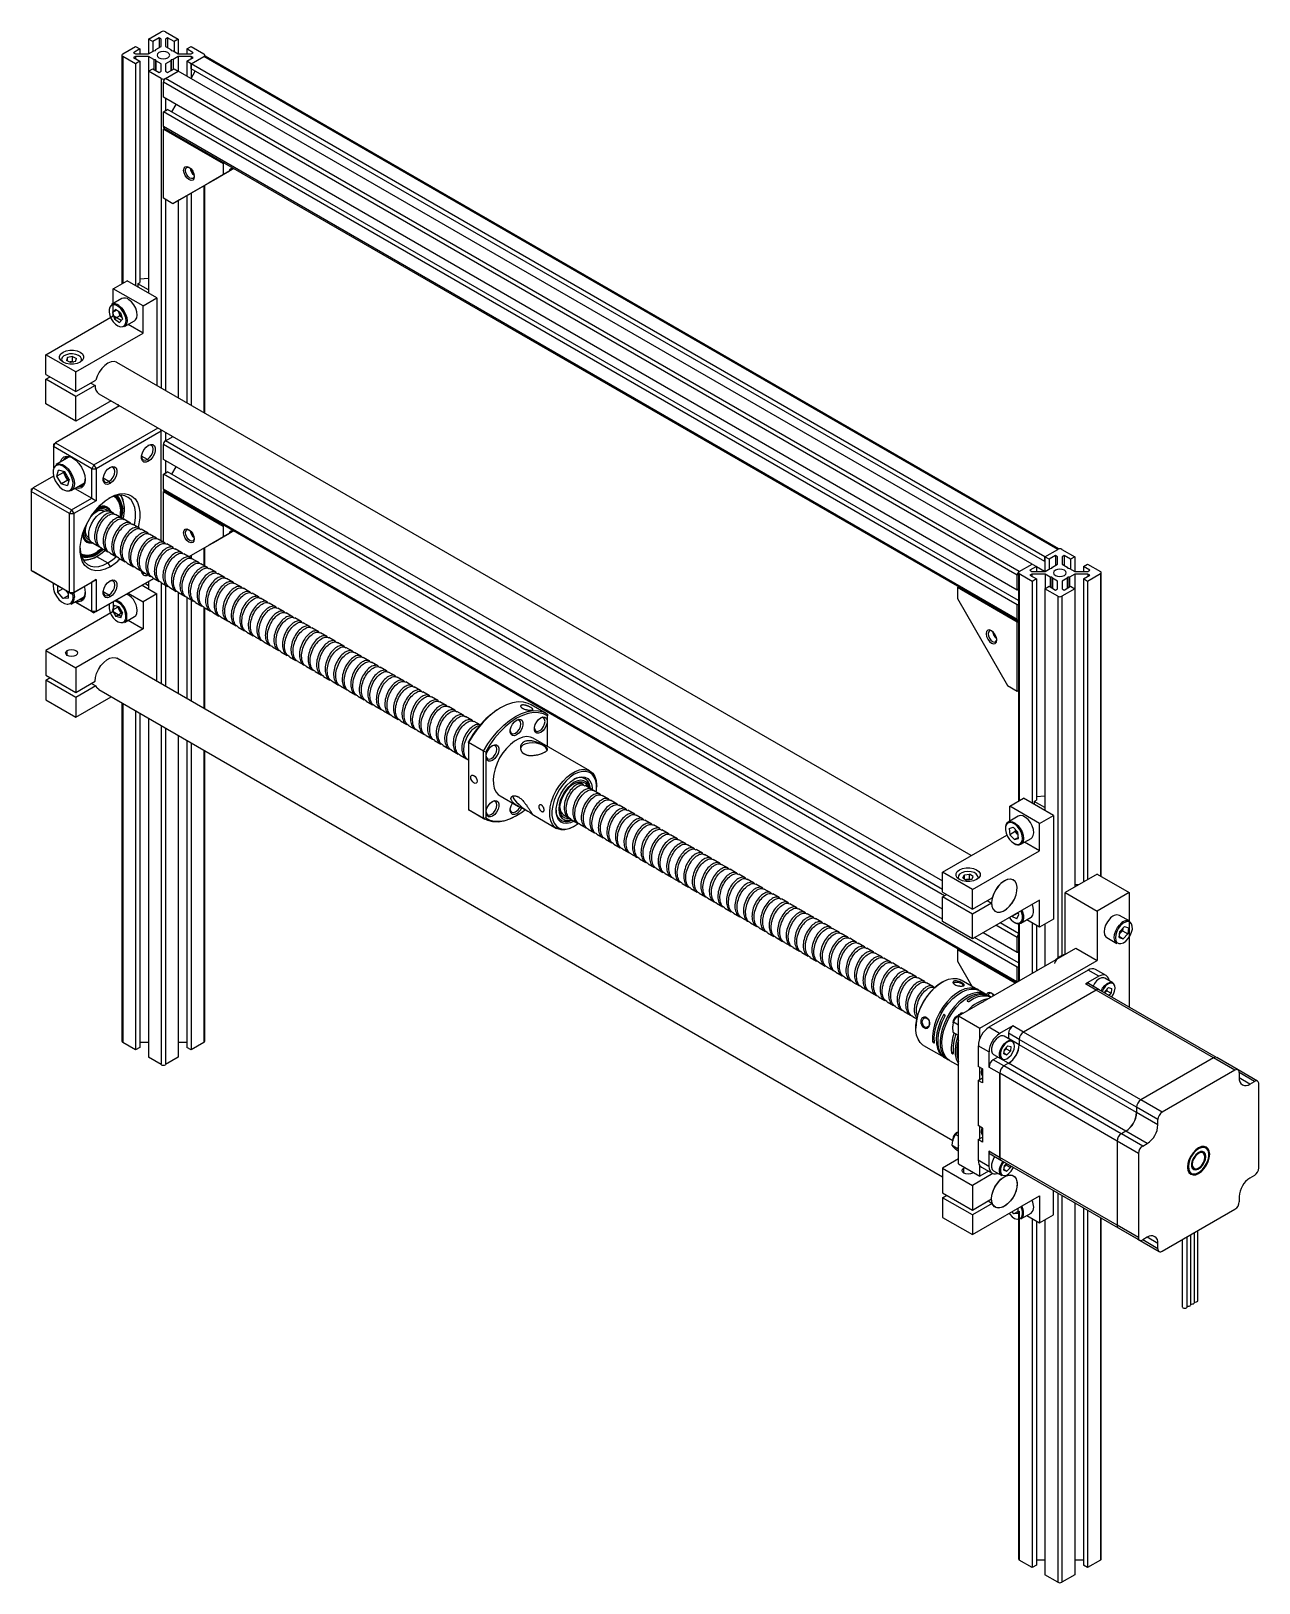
# Model space of a CAD drawing. Header units: millimetres. Extents: x 55 to 11032, y -227 to 3957.
# Drawn here: x 4458 to 4865, y 1605 to 2119 of the extents above; entities that cross this region are included whole.
import ezdxf

# ---------------------------------------------------------------- set-up
doc = ezdxf.new("R2010")
doc.units = ezdxf.units.MM
doc.header["$LTSCALE"] = 0.7
doc.layers.get('0').update_dxf_attribs({"color": 255})
doc.layers.add('AM_5', color=10, linetype='Continuous', lineweight=25)

# ---------------------------------------------------------------- blocks, each defined once
blk = doc.blocks.new('X_1')
at = {"color": 5, "linetype": 'Continuous', "lineweight": 25}
for p, q in [((4554.66, 2460.14), (4558.9, 2462.59)), ((4560.31, 2462.59), (4564.56, 2460.14)), ((4546.17, 2455.24), (4550.41, 2457.69)), ((4550.41, 2457.69), (4551.83, 2456.87)), ((4556.07, 2459.32), (4554.66, 2460.14)), ((4554.66, 2460.14), (4554.66, 2455.26)), ((4558.19, 2460.54), (4556.07, 2459.32)), ((4556.07, 2459.32), (4556.07, 2456.05)), ((4557.14, 2456.67), (4558.86, 2457.66)), ((4558.86, 2460.16), (4558.19, 2460.54)), ((4558.19, 2460.54), (4558.19, 2457.28)), ((4558.86, 2457.66), (4558.86, 2460.16)), ((4561.02, 2460.54), (4560.36, 2460.16)), ((4560.36, 2460.16), (4560.36, 2457.66)), ((4560.36, 2457.66), (4562.07, 2456.67)), ((4563.14, 2459.32), (4561.02, 2460.54)), ((4561.02, 2460.54), (4561.02, 2457.28)), ((4564.56, 2460.14), (4563.14, 2459.32)), ((4563.14, 2459.32), (4563.14, 2456.05)), ((4564.56, 2460.14), (4564.56, 2455.26)), ((4567.38, 2456.87), (4568.8, 2457.69)), ((4568.8, 2457.69), (4573.04, 2455.24)), ((4545.88, 2454.83), (4545.88, 2379.13)), ((4550.41, 2451.97), (4546.17, 2454.42)), ((4546.17, 2454.42), (4546.17, 2379.3)), ((4551.83, 2456.87), (4549.71, 2455.65)), ((4549.71, 2455.65), (4550.37, 2455.26)), ((4550.37, 2454.4), (4549.71, 2454.01)), ((4549.71, 2454.01), (4551.83, 2452.79)), ((4550.37, 2455.26), (4554.7, 2455.26)), ((4554.7, 2454.4), (4550.37, 2454.4)), ((4550.37, 2454.4), (4550.37, 2453.63)), ((4551.83, 2452.79), (4550.41, 2451.97)), ((4550.41, 2451.97), (4550.41, 2378.48)), ((4551.83, 2456.87), (4551.83, 2455.26)), ((4551.83, 2452.79), (4551.83, 2379.5)), ((4554.7, 2455.26), (4556.41, 2456.25)), ((4556.41, 2453.41), (4554.7, 2454.4)), ((4554.7, 2454.4), (4554.7, 2449.55)), ((4556.41, 2456.25), (4556.99, 2456.34)), ((4556.99, 2453.32), (4556.41, 2453.41)), ((4556.41, 2453.41), (4556.41, 2450.14)), ((4556.99, 2456.34), (4557.14, 2456.67)), ((4557.14, 2452.98), (4556.99, 2453.32)), ((4556.99, 2453.32), (4556.99, 2449.81)), ((4558.86, 2452), (4557.14, 2452.98)), ((4557.14, 2452.98), (4557.14, 2449.72)), ((4558.86, 2449.5), (4558.86, 2452)), ((4562.07, 2452.98), (4560.36, 2452)), ((4560.36, 2452), (4560.36, 2449.5)), ((4562.07, 2456.67), (4562.22, 2456.34)), ((4562.22, 2453.32), (4562.07, 2452.98)), ((4562.07, 2452.98), (4562.07, 2449.72)), ((4562.22, 2456.34), (4562.8, 2456.25)), ((4562.8, 2453.41), (4562.22, 2453.32)), ((4562.22, 2453.32), (4562.22, 2449.81)), ((4562.8, 2456.25), (4564.51, 2455.26)), ((4564.51, 2454.4), (4562.8, 2453.41)), ((4562.8, 2453.41), (4562.8, 2450.14)), ((4564.51, 2455.26), (4568.84, 2455.26)), ((4568.84, 2454.4), (4564.51, 2454.4)), ((4564.51, 2454.4), (4564.51, 2449.55)), ((4569.51, 2455.65), (4567.38, 2456.87)), ((4567.38, 2456.87), (4567.38, 2455.26)), ((4567.38, 2452.79), (4569.51, 2454.01)), ((4568.8, 2451.97), (4567.38, 2452.79)), ((4567.38, 2452.79), (4567.38, 2447.89)), ((4568.8, 2451.97), (4573.04, 2454.42)), ((4851.64, 2288.69), (4568.8, 2451.97)), ((4568.8, 2450.34), (4568.8, 2451.97)), ((4568.8, 2451.97), (4568.8, 2447.12)), ((4568.84, 2455.26), (4569.51, 2455.65)), ((4569.51, 2454.01), (4568.84, 2454.4)), ((4568.84, 2454.4), (4568.84, 2453.63)), ((4855.88, 2291.14), (4573.04, 2454.42)), ((4573.33, 2454.52), (4573.33, 2454.83)), ((4856.24, 2291.27), (4573.54, 2454.47)), ((4554.66, 2449.52), (4556.07, 2450.34)), ((4558.9, 2447.07), (4554.66, 2449.52)), ((4554.66, 2449.52), (4554.66, 2376.03)), ((4556.07, 2450.34), (4558.19, 2449.11)), ((4558.19, 2449.11), (4558.86, 2449.5)), ((4558.9, 2447.07), (4558.9, 2344.59)), ((4560.31, 2447.07), (4564.56, 2449.52)), ((4843.16, 2283.79), (4560.31, 2447.07)), ((4560.36, 2449.5), (4561.02, 2449.11)), ((4561.02, 2449.11), (4563.14, 2450.34)), ((4563.14, 2450.34), (4564.56, 2449.52)), ((4847.4, 2286.24), (4564.56, 2449.52)), ((4568.78, 2447.09), (4570.19, 2449.53)), ((4851.64, 2287.06), (4568.8, 2450.34)), ((4842.45, 2282.57), (4559.61, 2445.85)), ((4559.61, 2440.95), (4559.61, 2445.85)), ((4842.45, 2277.67), (4559.61, 2440.95)), ((4559.61, 2436.05), (4561.02, 2436.87)), ((4560.31, 2440.54), (4560.31, 2436.46)), ((4842.86, 2274.16), (4561.02, 2436.87)), ((4562.41, 2436.06), (4563.83, 2438.51)), ((4842.45, 2272.77), (4559.61, 2436.05)), ((4559.61, 2431.15), (4559.61, 2436.05)), ((4842.45, 2267.87), (4559.61, 2431.15)), ((4559.81, 2430.69), (4842.66, 2267.41)), ((4573.04, 2411.55), (4573.04, 2336.42)), ((4573.33, 2336.25), (4573.33, 2411.72)), ((4560.31, 2407.06), (4560.31, 2343.77)), ((4564.56, 2406.65), (4564.56, 2341.32)), ((4567.38, 2408.29), (4567.38, 2339.69)), ((4568.8, 2409.1), (4568.8, 2338.87)), ((4818.4, 2176.42), (4559.61, 2325.82)), ((4817.7, 2178.46), (4560.31, 2327.04)), ((4817.7, 2171.92), (4559.61, 2320.92)), ((4560.31, 2320.51), (4560.31, 2316.43)), ((4842.45, 2152.74), (4559.61, 2316.02)), ((4817.7, 2168.66), (4561.02, 2316.84)), ((4842.45, 2147.84), (4559.61, 2311.12)), ((4559.81, 2310.66), (4842.15, 2147.67)), ((4568.8, 2289.07), (4568.8, 2288.07)), ((4573.04, 2291.52), (4573.04, 2285.8)), ((4573.33, 2285.63), (4573.33, 2291.69)), ((4851.64, 2288.69), (4855.88, 2291.14)), ((4853.06, 2287.87), (4851.64, 2288.69)), ((4851.64, 2288.69), (4851.64, 2283.82)), ((4851.64, 2287.06), (4851.64, 2288.69)), ((4855.18, 2289.1), (4853.06, 2287.87)), ((4853.06, 2287.87), (4853.06, 2284.61)), ((4855.84, 2288.71), (4855.18, 2289.1)), ((4855.18, 2289.1), (4855.18, 2285.83)), ((4855.84, 2286.22), (4855.84, 2288.71)), ((4857.3, 2291.14), (4861.54, 2288.69)), ((4858, 2289.1), (4857.34, 2288.71)), ((4857.34, 2288.71), (4857.34, 2286.22)), ((4860.13, 2287.87), (4858, 2289.1)), ((4858, 2289.1), (4858, 2285.83)), ((4861.54, 2288.69), (4860.13, 2287.87)), ((4860.13, 2287.87), (4860.13, 2284.61)), ((4861.54, 2288.69), (4861.54, 2283.82)), ((4842.45, 2277.67), (4842.45, 2282.57)), ((4842.86, 2283.38), (4842.86, 2207.68)), ((4843.16, 2283.79), (4847.4, 2286.24)), ((4847.4, 2280.53), (4843.16, 2282.98)), ((4843.16, 2282.98), (4843.16, 2207.85)), ((4848.81, 2285.42), (4846.69, 2284.2)), ((4846.69, 2284.2), (4847.36, 2283.82)), ((4847.36, 2282.95), (4846.69, 2282.57)), ((4846.69, 2282.57), (4848.81, 2281.34)), ((4847.36, 2283.82), (4851.68, 2283.82)), ((4851.68, 2282.95), (4847.36, 2282.95)), ((4847.36, 2282.95), (4847.36, 2282.18)), ((4847.4, 2286.24), (4848.81, 2285.42)), ((4848.81, 2285.42), (4848.81, 2283.82)), ((4851.51, 2283.82), (4848.81, 2285.37)), ((4851.63, 2283.82), (4851.64, 2283.84)), ((4851.68, 2283.82), (4853.39, 2284.8)), ((4853.39, 2281.96), (4851.68, 2282.95)), ((4851.68, 2282.95), (4851.68, 2278.1)), ((4853.39, 2284.8), (4853.97, 2284.89)), ((4853.97, 2284.89), (4854.13, 2285.23)), ((4854.13, 2285.23), (4855.84, 2286.22)), ((4857.34, 2286.22), (4859.05, 2285.23)), ((4859.05, 2285.23), (4859.21, 2284.89)), ((4859.21, 2284.89), (4859.79, 2284.8)), ((4859.79, 2284.8), (4861.5, 2283.82)), ((4861.5, 2282.95), (4859.79, 2281.96)), ((4861.5, 2283.82), (4865.83, 2283.82)), ((4865.83, 2282.95), (4861.5, 2282.95)), ((4861.5, 2282.95), (4861.5, 2278.1)), ((4864.37, 2285.42), (4865.78, 2286.24)), ((4866.49, 2284.2), (4864.37, 2285.42)), ((4864.37, 2285.42), (4864.37, 2283.82)), ((4864.37, 2281.34), (4866.49, 2282.57)), ((4865.78, 2286.24), (4870.03, 2283.79)), ((4870.03, 2282.98), (4865.78, 2280.53)), ((4865.83, 2283.82), (4866.49, 2284.2)), ((4866.49, 2282.57), (4865.83, 2282.95)), ((4865.83, 2282.95), (4865.83, 2282.18)), ((4870.03, 2282.98), (4870.03, 2182.95)), ((4870.32, 2182.78), (4870.32, 2283.38)), ((4554.66, 2280.5), (4554.66, 2278.05)), ((4558.9, 2280.17), (4558.9, 2246.6)), ((4560.31, 2279.29), (4560.31, 2245.79)), ((4842.86, 2277.91), (4842.45, 2277.67)), ((4842.86, 2277.48), (4842.49, 2277.69)), ((4848.81, 2281.34), (4847.4, 2280.53)), ((4847.4, 2280.53), (4847.4, 2207.04)), ((4848.81, 2281.34), (4848.81, 2208.06)), ((4851.64, 2278.08), (4853.06, 2278.89)), ((4855.88, 2275.63), (4851.64, 2278.08)), ((4851.64, 2278.08), (4851.64, 2204.59)), ((4853.06, 2278.89), (4855.18, 2277.67)), ((4853.97, 2281.87), (4853.39, 2281.96)), ((4853.39, 2281.96), (4853.39, 2278.7)), ((4854.13, 2281.54), (4853.97, 2281.87)), ((4853.97, 2281.87), (4853.97, 2278.36)), ((4855.84, 2280.55), (4854.13, 2281.54)), ((4854.13, 2281.54), (4854.13, 2278.27)), ((4855.18, 2277.67), (4855.84, 2278.05)), ((4855.84, 2278.05), (4855.84, 2280.55)), ((4861.54, 2278.08), (4857.3, 2275.63)), ((4859.05, 2281.54), (4857.34, 2280.55)), ((4857.34, 2280.55), (4857.34, 2278.05)), ((4857.34, 2278.05), (4858, 2277.67)), ((4858, 2277.67), (4860.13, 2278.89)), ((4859.21, 2281.87), (4859.05, 2281.54)), ((4859.05, 2281.54), (4859.05, 2278.27)), ((4859.79, 2281.96), (4859.21, 2281.87)), ((4859.21, 2281.87), (4859.21, 2278.36)), ((4859.79, 2281.96), (4859.79, 2278.7)), ((4860.13, 2278.89), (4861.54, 2278.08)), ((4861.54, 2278.08), (4861.54, 2179.28)), ((4865.78, 2280.53), (4864.37, 2281.34)), ((4864.37, 2281.34), (4864.37, 2180.91)), ((4865.78, 2280.53), (4865.78, 2181.72)), ((4564.56, 2276.9), (4564.56, 2243.34)), ((4567.38, 2275.27), (4567.38, 2241.7)), ((4568.8, 2274.39), (4568.8, 2240.89)), ((4842.45, 2272.77), (4842.86, 2273.01)), ((4842.45, 2267.87), (4842.45, 2272.77)), ((4855.88, 2275.63), (4855.88, 2155.74)), ((4857.3, 2275.63), (4857.3, 2156.59)), ((4573.04, 2272.01), (4573.04, 2238.44)), ((4573.33, 2238.27), (4573.33, 2271.77)), ((4545.88, 2240.26), (4545.88, 2128.21)), ((4546.17, 2240.09), (4546.17, 2127.8)), ((4550.41, 2237.65), (4550.41, 2125.36)), ((4551.83, 2236.83), (4551.83, 2126.17)), ((4554.66, 2235.2), (4554.66, 2122.91)), ((4558.9, 2232.75), (4558.9, 2120.46)), ((4560.31, 2231.93), (4560.31, 2120.46)), ((4564.56, 2229.48), (4564.56, 2122.91)), ((4567.38, 2227.85), (4567.38, 2126.17)), ((4568.8, 2227.03), (4568.8, 2125.36)), ((4573.04, 2224.58), (4573.04, 2127.8)), ((4573.33, 2128.21), (4573.33, 2224.41)), ((4842.45, 2157.64), (4831.13, 2164.17)), ((4842.45, 2162.54), (4835.37, 2166.62)), ((4842.86, 2163.93), (4836.79, 2167.44)), ((4842.86, 2167.13), (4842.86, 2148.08)), ((4843.16, 2167.15), (4843.16, 2148.25)), ((4847.4, 2167.44), (4847.4, 2150.7)), ((4848.81, 2166.62), (4848.81, 2151.51)), ((4851.64, 2167.03), (4851.64, 2153.15)), ((4842.86, 2154.13), (4828.3, 2162.54)), ((4842.45, 2157.64), (4842.45, 2162.54)), ((4842.86, 2157.88), (4842.45, 2157.64)), ((4842.86, 2157.45), (4842.49, 2157.66)), ((4842.45, 2152.74), (4842.86, 2152.98)), ((4842.45, 2147.84), (4842.45, 2152.74)), ((4550.41, 2125.36), (4546.17, 2127.8)), ((4551.83, 2126.17), (4550.41, 2125.36)), ((4554.66, 2127.78), (4551.83, 2127.78)), ((4567.38, 2127.78), (4564.56, 2127.78)), ((4568.8, 2125.36), (4567.38, 2126.17)), ((4573.04, 2127.8), (4568.8, 2125.36)), ((4558.9, 2120.46), (4554.66, 2122.91)), ((4564.56, 2122.91), (4560.31, 2120.46)), ((4855.88, 2077.97), (4855.88, 1949.01)), ((4857.3, 2077.15), (4857.3, 1949.01)), ((4842.86, 2072.07), (4842.86, 1956.77)), ((4843.16, 2071.9), (4843.16, 1956.36)), ((4861.54, 2074.7), (4861.54, 1951.46)), ((4864.37, 2073.07), (4864.37, 1954.73)), ((4865.78, 2072.25), (4865.78, 1953.91)), ((4847.4, 2069.45), (4847.4, 1953.91)), ((4848.81, 2068.63), (4848.81, 1954.73)), ((4851.64, 2069.04), (4851.64, 1951.46)), ((4870.03, 2069.8), (4870.03, 1956.36)), ((4870.32, 1956.77), (4870.32, 2069.63)), ((4847.4, 1953.91), (4843.16, 1956.36)), ((4848.81, 1954.73), (4847.4, 1953.91)), ((4851.64, 1956.33), (4848.81, 1956.33)), ((4864.37, 1956.33), (4861.54, 1956.33)), ((4865.78, 1953.91), (4864.37, 1954.73)), ((4870.03, 1956.36), (4865.78, 1953.91)), ((4855.88, 1949.01), (4851.64, 1951.46)), ((4861.54, 1951.46), (4857.3, 1949.01))]:
    blk.add_line(p, q, dxfattribs=at)
at = {"color": 7, "linetype": 'Continuous', "lineweight": 25}
for p, q in [((4560.02, 2430.57), (4559.61, 2430.33)), ((4559.61, 2430.33), (4579.4, 2418.9)), ((4559.61, 2407.47), (4559.61, 2430.33)), ((4581.53, 2416.45), (4564.91, 2406.86)), ((4569.02, 2416.04), (4569.66, 2415.67)), ((4583, 2417.31), (4574.81, 2412.57)), ((4583, 2417.31), (4576.93, 2413.8)), ((4579.82, 2419.14), (4579.4, 2418.9)), ((4579.4, 2418.9), (4579.4, 2415.23)), ((4581.53, 2416.45), (4579.4, 2415.23)), ((4582.65, 2417.51), (4581.53, 2416.86)), ((4581.53, 2416.86), (4581.53, 2416.45)), ((4579.4, 2415.23), (4562.79, 2405.63)), ((4569.36, 2415.56), (4569.61, 2415.7)), ((4576.93, 2413.8), (4574.81, 2412.57)), ((4574.81, 2412.57), (4574.81, 2412.57)), ((4562.79, 2405.63), (4559.61, 2407.47)), ((4564.91, 2406.86), (4562.79, 2405.63)), ((4542.99, 2377.46), (4547.58, 2380.12)), ((4557.48, 2374.4), (4547.58, 2380.12)), ((4551.83, 2380.77), (4554.66, 2380.91)), ((4552.89, 2371.75), (4542.99, 2377.46)), ((4542.99, 2372.57), (4542.99, 2377.46)), ((4551.12, 2379.1), (4551.83, 2379.5)), ((4554.66, 2377.05), (4551.12, 2379.1)), ((4551.12, 2379.1), (4551.12, 2378.07)), ((4542.99, 2368.48), (4542.99, 2372.45)), ((4552.89, 2371.75), (4557.48, 2374.4)), ((4552.89, 2362.77), (4552.89, 2371.75)), ((4557.48, 2374.4), (4557.48, 2345.4)), ((4520.71, 2355.62), (4542.99, 2368.48)), ((4545.67, 2366.93), (4542.99, 2368.48)), ((4552.89, 2362.77), (4547.95, 2365.62)), ((4530.61, 2349.91), (4552.89, 2362.77)), ((4520.71, 2349.09), (4520.71, 2355.62)), ((4530.61, 2349.91), (4520.71, 2355.62)), ((4525.7, 2353.83), (4525.7, 2353.69)), ((4525.71, 2353.68), (4525.7, 2353.83)), ((4528.7, 2353.19), (4528.52, 2353.16)), ((4528.7, 2353.19), (4528.53, 2353.15)), ((4530.61, 2343.38), (4530.61, 2349.91)), ((4532.7, 2353.83), (4532.69, 2353.68)), ((4532.7, 2353.69), (4532.7, 2353.83)), ((4520.71, 2349.09), (4530.61, 2343.38)), ((4520.71, 2347.46), (4522.13, 2348.27)), ((4530.61, 2341.74), (4520.71, 2347.46)), ((4520.71, 2339.29), (4520.71, 2347.46)), ((4530.61, 2343.38), (4537.22, 2347.19)), ((4536.98, 2345.42), (4530.61, 2341.74)), ((4535.56, 2346.23), (4536.98, 2345.42)), ((4530.61, 2333.58), (4520.71, 2339.29)), ((4530.61, 2333.58), (4530.61, 2341.74)), ((4542.29, 2340.32), (4530.61, 2333.58)), ((4545.12, 2338.68), (4523.9, 2326.43)), ((4536.62, 2319.08), (4557.85, 2331.34)), ((4558.9, 2330.31), (4537.33, 2317.86)), ((4558.53, 2330.94), (4558.9, 2330.31)), ((4558.9, 2330.31), (4558.9, 2330.73)), ((4558.9, 2293.96), (4558.9, 2330.31)), ((4523.19, 2325.21), (4523.9, 2326.43)), ((4523.19, 2326.02), (4523.9, 2326.43)), ((4523.19, 2326.02), (4523.19, 2325.21)), ((4535.92, 2317.86), (4523.19, 2325.21)), ((4523.19, 2325.21), (4523.19, 2318.02)), ((4523.9, 2326.43), (4536.62, 2319.08)), ((4559.61, 2320.92), (4559.61, 2325.82)), ((4560.31, 2327.04), (4562.8, 2328.48)), ((4536.62, 2319.08), (4535.92, 2317.86)), ((4536.62, 2319.08), (4537.33, 2317.86)), ((4554.3, 2320.92), (4554.66, 2320.31)), ((4562.41, 2316.03), (4563.83, 2318.48)), ((4523.19, 2315.41), (4516.47, 2311.53)), ((4535.92, 2317.86), (4537.33, 2317.86)), ((4535.92, 2308.06), (4535.92, 2317.86)), ((4537.33, 2317.86), (4537.33, 2307.24)), ((4541.57, 2313.57), (4541.93, 2312.96)), ((4559.61, 2316.02), (4561.02, 2316.84)), ((4559.61, 2311.12), (4559.61, 2316.02)), ((4515.77, 2310.3), (4516.47, 2311.53)), ((4515.77, 2311.12), (4516.47, 2311.53)), ((4515.77, 2311.12), (4515.77, 2310.3)), ((4528.49, 2302.96), (4515.77, 2310.3)), ((4515.77, 2310.3), (4515.77, 2284.18)), ((4516.47, 2311.53), (4529.2, 2304.18)), ((4529.2, 2304.18), (4535.92, 2308.06)), ((4530.31, 2311.3), (4535.92, 2308.06)), ((4535.92, 2308.06), (4537.33, 2307.24)), ((4543.78, 2308.91), (4544.25, 2308.46)), ((4543.8, 2308.92), (4544.2, 2308.51)), ((4544.14, 2308.99), (4544.42, 2308.69)), ((4560.02, 2310.54), (4559.61, 2310.3)), ((4559.61, 2310.3), (4579.4, 2298.87)), ((4559.61, 2293.55), (4559.61, 2310.3)), ((4529.2, 2304.18), (4528.49, 2302.96)), ((4528.49, 2302.96), (4529.91, 2302.96)), ((4528.49, 2276.83), (4528.49, 2302.96)), ((4529.2, 2304.18), (4529.91, 2302.96)), ((4537.33, 2307.24), (4529.91, 2302.96)), ((4529.91, 2302.96), (4529.91, 2276.83)), ((4537.34, 2304.31), (4537.69, 2304.53)), ((4539.94, 2303.75), (4539.62, 2303.94)), ((4540.88, 2304.97), (4540.28, 2305.32)), ((4540.84, 2305.22), (4541.22, 2304.86)), ((4541.58, 2304.66), (4541.22, 2304.86)), ((4541.22, 2304.86), (4541.58, 2304.33)), ((4543.02, 2303.13), (4542.1, 2303.66)), ((4545.85, 2301.5), (4543.73, 2302.72)), ((4548.68, 2299.86), (4546.56, 2301.09)), ((4551.51, 2298.23), (4549.38, 2299.46)), ((4554.33, 2296.6), (4552.21, 2297.82)), ((4579.82, 2299.11), (4579.4, 2298.87)), ((4579.4, 2298.87), (4579.4, 2295.2)), ((4533.75, 2294.02), (4533.48, 2294.2)), ((4533.75, 2294.02), (4534.35, 2293.67)), ((4534.62, 2295.28), (4534.94, 2295.09)), ((4536.31, 2293.14), (4538.44, 2291.92)), ((4557.16, 2294.96), (4555.04, 2296.19)), ((4559.99, 2293.33), (4557.87, 2294.56)), ((4562.82, 2291.7), (4560.7, 2292.92)), ((4581.53, 2296.42), (4568.08, 2288.66)), ((4579.4, 2295.2), (4568.08, 2288.66)), ((4569.02, 2296.01), (4569.66, 2295.64)), ((4569.36, 2295.53), (4569.61, 2295.67)), ((4583, 2297.27), (4574.81, 2292.54)), ((4576.93, 2293.77), (4574.81, 2292.54)), ((4583, 2297.27), (4576.93, 2293.77)), ((4581.53, 2296.42), (4579.4, 2295.2)), ((4582.65, 2297.48), (4581.53, 2296.83)), ((4581.53, 2296.83), (4581.53, 2296.42)), ((4539.14, 2291.51), (4541.26, 2290.29)), ((4541.97, 2289.88), (4544.09, 2288.65)), ((4544.8, 2288.25), (4546.92, 2287.02)), ((4565.65, 2290.07), (4563.53, 2291.29)), ((4568.48, 2288.43), (4566.35, 2289.66)), ((4571.3, 2286.8), (4569.18, 2288.03)), ((4574.81, 2292.54), (4574.81, 2292.54)), ((4515.77, 2284.18), (4528.49, 2276.83)), ((4516.47, 2283.77), (4515.77, 2284.18)), ((4529.2, 2276.42), (4516.47, 2283.77)), ((4541.22, 2286.62), (4541.93, 2285.4)), ((4547.63, 2286.61), (4549.75, 2285.39)), ((4550.46, 2284.98), (4552.58, 2283.76)), ((4553.28, 2283.35), (4555.41, 2282.12)), ((4574.13, 2285.17), (4572.01, 2286.39)), ((4576.96, 2283.54), (4574.84, 2284.76)), ((4579.79, 2281.9), (4577.67, 2283.13)), ((4535.92, 2280.3), (4529.2, 2276.42)), ((4529.91, 2276.83), (4537.33, 2281.11)), ((4537.33, 2281.11), (4535.92, 2280.3)), ((4535.92, 2270.5), (4535.92, 2280.3)), ((4556.44, 2281.53), (4536.62, 2270.09)), ((4537.33, 2270.5), (4556.44, 2281.53)), ((4537.33, 2281.11), (4537.33, 2270.5)), ((4552.53, 2279.27), (4557.48, 2276.42)), ((4554.66, 2279.07), (4553.42, 2279.78)), ((4556.11, 2281.71), (4558.23, 2280.49)), ((4558.94, 2280.08), (4561.06, 2278.86)), ((4561.77, 2278.45), (4563.89, 2277.22)), ((4582.62, 2280.27), (4580.5, 2281.49)), ((4585.45, 2278.64), (4583.33, 2279.86)), ((4588.28, 2277), (4586.15, 2278.23)), ((4822.65, 2278.48), (4823.06, 2278.72)), ((4842.45, 2267.05), (4822.65, 2278.48)), ((4822.65, 2278.48), (4822.65, 2274.81)), ((4528.49, 2276.83), (4529.91, 2276.83)), ((4528.49, 2276.83), (4529.2, 2276.42)), ((4529.91, 2276.83), (4529.2, 2276.42)), ((4530.31, 2273.74), (4535.92, 2270.5)), ((4536.62, 2270.09), (4530.31, 2273.74)), ((4541.57, 2276.01), (4541.93, 2275.4)), ((4542.99, 2273.76), (4542.99, 2270.5)), ((4547.94, 2276.62), (4552.89, 2273.76)), ((4557.48, 2276.42), (4552.89, 2273.76)), ((4552.89, 2273.76), (4552.89, 2264.78)), ((4557.48, 2247.42), (4557.48, 2276.42)), ((4564.6, 2276.82), (4566.72, 2275.59)), ((4567.43, 2275.18), (4569.55, 2273.96)), ((4570.25, 2273.55), (4572.38, 2272.33)), ((4591.1, 2275.37), (4588.98, 2276.6)), ((4593.93, 2273.74), (4591.81, 2274.96)), ((4596.76, 2272.11), (4594.64, 2273.33)), ((4822.65, 2274.81), (4839.27, 2246.03)), ((4542.99, 2270.5), (4520.71, 2257.64)), ((4537.33, 2270.5), (4535.92, 2270.5)), ((4535.92, 2270.5), (4536.62, 2270.09)), ((4537.33, 2270.5), (4536.62, 2270.09)), ((4542.99, 2270.5), (4545.7, 2268.93)), ((4547.95, 2267.63), (4552.89, 2264.78)), ((4573.08, 2271.92), (4575.2, 2270.69)), ((4575.91, 2270.29), (4578.03, 2269.06)), ((4578.74, 2268.65), (4580.86, 2267.43)), ((4581.57, 2267.02), (4583.69, 2265.79)), ((4599.59, 2270.47), (4597.47, 2271.7)), ((4602.42, 2268.84), (4600.3, 2270.06)), ((4605.25, 2267.21), (4603.12, 2268.43)), ((4842.45, 2267.05), (4842.86, 2267.29)), ((4842.45, 2244.19), (4842.45, 2267.05)), ((4552.89, 2264.78), (4530.61, 2251.92)), ((4584.4, 2265.39), (4586.52, 2264.16)), ((4587.23, 2263.75), (4589.35, 2262.53)), ((4590.05, 2262.12), (4592.18, 2260.9)), ((4608.07, 2265.57), (4605.95, 2266.8)), ((4610.9, 2263.94), (4608.78, 2265.17)), ((4613.73, 2262.31), (4611.61, 2263.53)), ((4616.56, 2260.68), (4614.44, 2261.9)), ((4520.71, 2257.64), (4530.61, 2251.92)), ((4520.71, 2257.64), (4520.71, 2249.47)), ((4592.88, 2260.49), (4595, 2259.26)), ((4595.71, 2258.86), (4597.83, 2257.63)), ((4598.54, 2257.22), (4600.66, 2256)), ((4619.39, 2259.04), (4617.27, 2260.27)), ((4622.22, 2257.41), (4620.1, 2258.63)), ((4625.04, 2255.78), (4622.92, 2257)), ((4530.61, 2251.92), (4530.61, 2243.76)), ((4601.37, 2255.59), (4603.49, 2254.37)), ((4604.2, 2253.96), (4606.32, 2252.73)), ((4607.02, 2252.32), (4609.15, 2251.1)), ((4627.87, 2254.14), (4625.75, 2255.37)), ((4630.7, 2252.51), (4628.58, 2253.74)), ((4633.53, 2250.88), (4631.41, 2252.1)), ((4520.71, 2249.47), (4530.61, 2243.76)), ((4520.71, 2247.84), (4522.13, 2248.66)), ((4530.61, 2242.12), (4520.71, 2247.84)), ((4520.71, 2247.84), (4520.71, 2241.31)), ((4530.61, 2243.76), (4536.98, 2247.43)), ((4535.81, 2246.75), (4537.22, 2245.94)), ((4609.85, 2250.69), (4611.97, 2249.47)), ((4612.68, 2249.06), (4614.8, 2247.83)), ((4615.51, 2247.43), (4617.63, 2246.2)), ((4636.36, 2249.25), (4634.24, 2250.47)), ((4639.19, 2247.61), (4637.07, 2248.84)), ((4642.02, 2245.98), (4639.89, 2247.21)), ((4520.71, 2241.31), (4530.61, 2235.59)), ((4537.22, 2245.94), (4530.61, 2242.12)), ((4530.61, 2235.59), (4542.29, 2242.33)), ((4530.61, 2242.12), (4530.61, 2235.59)), ((4618.34, 2245.79), (4620.46, 2244.57)), ((4621.17, 2244.16), (4623.29, 2242.94)), ((4624, 2242.53), (4626.12, 2241.3)), ((4644.84, 2244.35), (4642.72, 2245.57)), ((4647.67, 2242.71), (4645.55, 2243.94)), ((4650.5, 2241.08), (4648.38, 2242.31)), ((4839.27, 2246.03), (4842.45, 2244.19)), ((4842.45, 2244.19), (4842.86, 2244.43)), ((4626.82, 2240.89), (4628.94, 2239.67)), ((4629.65, 2239.26), (4631.77, 2238.04)), ((4632.48, 2237.63), (4634.6, 2236.4)), ((4653.33, 2239.45), (4651.21, 2240.67)), ((4656.16, 2237.82), (4654.04, 2239.04)), ((4658.99, 2236.18), (4656.86, 2237.41)), ((4671.33, 2238.66), (4670.97, 2238.46)), ((4686.4, 2236.81), (4681.45, 2239.67)), ((4686.88, 2236.5), (4686.88, 2235.94)), ((4635.31, 2236), (4637.43, 2234.77)), ((4638.14, 2234.36), (4640.26, 2233.14)), ((4640.97, 2232.73), (4643.09, 2231.51)), ((4643.79, 2231.1), (4645.92, 2229.87)), ((4661.81, 2234.55), (4659.69, 2235.78)), ((4664.57, 2232.96), (4662.52, 2234.14)), ((4686.88, 2225.85), (4686.88, 2235.94)), ((4646.62, 2229.46), (4648.74, 2228.24)), ((4649.45, 2227.83), (4651.57, 2226.61)), ((4652.28, 2226.2), (4654.4, 2224.97)), ((4660.72, 2227.12), (4660.72, 2227.36)), ((4665.67, 2224.26), (4660.72, 2227.12)), ((4660.72, 2227.12), (4660.72, 2204.9)), ((4700.87, 2217.78), (4682.13, 2228.6)), ((4655.11, 2224.57), (4657.23, 2223.34)), ((4657.94, 2222.93), (4660.06, 2221.71)), ((4665.67, 2224.26), (4666.38, 2224.1)), ((4665.67, 2202.04), (4665.67, 2224.26)), ((4666.38, 2224.1), (4666.38, 2202.2)), ((4677.95, 2225.15), (4677.94, 2225)), ((4679.24, 2223.36), (4680.16, 2222.94)), ((4698.58, 2213.32), (4698.19, 2213.55)), ((4701.41, 2211.69), (4699.29, 2212.92)), ((4704.24, 2210.06), (4702.12, 2211.28)), ((4703.15, 2212.33), (4703.15, 2212.74)), ((4671.13, 2209.54), (4677.28, 2205.99)), ((4707.07, 2208.43), (4704.95, 2209.65)), ((4709.9, 2206.79), (4707.78, 2208.02)), ((4712.73, 2205.16), (4710.6, 2206.38)), ((4839.97, 2206.02), (4844.57, 2208.67)), ((4849.87, 2200.3), (4839.97, 2206.02)), ((4839.97, 2201.13), (4839.97, 2206.02)), ((4854.47, 2202.96), (4844.57, 2208.67)), ((4848.11, 2207.65), (4848.81, 2208.06)), ((4851.64, 2205.61), (4848.11, 2207.65)), ((4848.11, 2207.65), (4848.11, 2206.63)), ((4848.81, 2209.32), (4851.64, 2209.47)), ((4665.67, 2202.04), (4660.72, 2204.9)), ((4660.72, 2204.9), (4661.2, 2204.59)), ((4661.2, 2204.59), (4666.15, 2201.74)), ((4666.38, 2202.2), (4665.67, 2202.04)), ((4676.28, 2202.74), (4676.63, 2202.94)), ((4681.81, 2203.38), (4689.87, 2198.72)), ((4692.19, 2203.16), (4694, 2202.12)), ((4694.71, 2201.71), (4696.83, 2200.48)), ((4695.72, 2199.47), (4697.03, 2200.36)), ((4697.53, 2200.07), (4699.66, 2198.85)), ((4715.55, 2203.53), (4713.43, 2204.75)), ((4718.38, 2201.89), (4716.26, 2203.12)), ((4721.21, 2200.26), (4719.09, 2201.49)), ((4849.87, 2200.3), (4854.47, 2202.96)), ((4849.87, 2191.32), (4849.87, 2200.3)), ((4854.47, 2202.96), (4854.47, 2168.66)), ((4695.37, 2199.27), (4695.72, 2199.47)), ((4700.36, 2198.44), (4702.48, 2197.22)), ((4703.19, 2196.81), (4705.31, 2195.58)), ((4706.02, 2195.18), (4708.14, 2193.95)), ((4724.04, 2198.63), (4721.92, 2199.85)), ((4726.87, 2197), (4724.75, 2198.22)), ((4729.7, 2195.36), (4727.58, 2196.59)), ((4732.53, 2193.73), (4730.4, 2194.95)), ((4817.7, 2184.18), (4839.07, 2196.51)), ((4839.85, 2198.66), (4841.17, 2199.07)), ((4708.85, 2193.54), (4710.97, 2192.32)), ((4711.68, 2191.91), (4713.8, 2190.69)), ((4714.5, 2190.28), (4716.63, 2189.05)), ((4735.35, 2192.1), (4733.23, 2193.32)), ((4738.18, 2190.46), (4736.06, 2191.69)), ((4741.01, 2188.83), (4738.89, 2190.06)), ((4827.6, 2178.46), (4849.87, 2191.32)), ((4849.87, 2191.32), (4844.93, 2194.17)), ((4717.33, 2188.64), (4719.45, 2187.42)), ((4720.16, 2187.01), (4722.28, 2185.79)), ((4722.99, 2185.38), (4725.11, 2184.15)), ((4743.84, 2187.2), (4741.72, 2188.42)), ((4746.67, 2185.57), (4744.55, 2186.79)), ((4749.5, 2183.93), (4747.37, 2185.16)), ((4725.82, 2183.75), (4727.94, 2182.52)), ((4728.65, 2182.11), (4730.77, 2180.89)), ((4731.48, 2180.48), (4733.6, 2179.26)), ((4752.32, 2182.3), (4750.2, 2183.53)), ((4755.15, 2180.67), (4753.03, 2181.89)), ((4757.98, 2179.03), (4755.86, 2180.26)), ((4817.7, 2177.64), (4817.7, 2184.18)), ((4827.6, 2178.46), (4817.7, 2184.18)), ((4822.68, 2182.38), (4822.68, 2182.24)), ((4822.69, 2182.23), (4822.68, 2182.38)), ((4829.68, 2182.24), (4829.68, 2182.38)), ((4868.96, 2183.56), (4858.36, 2177.44)), ((4862.81, 2180.01), (4861.54, 2180.07)), ((4868.96, 2183.56), (4879.57, 2177.44)), ((4734.3, 2178.85), (4736.43, 2177.62)), ((4737.13, 2177.21), (4739.25, 2175.99)), ((4739.96, 2175.58), (4742.08, 2174.36)), ((4760.81, 2177.4), (4758.69, 2178.63)), ((4763.64, 2175.77), (4761.52, 2176.99)), ((4766.47, 2174.14), (4764.34, 2175.36)), ((4817.7, 2177.64), (4827.6, 2171.93)), ((4817.7, 2176.01), (4819.11, 2176.83)), ((4827.6, 2170.3), (4817.7, 2176.01)), ((4817.7, 2167.85), (4817.7, 2176.01)), ((4827.6, 2171.93), (4827.6, 2178.46)), ((4827.6, 2171.93), (4834.21, 2175.74)), ((4849.87, 2174.99), (4827.6, 2162.13)), ((4832.55, 2174.79), (4833.96, 2173.97)), ((4849.87, 2166.01), (4849.87, 2174.99)), ((4858.36, 2157.03), (4858.36, 2177.44)), ((4858.36, 2177.44), (4868.96, 2171.32)), ((4879.57, 2177.44), (4868.96, 2171.32)), ((4879.57, 2177.44), (4879.57, 2168.06)), ((4742.79, 2173.95), (4744.91, 2172.72)), ((4745.62, 2172.32), (4747.74, 2171.09)), ((4748.45, 2170.68), (4750.57, 2169.46)), ((4769.29, 2172.5), (4767.17, 2173.73)), ((4772.12, 2170.87), (4770, 2172.1)), ((4774.95, 2169.24), (4772.83, 2170.46)), ((4833.96, 2173.97), (4827.6, 2170.3)), ((4827.6, 2162.13), (4827.6, 2170.3)), ((4868.96, 2171.32), (4868.96, 2154.98)), ((4751.27, 2169.05), (4753.4, 2167.83)), ((4754.1, 2167.42), (4756.22, 2166.19)), ((4756.93, 2165.78), (4759.05, 2164.56)), ((4759.76, 2164.15), (4761.88, 2162.93)), ((4777.78, 2167.61), (4775.66, 2168.83)), ((4780.61, 2165.97), (4778.49, 2167.2)), ((4783.44, 2164.34), (4781.32, 2165.56)), ((4827.6, 2162.13), (4817.7, 2167.85)), ((4849.87, 2166.01), (4845.64, 2168.45)), ((4854.47, 2168.66), (4849.87, 2166.01)), ((4879.57, 2168.04), (4879.57, 2139.54)), ((4762.59, 2162.52), (4764.71, 2161.29)), ((4765.42, 2160.89), (4767.54, 2159.66)), ((4768.24, 2159.25), (4770.37, 2158.03)), ((4786.27, 2162.71), (4784.14, 2163.93)), ((4789.09, 2161.07), (4786.97, 2162.3)), ((4791.92, 2159.44), (4789.8, 2160.67)), ((4794.75, 2157.81), (4792.63, 2159.03)), ((4823, 2136.62), (4861.89, 2159.07)), ((4861.89, 2159.07), (4868.96, 2154.98)), ((4771.07, 2157.62), (4773.19, 2156.4)), ((4773.9, 2155.99), (4776.02, 2154.76)), ((4776.73, 2154.36), (4778.85, 2153.13)), ((4797.58, 2156.18), (4795.46, 2157.4)), ((4800.41, 2154.54), (4798.29, 2155.77)), ((4803.24, 2152.91), (4801.11, 2154.13)), ((4822.65, 2158.45), (4823.06, 2158.69)), ((4841.74, 2147.43), (4822.65, 2158.45)), ((4822.65, 2158.45), (4822.65, 2154.78)), ((4822.65, 2154.78), (4827.47, 2146.42)), ((4830.07, 2132.53), (4868.96, 2154.98)), ((4855.32, 2155.29), (4855.27, 2155.24)), ((4855.94, 2155.63), (4855.86, 2155.67)), ((4779.56, 2152.72), (4781.68, 2151.5)), ((4782.39, 2151.09), (4784.51, 2149.86)), ((4785.22, 2149.46), (4787.34, 2148.23)), ((4806.06, 2151.28), (4803.94, 2152.5)), ((4808.89, 2149.64), (4806.77, 2150.87)), ((4811.72, 2148.01), (4809.6, 2149.24)), ((4788.04, 2147.82), (4790.17, 2146.6)), ((4790.87, 2146.19), (4792.99, 2144.97)), ((4793.7, 2144.56), (4795.82, 2143.33)), ((4814.55, 2146.38), (4812.43, 2147.6)), ((4817.7, 2147.84), (4817.56, 2147.76)), ((4829.46, 2145.27), (4823.95, 2148.46)), ((4833.28, 2143.07), (4830.03, 2144.95)), ((4832.31, 2143.63), (4832.02, 2143.79)), ((4796.53, 2142.93), (4798.65, 2141.7)), ((4799.36, 2141.29), (4801.48, 2140.07)), ((4802.19, 2139.66), (4804.31, 2138.44)), ((4825.89, 2141.52), (4826.17, 2141.35)), ((4805.01, 2138.03), (4807.14, 2136.8)), ((4807.84, 2136.39), (4809.19, 2135.62)), ((4818.54, 2136.86), (4818.25, 2137.02)), ((4823, 2133.53), (4821.32, 2134.5)), ((4822.52, 2136.48), (4822.25, 2136.32)), ((4823, 2136.62), (4830.07, 2132.53)), ((4823, 2087.62), (4823, 2136.62)), ((4824.2, 2137.3), (4823.84, 2137.51)), ((4824.5, 2137.48), (4823.84, 2137.51)), ((4808.86, 2132.69), (4808.86, 2132.53)), ((4822.97, 2130.13), (4821.21, 2131.15)), ((4822.97, 2130.13), (4823, 2131.08)), ((4823, 2130.13), (4822.97, 2130.13)), ((4830.07, 2129.06), (4830.07, 2132.53)), ((4811.45, 2126.81), (4818.24, 2122.89)), ((4814.61, 2127.83), (4814.89, 2127.67)), ((4820.83, 2124.24), (4821.12, 2124.08)), ((4818.8, 2122.56), (4819.51, 2122.15)), ((4820.08, 2121.83), (4823, 2120.14)), ((4830.07, 2115.51), (4830.07, 2119.59)), ((4823, 2098.26), (4822.03, 2097.32)), ((4823, 2096.75), (4822.03, 2097.32)), ((4822.52, 2097.99), (4822.25, 2097.83)), ((4830.07, 2095.91), (4830.07, 2099.99)), ((4822.66, 2092.62), (4820.9, 2093.63)), ((4821.11, 2095.86), (4821.11, 2095.54)), ((4823, 2093.73), (4822.66, 2092.62)), ((4823, 2092.28), (4822.66, 2092.62)), ((4823, 2089.25), (4817.7, 2086.19)), ((4823, 2091.75), (4822.61, 2091.97)), ((4823, 2087.62), (4830.07, 2083.54)), ((4830.07, 2083.54), (4830.07, 2087.01)), ((4817.7, 2086.19), (4817.7, 2078.03)), ((4817.7, 2086.19), (4827.6, 2080.48)), ((4824.77, 2086.19), (4825.17, 2086.37)), ((4834.36, 2084.38), (4827.6, 2080.48)), ((4832.92, 2085.19), (4830.07, 2083.54)), ((4841.2, 2086.44), (4843.53, 2085.1)), ((4843.5, 2085.12), (4843.53, 2085.1)), ((4843.51, 2085.11), (4843.54, 2085.09)), ((4817.7, 2078.03), (4827.6, 2072.31)), ((4817.7, 2076.39), (4819.11, 2077.21)), ((4827.6, 2080.48), (4827.6, 2072.31)), ((4827.6, 2064.15), (4849.87, 2077)), ((4849.87, 2077), (4849.87, 2068.02)), ((4854.47, 2070.68), (4854.47, 2078.78)), ((4827.6, 2070.68), (4817.7, 2076.39)), ((4817.7, 2076.39), (4817.7, 2069.86)), ((4827.6, 2072.31), (4833.96, 2075.99)), ((4834.21, 2074.49), (4827.6, 2070.68)), ((4832.79, 2075.31), (4834.21, 2074.49)), ((4817.7, 2069.86), (4827.6, 2064.15)), ((4827.6, 2070.68), (4827.6, 2064.15)), ((4845.64, 2070.47), (4849.87, 2068.02)), ((4849.87, 2068.02), (4854.47, 2070.68))]:
    blk.add_line(p, q, dxfattribs=at)
at = {"color": 3, "linetype": 'Continuous', "lineweight": 25}
for p, q in [((4545.81, 2374.2), (4542.45, 2372.26)), ((4542.74, 2369.61), (4543.7, 2370.63)), ((4544.07, 2370.38), (4542.74, 2369.61)), ((4545.36, 2369.5), (4543.7, 2370.63)), ((4544.74, 2369.93), (4544.86, 2369.56)), ((4542.74, 2369.61), (4543.44, 2367.46)), ((4545.21, 2368.48), (4543.44, 2367.46)), ((4543.44, 2367.46), (4545.1, 2366.33)), ((4544.86, 2369.56), (4545.21, 2368.48)), ((4546.06, 2367.35), (4545.1, 2366.33)), ((4545.21, 2368.48), (4545.83, 2368.06)), ((4545.36, 2369.5), (4546.06, 2367.35)), ((4546.7, 2364.9), (4550.06, 2366.84)), ((4527.86, 2354.66), (4527.53, 2353.65)), ((4529.53, 2354.99), (4527.86, 2354.66)), ((4527.86, 2353.49), (4527.86, 2354.66)), ((4529.53, 2354.99), (4530.87, 2354.33)), ((4529.53, 2353.36), (4529.53, 2354.99)), ((4530.54, 2353.32), (4530.87, 2354.33)), ((4528.87, 2352.98), (4527.53, 2353.65)), ((4529.53, 2353.36), (4528.7, 2353.19)), ((4530.54, 2353.32), (4528.87, 2352.98)), ((4529.53, 2353.36), (4529.88, 2353.19)), ((4528.11, 2321.58), (4524.08, 2319.25)), ((4524.36, 2315.34), (4524.91, 2317.34)), ((4526.49, 2316.57), (4524.36, 2315.34)), ((4525.83, 2312.8), (4524.36, 2315.34)), ((4526.92, 2316.79), (4524.91, 2317.34)), ((4527.95, 2314.02), (4525.83, 2312.8)), ((4526.49, 2316.57), (4526.57, 2316.89)), ((4527.22, 2315.3), (4526.49, 2316.57)), ((4528.38, 2314.25), (4526.92, 2316.79)), ((4527.95, 2314.02), (4527.22, 2315.3)), ((4528.38, 2314.25), (4527.83, 2312.25)), ((4527.95, 2314.02), (4528.29, 2313.93)), ((4525.83, 2312.8), (4527.83, 2312.25)), ((4529.08, 2310.59), (4533.11, 2312.91)), ((4524.57, 2279.09), (4524.57, 2277.07)), ((4526.32, 2278.08), (4524.57, 2277.07)), ((4527.59, 2277.18), (4527.35, 2277.49)), ((4528.17, 2276.47), (4527.59, 2277.18)), ((4526.37, 2274.84), (4524.57, 2277.07)), ((4528.17, 2275.88), (4526.37, 2274.84)), ((4528.17, 2275), (4526.37, 2274.84)), ((4528.17, 2275), (4528.17, 2277.01)), ((4529.08, 2273.03), (4533.11, 2275.35)), ((4533.11, 2275.35), (4533.47, 2275.63)), ((4543.26, 2272.56), (4542.78, 2270.99)), ((4544.88, 2272.07), (4543.26, 2272.56)), ((4544.59, 2272.15), (4544.55, 2272.01)), ((4544.88, 2272.07), (4546.02, 2270.01)), ((4544.55, 2272.01), (4542.78, 2270.99)), ((4543.93, 2268.93), (4542.78, 2270.99)), ((4545.69, 2269.95), (4543.93, 2268.93)), ((4545.55, 2268.44), (4543.93, 2268.93)), ((4545.12, 2270.98), (4544.55, 2272.01)), ((4545.69, 2269.95), (4545.12, 2270.98)), ((4545.55, 2268.44), (4546.02, 2270.01)), ((4545.98, 2269.86), (4545.69, 2269.95)), ((4546.7, 2266.92), (4550.06, 2268.86)), ((4842.8, 2202.76), (4839.44, 2200.82)), ((4839.85, 2198.66), (4840.07, 2196.62)), ((4841.83, 2197.65), (4840.07, 2196.62)), ((4841.61, 2195), (4840.07, 2196.62)), ((4841.17, 2199.07), (4842.71, 2197.45)), ((4842.89, 2195.74), (4841.61, 2195)), ((4841.61, 2195), (4842.93, 2195.41)), ((4841.75, 2198.46), (4841.83, 2197.65)), ((4842.6, 2196.83), (4841.83, 2197.65)), ((4842.8, 2196.63), (4842.6, 2196.83)), ((4842.93, 2195.41), (4842.71, 2197.45)), ((4843.69, 2193.46), (4847.05, 2195.4)), ((4824.46, 2182.3), (4824.95, 2183.28)), ((4824.46, 2182.3), (4825.7, 2181.56)), ((4824.95, 2183.28), (4826.67, 2183.53)), ((4824.95, 2182), (4824.95, 2183.28)), ((4825.43, 2181.72), (4825.81, 2181.77)), ((4827.42, 2181.81), (4825.7, 2181.56)), ((4825.81, 2181.77), (4826.67, 2181.89)), ((4827.91, 2182.79), (4826.67, 2183.53)), ((4826.67, 2181.89), (4826.67, 2183.53)), ((4826.94, 2181.74), (4826.67, 2181.89)), ((4827.42, 2181.81), (4827.91, 2182.79)), ((4840.65, 2169.67), (4840.71, 2169.54)), ((4842.48, 2170.56), (4840.71, 2169.54)), ((4842.37, 2168.78), (4840.71, 2169.54)), ((4842.37, 2168.78), (4843.05, 2170.15)), ((4842.42, 2170.69), (4842.48, 2170.56)), ((4842.96, 2170.34), (4842.48, 2170.56)), ((4843.05, 2170.15), (4842.72, 2170.86)), ((4843.69, 2167.33), (4847.05, 2169.27)), ((4879.75, 2167.95), (4876.39, 2169.89)), ((4876.26, 2162.55), (4876.48, 2164.58)), ((4878.02, 2166.21), (4876.48, 2164.58)), ((4876.59, 2163.97), (4877.36, 2164.78)), ((4877.45, 2165.6), (4877.36, 2164.78)), ((4877.36, 2164.78), (4879.13, 2163.76)), ((4878.02, 2166.21), (4879.34, 2165.8)), ((4879.34, 2165.8), (4879.13, 2163.76)), ((4872.14, 2162.53), (4875.5, 2160.59)), ((4876.26, 2162.55), (4877.58, 2162.14)), ((4876.3, 2162.88), (4877.58, 2162.14)), ((4876.39, 2163.76), (4876.59, 2163.97)), ((4877.58, 2162.14), (4879.13, 2163.76)), ((4874.16, 2147.57), (4871.47, 2149.12)), ((4871.5, 2144.2), (4871.56, 2144.76)), ((4871.51, 2144.31), (4871.55, 2144.35)), ((4871.51, 2144.31), (4871.55, 2144.35)), ((4871.55, 2144.35), (4872.13, 2144.96)), ((4872.71, 2145.99), (4871.56, 2144.76)), ((4872.18, 2145.42), (4872.13, 2144.96)), ((4872.13, 2144.96), (4873.54, 2144.15)), ((4872.71, 2145.99), (4873.71, 2145.68)), ((4872.85, 2143.42), (4873.54, 2144.15)), ((4873.71, 2145.68), (4873.54, 2144.15)), ((4840.83, 2128.33), (4838.14, 2129.88)), ((4834.64, 2123.82), (4837.33, 2122.26)), ((4838.06, 2123.99), (4838.22, 2125.52)), ((4838.06, 2123.99), (4839.05, 2123.68)), ((4838.09, 2124.24), (4839.05, 2123.68)), ((4838.17, 2125.07), (4838.22, 2125.11)), ((4838.17, 2125.06), (4838.22, 2125.11)), ((4839.38, 2126.74), (4838.22, 2125.52)), ((4838.22, 2125.11), (4838.8, 2125.72)), ((4838.85, 2126.18), (4838.8, 2125.72)), ((4838.8, 2125.72), (4840.21, 2124.9)), ((4839.05, 2123.68), (4840.21, 2124.9)), ((4839.38, 2126.74), (4840.38, 2126.44)), ((4840.38, 2126.44), (4840.21, 2124.9)), ((4838.06, 2085.5), (4838.22, 2087.03)), ((4838.92, 2087.76), (4838.22, 2087.03)), ((4838.22, 2086.62), (4838.8, 2087.23)), ((4838.85, 2087.69), (4838.8, 2087.23)), ((4838.8, 2087.23), (4840.21, 2086.41)), ((4840.27, 2086.98), (4840.21, 2086.41)), ((4834.64, 2085.32), (4837.33, 2083.77)), ((4838.06, 2085.5), (4839.05, 2085.19)), ((4838.09, 2085.75), (4839.05, 2085.19)), ((4838.17, 2086.57), (4838.22, 2086.62)), ((4838.17, 2086.57), (4838.22, 2086.62)), ((4839.05, 2085.19), (4840.21, 2086.41)), ((4841.39, 2071), (4840.78, 2071.75)), ((4842.83, 2071.83), (4841.39, 2071)), ((4842.83, 2072.42), (4842.55, 2072.77)), ((4842.83, 2071.13), (4842.83, 2072.94)), ((4842.83, 2071.13), (4841.39, 2071)), ((4843.69, 2069.34), (4847.05, 2071.28))]:
    blk.add_line(p, q, dxfattribs=at)
at = {"color": 210, "linetype": 'Continuous', "lineweight": 25}
for p, q in [((4827.23, 2189.68), (4544.22, 2353.06)), ((4538.22, 2342.67), (4817.7, 2181.33)), ((4821.14, 2095.21), (4544.22, 2255.08)), ((4538.22, 2244.68), (4817.7, 2083.34))]:
    blk.add_line(p, q, dxfattribs=at)
at = {"color": 8, "linetype": 'Continuous', "lineweight": 25}
for p, q in [((4560.31, 2329.92), (4560.31, 2327.04)), ((4554.3, 2320.92), (4552.38, 2322.03)), ((4541.57, 2313.57), (4539.65, 2314.68)), ((4543.32, 2308.79), (4544.12, 2308.08)), ((4537.47, 2288.79), (4541.22, 2286.62)), ((4537.78, 2289.82), (4537.67, 2289.88)), ((4541.57, 2276.01), (4539.65, 2277.12)), ((4527.79, 2256), (4527.79, 2257.64)), ((4831.77, 2143.93), (4831.75, 2143.84)), ((4832.02, 2143.79), (4832.01, 2143.75)), ((4832.31, 2143.63), (4832.31, 2143.62)), ((4825.9, 2141.71), (4825.86, 2141.54)), ((4818.01, 2136.91), (4818.33, 2136.98)), ((4814.45, 2128.08), (4814.97, 2128.19)), ((4814.61, 2127.83), (4815, 2127.91)), ((4814.89, 2127.67), (4815.01, 2127.69)), ((4820.67, 2124.49), (4821.19, 2124.6)), ((4820.83, 2124.24), (4821.22, 2124.32)), ((4821.12, 2124.08), (4821.23, 2124.1)), ((4824.77, 2084.56), (4824.77, 2086.19))]:
    blk.add_line(p, q, dxfattribs=at)
at = {"color": 30, "linetype": 'Continuous', "lineweight": 25}
for p, q in [((4865.92, 2151.76), (4833.11, 2132.82)), ((4869.46, 2149.72), (4865.11, 2147.21)), ((4869.46, 2149.72), (4865.92, 2151.76)), ((4871.96, 2149.97), (4868.42, 2152.01)), ((4868.65, 2145.17), (4844.53, 2131.25)), ((4868.65, 2145.16), (4844.54, 2131.24)), ((4868.65, 2145.17), (4865.11, 2147.21)), ((4869.65, 2145.27), (4866.11, 2147.31)), ((4907.53, 2122.72), (4868.65, 2145.16)), ((4908.53, 2122.82), (4869.65, 2145.26)), ((4841, 2133.29), (4836.65, 2130.78)), ((4844.53, 2131.25), (4841, 2133.29)), ((4836.65, 2130.78), (4833.11, 2132.82)), ((4839.58, 2130.84), (4839.58, 2129.08)), ((4843.12, 2128.8), (4839.58, 2130.84)), ((4843.12, 2127.04), (4839.58, 2129.08)), ((4843.12, 2128.8), (4843.12, 2127.04)), ((4882, 2106.35), (4843.13, 2128.79)), ((4843.13, 2128.79), (4843.13, 2127.04)), ((4883.42, 2108.8), (4844.54, 2131.24)), ((4829.58, 2126.7), (4829.58, 2119.88)), ((4833.11, 2124.65), (4829.58, 2126.7)), ((4833.11, 2124.65), (4833.11, 2119.63)), ((4836.05, 2122.96), (4834.53, 2122.08)), ((4839.58, 2120.92), (4836.05, 2122.96)), ((4882, 2104.6), (4843.13, 2127.04)), ((4830.99, 2119.06), (4829.58, 2119.88)), ((4830.99, 2119.06), (4830.99, 2114.41)), ((4836.65, 2117.59), (4833.11, 2119.63)), ((4838.06, 2120.04), (4834.53, 2122.08)), ((4839.58, 2120.92), (4838.06, 2120.04)), ((4839.59, 2120.91), (4838.07, 2120.04)), ((4876.95, 2097.59), (4838.07, 2120.04)), ((4878.47, 2098.47), (4839.59, 2120.91)), ((4907.53, 2122.72), (4883.42, 2108.8)), ((4907.54, 2122.72), (4883.43, 2108.8)), ((4914.61, 2118.63), (4890.5, 2104.71)), ((4914.61, 2118.63), (4907.54, 2122.72)), ((4915.61, 2118.73), (4908.54, 2122.81)), ((4922.08, 2115), (4915.64, 2118.71)), ((4916.02, 2117.82), (4916.02, 2116.06)), ((4829.58, 2115.22), (4830.99, 2116.04)), ((4829.58, 2115.22), (4829.58, 2100.28)), ((4830.99, 2114.41), (4829.58, 2115.22)), ((4830.99, 2117.25), (4830.58, 2117.68)), ((4830.72, 2116.99), (4830.99, 2116.57)), ((4836.65, 2117.59), (4836.65, 2089.75)), ((4875.53, 2095.14), (4836.66, 2117.59)), ((4836.66, 2117.59), (4836.66, 2089.74)), ((4921.08, 2114.9), (4916.02, 2117.82)), ((4919.56, 2114.02), (4916.02, 2116.06)), ((4919.56, 2114.02), (4921.08, 2114.9)), ((4922.49, 2086.24), (4922.49, 2114.08)), ((4890.5, 2104.71), (4883.43, 2108.8)), ((4882, 2106.35), (4882, 2104.6)), ((4889.08, 2102.26), (4882.01, 2106.35)), ((4882.01, 2106.35), (4882.01, 2104.59)), ((4889.08, 2100.51), (4882.01, 2104.59)), ((4830.99, 2099.46), (4829.58, 2100.28)), ((4830.99, 2097.65), (4830.58, 2098.08)), ((4830.72, 2097.39), (4830.99, 2096.97)), ((4830.99, 2099.46), (4830.99, 2094.81)), ((4878.47, 2098.47), (4876.95, 2097.59)), ((4878.48, 2098.47), (4876.96, 2097.59)), ((4884.03, 2093.51), (4876.96, 2097.59)), ((4885.55, 2094.39), (4878.48, 2098.47)), ((4889.08, 2100.51), (4889.08, 2102.26)), ((4829.58, 2095.63), (4830.99, 2096.44)), ((4829.58, 2095.63), (4829.58, 2088.81)), ((4830.99, 2094.81), (4829.58, 2095.63)), ((4875.53, 2095.14), (4875.53, 2067.3)), ((4882.61, 2091.06), (4875.54, 2095.14)), ((4875.54, 2095.14), (4875.54, 2067.3)), ((4884.03, 2093.51), (4885.55, 2094.39)), ((4833.11, 2086.77), (4829.58, 2088.81)), ((4836.65, 2089.75), (4833.11, 2091.79)), ((4833.11, 2091.79), (4833.11, 2086.77)), ((4833.53, 2090.87), (4837.06, 2088.83)), ((4875.53, 2067.3), (4836.66, 2089.74)), ((4837.07, 2088.83), (4875.95, 2066.38)), ((4882.61, 2091.06), (4882.61, 2063.21)), ((4904.66, 2089.86), (4904.66, 2090.03)), ((4905.95, 2090.61), (4905.95, 2090.77)), ((4830.61, 2086.52), (4834.15, 2084.48)), ((4843.54, 2085.09), (4882.42, 2062.65)), ((4902.41, 2086.14), (4902.55, 2086.22)), ((4902.41, 2084.65), (4902.55, 2084.73)), ((4921.08, 2083.79), (4919.56, 2082.91)), ((4916.02, 2076.79), (4916.02, 2075.03)), ((4890.5, 2058.66), (4914.61, 2072.58)), ((4882.61, 2063.21), (4875.54, 2067.3)), ((4875.96, 2066.38), (4883.03, 2062.3)), ((4882.39, 2062.67), (4882.42, 2062.65)), ((4882.39, 2062.66), (4882.43, 2062.64)), ((4882.43, 2062.64), (4889.5, 2058.56)), ((4885.55, 2063.28), (4884.03, 2062.4)), ((4889.08, 2059.48), (4884.03, 2062.4)), ((4889.08, 2061.23), (4885.55, 2063.27)), ((4897.12, 2062.49), (4897.12, 2040.27)), ((4898.78, 2040.27), (4898.78, 2063.44)), ((4899.96, 2040.95), (4899.96, 2064.13)), ((4901.14, 2041.63), (4901.14, 2064.81)), ((4902.33, 2042.31), (4902.33, 2065.49)), ((4889.08, 2059.48), (4889.08, 2061.23))]:
    blk.add_line(p, q, dxfattribs=at)
at = {"color": 5, "linetype": 'Continuous', "lineweight": 25, "flags": 128}
for points in [[(4558.12, 2455.69), (4557.67, 2455.29), (4557.51, 2454.83), (4557.67, 2454.37), (4558.12, 2453.97), (4558.8, 2453.71), (4559.61, 2453.62), (4560.41, 2453.71), (4561.09, 2453.97), (4561.55, 2454.37), (4561.71, 2454.83), (4561.55, 2455.29), (4561.09, 2455.69), (4560.41, 2455.95), (4559.61, 2456.04), (4558.8, 2455.95), (4558.12, 2455.69)], [(4855.11, 2284.24), (4854.65, 2283.85), (4854.49, 2283.38), (4854.65, 2282.92), (4855.11, 2282.53), (4855.79, 2282.26), (4856.59, 2282.17), (4857.39, 2282.26), (4858.08, 2282.53), (4858.53, 2282.92), (4858.69, 2283.38), (4858.53, 2283.85), (4858.08, 2284.24), (4857.39, 2284.5), (4856.59, 2284.6), (4855.79, 2284.5), (4855.11, 2284.24)]]:
    blk.add_lwpolyline(points, dxfattribs=at)
at = {"color": 7, "linetype": 'Continuous', "lineweight": 25, "flags": 128}
for points in [[(4568.09, 2413.6), (4567.41, 2414.14), (4566.84, 2414.92), (4566.46, 2415.8), (4566.32, 2416.66), (4566.46, 2417.36), (4566.84, 2417.8), (4567.41, 2417.91), (4568.09, 2417.68), (4568.77, 2417.13), (4569.34, 2416.36), (4569.72, 2415.48), (4569.86, 2414.62), (4569.72, 2413.91), (4569.34, 2413.47), (4568.77, 2413.36), (4568.09, 2413.6)], [(4568.4, 2414.13), (4567.84, 2414.58), (4567.36, 2415.22), (4567.05, 2415.95), (4566.94, 2416.66), (4567.05, 2417.24), (4567.36, 2417.6), (4567.84, 2417.7), (4568.25, 2417.58)], [(4569.85, 2414.81), (4569.75, 2414.39), (4569.43, 2414.02), (4568.96, 2413.93), (4568.4, 2414.13)], [(4532.03, 2353.17), (4531.02, 2352.75), (4529.83, 2352.53), (4528.57, 2352.53), (4527.38, 2352.75), (4526.37, 2353.17), (4525.64, 2353.76), (4525.25, 2354.44), (4525.25, 2355.17), (4525.64, 2355.85), (4526.37, 2356.44)], [(4526.37, 2356.44), (4527.38, 2356.86), (4528.57, 2357.09), (4529.83, 2357.09), (4531.02, 2356.86), (4532.03, 2356.44), (4532.76, 2355.85), (4533.15, 2355.17), (4533.15, 2354.44), (4532.76, 2353.76), (4532.03, 2353.17)], [(4544.22, 2353.06), (4544.11, 2353.12), (4543.26, 2353.34), (4542.29, 2353.22), (4541.25, 2352.78), (4540.21, 2352.04), (4539.23, 2351.04), (4538.37, 2349.85), (4537.69, 2348.54), (4537.22, 2347.19)], [(4544.14, 2339.25), (4544.45, 2339.06), (4544.67, 2338.95)], [(4544.85, 2338.84), (4544.63, 2338.96), (4544.49, 2339.04)], [(4554.66, 2320.31), (4553.87, 2320.01), (4553.18, 2320.07), (4552.67, 2320.48), (4552.39, 2321.19), (4552.39, 2322.11), (4552.67, 2323.14), (4553.18, 2324.14), (4553.87, 2325), (4554.66, 2325.61)], [(4554.3, 2320.92), (4555.05, 2321.52), (4555.68, 2322.37), (4556.1, 2323.34), (4556.25, 2324.29), (4556.1, 2325.06), (4555.68, 2325.55), (4555.05, 2325.67), (4554.47, 2325.5)], [(4554.66, 2325.61), (4555.44, 2325.91), (4556.13, 2325.85), (4556.65, 2325.44), (4556.92, 2324.73), (4556.92, 2323.81), (4556.65, 2322.78), (4556.13, 2321.78), (4555.44, 2320.92), (4554.66, 2320.31)], [(4525.49, 2320.06), (4525.52, 2320.21), (4525.94, 2321.13), (4526.6, 2321.74), (4527.47, 2322.01), (4528.47, 2321.91), (4529.55, 2321.45), (4530.63, 2320.66), (4531.64, 2319.6), (4532.5, 2318.34), (4533.17, 2316.96), (4533.58, 2315.55), (4533.73, 2314.22)], [(4527.58, 2321.68), (4527.31, 2321.36), (4527.09, 2320.99)], [(4541.57, 2313.57), (4542.32, 2314.17), (4542.95, 2315.02), (4543.37, 2315.99), (4543.52, 2316.94), (4543.37, 2317.71), (4542.95, 2318.2), (4542.32, 2318.32), (4541.74, 2318.15)], [(4541.93, 2318.27), (4542.71, 2318.56), (4543.41, 2318.5), (4543.92, 2318.09), (4544.19, 2317.38), (4544.19, 2316.46), (4543.92, 2315.43), (4543.41, 2314.43), (4542.71, 2313.57), (4541.93, 2312.96)], [(4552.37, 2321.85), (4552.51, 2321.27), (4552.93, 2320.78), (4553.56, 2320.66), (4554.3, 2320.92)], [(4533.73, 2314.22), (4533.58, 2313.06), (4533.17, 2312.14), (4532.5, 2311.52), (4531.64, 2311.26), (4530.63, 2311.36), (4530.49, 2311.4)], [(4539.64, 2314.5), (4539.78, 2313.92), (4540.2, 2313.43), (4540.83, 2313.31), (4541.57, 2313.57)], [(4541.93, 2312.96), (4541.14, 2312.66), (4540.45, 2312.73), (4539.94, 2313.14), (4539.66, 2313.84), (4539.66, 2314.77), (4539.94, 2315.79), (4540.45, 2316.79), (4541.14, 2317.65), (4541.93, 2318.27)], [(4541.93, 2285.4), (4540.3, 2284.62), (4538.71, 2284.16), (4537.22, 2284.06), (4535.85, 2284.3), (4534.64, 2284.88), (4533.64, 2285.79), (4532.86, 2287.01), (4532.33, 2288.49), (4532.06, 2290.19), (4532.06, 2292.08), (4532.33, 2294.1), (4532.86, 2296.19), (4533.64, 2298.3), (4534.64, 2300.37), (4535.85, 2302.34), (4537.22, 2304.17), (4538.71, 2305.79), (4540.3, 2307.17), (4541.93, 2308.26)], [(4532.09, 2312.33), (4532.52, 2312.32), (4532.94, 2312.4)], [(4549.99, 2299.11), (4550.13, 2299.78), (4550.38, 2301.65), (4550.38, 2303.4), (4550.13, 2304.99), (4549.64, 2306.36), (4548.92, 2307.49), (4547.98, 2308.33), (4546.87, 2308.88), (4545.6, 2309.1), (4544.21, 2309), (4542.73, 2308.58), (4541.57, 2308.05)], [(4541.93, 2308.26), (4543.56, 2309.05), (4545.14, 2309.5), (4546.64, 2309.61), (4548.01, 2309.36), (4549.21, 2308.78), (4550.22, 2307.87), (4550.99, 2306.66), (4551.52, 2305.18), (4551.79, 2303.47), (4551.79, 2301.58), (4551.52, 2299.57), (4551.25, 2298.38)], [(4544.25, 2308.46), (4544.29, 2308.44), (4544.35, 2308.45), (4544.4, 2308.47), (4544.44, 2308.51), (4544.47, 2308.56), (4544.47, 2308.61), (4544.46, 2308.66), (4544.42, 2308.69)], [(4535.06, 2294.62), (4534.87, 2295.7), (4534.93, 2296.94), (4535.24, 2298.28), (4535.79, 2299.63), (4536.55, 2300.91), (4537.46, 2302.04), (4538.47, 2302.95), (4539.52, 2303.58), (4540.54, 2303.9), (4541.48, 2303.89), (4542.1, 2303.66)], [(4537.61, 2304.65), (4538.72, 2305.13), (4539.76, 2305.28), (4540.67, 2305.08), (4541.41, 2304.54), (4541.9, 2303.76)], [(4537.69, 2304.53), (4538.77, 2305), (4539.8, 2305.15), (4540.7, 2304.95), (4541.42, 2304.42), (4541.85, 2303.78)], [(4539.99, 2305.46), (4540.07, 2305.42), (4540.28, 2305.32)], [(4540.26, 2305.44), (4540.8, 2305.01), (4540.81, 2304.99)], [(4541.58, 2304.66), (4542.1, 2303.77), (4542.14, 2303.63)], [(4545.37, 2302.7), (4545.34, 2302.42), (4545.26, 2301.84)], [(4568.09, 2293.56), (4567.41, 2294.11), (4566.84, 2294.88), (4566.46, 2295.77), (4566.32, 2296.63), (4566.46, 2297.33), (4566.84, 2297.77), (4567.41, 2297.88), (4568.09, 2297.65), (4568.77, 2297.1), (4569.34, 2296.33), (4569.72, 2295.44), (4569.86, 2294.59), (4569.72, 2293.88), (4569.34, 2293.44), (4568.77, 2293.33), (4568.09, 2293.56)], [(4535.96, 2293.39), (4535.47, 2293.37), (4534.56, 2293.57), (4533.82, 2294.1), (4533.3, 2294.94), (4533.03, 2296.04), (4533, 2296.62)], [(4535.96, 2293.43), (4535.57, 2293.42), (4534.67, 2293.61), (4533.95, 2294.14), (4533.44, 2294.97), (4533.18, 2296.04), (4533.16, 2297.06)], [(4534.3, 2293.72), (4533.84, 2293.87), (4533.69, 2293.94)], [(4535.26, 2293.38), (4534.98, 2293.38), (4534.12, 2293.58)], [(4568.4, 2294.09), (4567.84, 2294.55), (4567.36, 2295.19), (4567.05, 2295.92), (4566.94, 2296.63), (4567.05, 2297.21), (4567.36, 2297.57), (4567.84, 2297.66), (4568.25, 2297.55)], [(4569.85, 2294.77), (4569.75, 2294.36), (4569.43, 2293.99), (4568.96, 2293.9), (4568.4, 2294.09)], [(4532.04, 2291.54), (4532.06, 2291.07), (4532.31, 2289.49), (4532.8, 2288.12), (4533.53, 2286.99), (4534.46, 2286.15), (4535.57, 2285.6), (4536.85, 2285.38), (4538.24, 2285.48), (4539.71, 2285.9), (4541.22, 2286.62)], [(4539.56, 2291.27), (4539.47, 2291.19), (4538.04, 2290.11), (4536.59, 2289.32), (4535.17, 2288.83), (4533.82, 2288.66), (4532.59, 2288.81), (4532.51, 2288.83)], [(4537.86, 2289.01), (4537.86, 2288.97), (4537.85, 2288.93), (4537.83, 2288.9), (4537.8, 2288.88), (4537.77, 2288.87), (4537.73, 2288.87), (4537.69, 2288.87), (4537.65, 2288.89)], [(4539.17, 2291.38), (4538.59, 2290.93), (4537.77, 2290.39)], [(4539.67, 2291.21), (4539.22, 2290.83), (4537.78, 2289.82)], [(4539.8, 2291.13), (4539.3, 2290.72), (4537.85, 2289.7)], [(4537.86, 2289.01), (4539.42, 2290.11), (4540.28, 2290.85)], [(4541.22, 2286.62), (4542.73, 2287.64), (4544.15, 2288.87)], [(4552.52, 2283.68), (4552.93, 2283.22), (4553.56, 2283.1), (4553.68, 2283.12)], [(4533.37, 2278.82), (4533.58, 2277.99), (4533.73, 2276.66)], [(4541.93, 2275.4), (4541.14, 2275.1), (4540.45, 2275.17), (4539.94, 2275.58), (4539.66, 2276.28), (4539.66, 2277.21), (4539.94, 2278.23), (4540.45, 2279.23), (4541.14, 2280.09), (4541.93, 2280.7)], [(4541.57, 2276.01), (4542.32, 2276.61), (4542.95, 2277.46), (4543.37, 2278.43), (4543.52, 2279.38), (4543.37, 2280.15), (4542.95, 2280.64), (4542.32, 2280.76), (4541.74, 2280.59)], [(4541.93, 2280.7), (4542.71, 2281), (4543.41, 2280.94), (4543.92, 2280.53), (4544.19, 2279.82), (4544.19, 2278.9), (4543.92, 2277.87), (4543.41, 2276.87), (4542.71, 2276.01), (4541.93, 2275.4)], [(4533.73, 2276.66), (4533.58, 2275.5), (4533.17, 2274.58), (4532.5, 2273.96), (4531.64, 2273.7), (4530.63, 2273.79), (4530.49, 2273.84)], [(4539.64, 2276.94), (4539.78, 2276.36), (4540.2, 2275.87), (4540.83, 2275.75), (4541.57, 2276.01)], [(4833.96, 2264.19), (4833.29, 2264.43), (4832.71, 2264.32), (4832.33, 2263.88), (4832.2, 2263.17), (4832.33, 2262.31), (4832.71, 2261.43), (4833.29, 2260.66), (4833.96, 2260.11), (4834.64, 2259.88), (4835.21, 2259.99), (4835.6, 2260.43), (4835.73, 2261.13), (4835.6, 2261.99), (4835.21, 2262.87), (4834.64, 2263.65), (4833.96, 2264.19)], [(4834.12, 2264.09), (4833.71, 2264.21), (4833.24, 2264.12), (4832.92, 2263.75), (4832.81, 2263.17), (4832.92, 2262.46), (4833.24, 2261.73), (4833.71, 2261.09), (4834.27, 2260.64)], [(4527.79, 2257.64), (4528.43, 2257.89), (4529.2, 2257.98), (4529.97, 2257.89), (4530.61, 2257.64), (4531.05, 2257.26), (4531.2, 2256.82), (4531.05, 2256.38), (4530.61, 2256), (4529.97, 2255.75), (4529.2, 2255.67), (4528.43, 2255.75), (4527.79, 2256), (4527.35, 2256.38), (4527.2, 2256.82), (4527.35, 2257.26), (4527.79, 2257.64)], [(4834.27, 2260.64), (4834.83, 2260.45), (4835.3, 2260.54), (4835.62, 2260.9), (4835.72, 2261.32)], [(4536.98, 2247.43), (4537.11, 2248.71), (4537.49, 2250.05), (4538.1, 2251.39), (4538.9, 2252.63), (4539.84, 2253.71), (4540.86, 2254.55), (4541.91, 2255.11), (4542.91, 2255.35), (4543.82, 2255.25), (4544.22, 2255.08)], [(4681.45, 2239.67), (4680.5, 2240.12), (4678.89, 2240.54), (4677.13, 2240.6), (4675.26, 2240.3), (4673.31, 2239.65), (4671.33, 2238.67), (4669.34, 2237.36), (4667.4, 2235.76), (4665.53, 2233.9), (4663.77, 2231.81), (4662.16, 2229.53), (4660.72, 2227.12)], [(4665.67, 2224.26), (4667.11, 2226.68), (4668.72, 2228.95), (4670.48, 2231.04), (4672.35, 2232.9), (4674.29, 2234.5), (4676.28, 2235.81), (4678.26, 2236.79), (4680.21, 2237.44), (4682.08, 2237.74), (4683.84, 2237.68), (4685.45, 2237.27), (4686.88, 2236.5)], [(4686.88, 2235.94), (4685.49, 2236.65), (4683.93, 2237.03), (4682.23, 2237.07), (4680.42, 2236.78), (4678.54, 2236.15), (4676.63, 2235.2), (4674.72, 2233.94), (4672.84, 2232.4), (4671.04, 2230.61), (4669.34, 2228.61), (4667.77, 2226.42), (4666.38, 2224.1)], [(4674.52, 2231.13), (4674.65, 2230.61), (4675.03, 2230.17), (4675.6, 2230.06), (4676.28, 2230.3)], [(4676.63, 2229.68), (4675.91, 2229.41), (4675.27, 2229.47), (4674.79, 2229.85), (4674.54, 2230.5), (4674.54, 2231.35), (4674.79, 2232.3), (4675.27, 2233.22), (4675.91, 2234.02), (4676.63, 2234.58), (4677.36, 2234.85), (4678, 2234.8), (4678.47, 2234.42), (4678.72, 2233.76), (4678.72, 2232.91), (4678.47, 2231.97), (4678, 2231.04), (4677.36, 2230.25), (4676.63, 2229.68)], [(4676.28, 2230.3), (4676.95, 2230.84), (4677.53, 2231.62), (4677.91, 2232.5), (4678.05, 2233.36), (4677.91, 2234.06), (4677.53, 2234.5), (4676.95, 2234.61), (4676.45, 2234.47)], [(4682.52, 2231.92), (4682.65, 2231.41), (4683.03, 2230.96), (4683.6, 2230.85), (4684.28, 2231.09)], [(4684.63, 2230.48), (4683.91, 2230.2), (4683.27, 2230.26), (4682.79, 2230.64), (4682.54, 2231.29), (4682.54, 2232.14), (4682.79, 2233.09), (4683.27, 2234.01), (4683.91, 2234.81), (4684.63, 2235.37), (4685.36, 2235.65), (4686, 2235.59), (4686.47, 2235.21), (4686.72, 2234.56), (4686.72, 2233.71), (4686.47, 2232.76), (4686, 2231.84), (4685.36, 2231.04), (4684.63, 2230.48)], [(4684.28, 2231.09), (4684.95, 2231.63), (4685.53, 2232.41), (4685.91, 2233.29), (4686.05, 2234.15), (4685.91, 2234.85), (4685.53, 2235.29), (4684.95, 2235.41), (4684.45, 2235.26)], [(4668.63, 2221.24), (4667.91, 2220.97), (4667.27, 2221.02), (4666.79, 2221.4), (4666.54, 2222.06), (4666.54, 2222.91), (4666.79, 2223.85), (4667.27, 2224.78), (4667.91, 2225.57), (4668.63, 2226.14), (4669.36, 2226.41), (4670, 2226.35), (4670.47, 2225.97), (4670.72, 2225.32), (4670.72, 2224.47), (4670.47, 2223.52), (4670, 2222.6), (4669.36, 2221.81), (4668.63, 2221.24)], [(4668.28, 2221.85), (4668.95, 2222.4), (4669.53, 2223.17), (4669.91, 2224.05), (4670.05, 2224.91), (4669.91, 2225.62), (4669.53, 2226.06), (4668.95, 2226.17), (4668.44, 2226.02)], [(4682.13, 2228.6), (4681.2, 2228.97), (4680.01, 2229.11), (4678.7, 2228.92), (4677.33, 2228.42), (4675.93, 2227.61), (4674.56, 2226.53), (4673.26, 2225.21), (4672.06, 2223.7), (4671.01, 2222.03), (4670.14, 2220.27), (4669.48, 2218.47), (4669.05, 2216.69), (4668.86, 2214.99), (4668.92, 2213.41), (4669.23, 2212.02), (4669.78, 2210.86), (4670.55, 2209.96), (4671.13, 2209.54)], [(4686.71, 2224.38), (4686.62, 2224.97), (4686.18, 2225.61), (4685.43, 2226.17), (4684.42, 2226.62), (4683.25, 2226.92), (4682.01, 2227.04), (4680.79, 2226.98), (4679.69, 2226.74), (4678.81, 2226.34), (4678.22, 2225.81), (4677.95, 2225.2), (4677.97, 2224.82)], [(4666.52, 2222.69), (4666.65, 2222.17), (4667.03, 2221.73), (4667.6, 2221.62), (4668.28, 2221.85)], [(4662.49, 2216.21), (4662.9, 2215.88), (4663.24, 2215.42), (4663.47, 2214.89), (4663.55, 2214.37), (4663.47, 2213.95), (4663.24, 2213.69), (4662.9, 2213.62), (4662.49, 2213.76), (4662.08, 2214.09), (4661.74, 2214.55), (4661.51, 2215.08), (4661.43, 2215.6), (4661.51, 2216.02), (4661.74, 2216.29), (4662.08, 2216.35), (4662.49, 2216.21)], [(4695.37, 2199.27), (4693.98, 2198.61), (4692.64, 2198.26), (4691.38, 2198.24), (4690.25, 2198.53), (4689.29, 2199.14), (4688.52, 2200.04), (4687.97, 2201.21), (4687.66, 2202.6), (4687.6, 2204.17), (4687.79, 2205.87), (4688.22, 2207.65), (4688.88, 2209.45), (4689.75, 2211.21), (4690.8, 2212.88), (4692, 2214.4), (4693.3, 2215.72), (4694.67, 2216.79), (4696.07, 2217.6), (4697.44, 2218.1), (4698.75, 2218.29), (4699.94, 2218.16), (4700.99, 2217.7), (4701.86, 2216.95), (4702.52, 2215.91), (4702.95, 2214.63), (4703.14, 2213.14), (4703.15, 2212.74)], [(4703.03, 2210.76), (4703.12, 2211.52), (4703.12, 2213.11), (4702.86, 2214.52), (4702.37, 2215.71), (4701.65, 2216.63), (4700.73, 2217.27), (4699.63, 2217.59), (4698.41, 2217.59), (4697.09, 2217.26), (4695.72, 2216.62), (4694.36, 2215.69), (4693.04, 2214.49), (4691.82, 2213.08), (4690.72, 2211.5), (4689.8, 2209.79), (4689.08, 2208.03), (4688.58, 2206.27), (4688.33, 2204.57), (4688.33, 2202.99), (4688.58, 2201.58), (4689.08, 2200.39), (4689.8, 2199.46), (4690.72, 2198.82), (4691.82, 2198.5), (4693.04, 2198.5), (4694.36, 2198.83), (4695.72, 2199.47), (4695.72, 2199.47)], [(4695.72, 2201.11), (4694.47, 2200.54), (4693.28, 2200.3), (4692.19, 2200.39), (4691.26, 2200.82), (4690.52, 2201.57), (4690.01, 2202.6), (4689.75, 2203.87), (4689.75, 2205.32), (4690.01, 2206.89), (4690.52, 2208.51), (4691.26, 2210.11), (4692.19, 2211.62), (4693.28, 2212.98), (4694.47, 2214.11), (4695.72, 2214.99), (4696.97, 2215.56), (4698.17, 2215.8), (4699.26, 2215.7), (4700.19, 2215.27), (4700.93, 2214.52), (4701.44, 2213.49), (4701.7, 2212.22), (4701.73, 2211.4)], [(4700.76, 2212.07), (4700.72, 2212.25), (4700.34, 2213.28), (4699.73, 2214.05), (4698.92, 2214.52), (4697.95, 2214.66), (4696.86, 2214.48), (4695.72, 2213.97), (4694.58, 2213.16), (4693.5, 2212.1), (4692.53, 2210.83), (4691.72, 2209.42), (4691.1, 2207.95), (4690.73, 2206.48), (4690.6, 2205.09), (4690.73, 2203.84), (4691.1, 2202.81), (4691.72, 2202.04), (4692.53, 2201.57), (4693.5, 2201.43), (4694.58, 2201.62), (4694.76, 2201.68)], [(4694.33, 2201.97), (4693.58, 2201.89), (4692.66, 2202.05), (4691.9, 2202.55), (4691.34, 2203.33), (4691.02, 2204.38), (4690.96, 2205.62), (4691.15, 2206.99), (4691.59, 2208.42), (4692.25, 2209.83), (4693.1, 2211.14), (4694.09, 2212.28), (4695.17, 2213.2), (4696.28, 2213.84), (4697.36, 2214.17), (4698.35, 2214.17), (4699.2, 2213.83), (4699.86, 2213.19), (4700.27, 2212.35)], [(4668.63, 2202.76), (4667.91, 2202.49), (4667.27, 2202.55), (4666.79, 2202.93), (4666.54, 2203.58), (4666.54, 2204.43), (4666.79, 2205.38), (4667.27, 2206.3), (4667.91, 2207.1), (4668.63, 2207.66), (4669.36, 2207.93), (4670, 2207.88), (4670.47, 2207.5), (4670.72, 2206.84), (4670.72, 2205.99), (4670.47, 2205.05), (4670, 2204.12), (4669.36, 2203.33), (4668.63, 2202.76)], [(4668.28, 2203.38), (4668.95, 2203.92), (4669.53, 2204.69), (4669.91, 2205.58), (4670.05, 2206.44), (4669.91, 2207.14), (4669.53, 2207.58), (4668.95, 2207.69), (4668.45, 2207.55)], [(4676.63, 2203.55), (4675.91, 2203.28), (4675.27, 2203.34), (4674.79, 2203.72), (4674.54, 2204.37), (4674.54, 2205.22), (4674.79, 2206.17), (4675.27, 2207.09), (4675.3, 2207.14)], [(4675.44, 2209.56), (4675.37, 2209.34), (4675.53, 2208.85), (4675.95, 2208.19), (4676.6, 2207.42), (4677.43, 2206.59), (4678.38, 2205.77), (4679.36, 2205.04), (4680.29, 2204.44)], [(4677.59, 2208.9), (4677.34, 2209.05), (4676.83, 2209.32)], [(4676.28, 2202.74), (4676.28, 2202.74), (4674.29, 2201.75), (4672.35, 2201.1), (4670.48, 2200.81), (4668.72, 2200.87), (4667.11, 2201.28), (4665.67, 2202.04)], [(4666.38, 2202.2), (4667.77, 2201.49), (4669.34, 2201.11), (4671.04, 2201.06), (4672.84, 2201.36), (4674.72, 2201.99), (4676.63, 2202.94), (4678.54, 2204.2), (4679.34, 2204.81)], [(4666.52, 2204.21), (4666.65, 2203.69), (4667.03, 2203.25), (4667.6, 2203.14), (4668.28, 2203.38)], [(4674.52, 2205), (4674.65, 2204.48), (4675.03, 2204.04), (4675.6, 2203.93), (4676.28, 2204.17)], [(4680.29, 2204.44), (4681.11, 2204.02), (4681.58, 2203.86)], [(4829.01, 2181.73), (4828, 2181.3), (4826.81, 2181.08), (4825.56, 2181.08), (4824.37, 2181.3), (4823.36, 2181.73), (4822.62, 2182.31), (4822.23, 2183), (4822.23, 2183.72), (4822.62, 2184.41), (4823.36, 2184.99)], [(4823.36, 2184.99), (4824.37, 2185.42), (4825.56, 2185.64), (4826.81, 2185.64), (4828, 2185.42), (4829.01, 2184.99), (4829.75, 2184.41), (4830.14, 2183.72), (4830.14, 2183), (4829.75, 2182.31), (4829.01, 2181.73)], [(4829.68, 2182.38), (4829.68, 2182.26), (4829.68, 2182.23)], [(4833.96, 2173.97), (4834.09, 2172.84), (4834.47, 2171.94), (4835.08, 2171.3), (4835.88, 2170.98), (4836.82, 2170.99), (4837.85, 2171.33), (4838.89, 2171.98), (4839.9, 2172.9), (4840.8, 2174.04), (4841.54, 2175.32), (4842.08, 2176.67), (4842.39, 2178), (4842.44, 2179.24), (4842.23, 2180.31), (4841.77, 2181.13), (4841.1, 2181.67), (4840.25, 2181.89), (4839.28, 2181.78), (4838.24, 2181.34), (4837.2, 2180.59), (4836.22, 2179.6), (4835.36, 2178.41), (4834.67, 2177.1), (4834.21, 2175.74)], [(4841.53, 2175.3), (4842.08, 2176.67), (4842.39, 2178.02), (4842.43, 2179.27), (4842.21, 2180.35), (4841.74, 2181.17), (4841.04, 2181.7), (4840.17, 2181.9), (4839.17, 2181.75), (4838.11, 2181.27), (4837.06, 2180.48), (4836.08, 2179.44), (4835.24, 2178.2), (4834.58, 2176.86), (4834.14, 2175.49), (4833.97, 2174.18), (4834.06, 2173), (4834.41, 2172.05), (4835, 2171.36), (4835.79, 2171), (4836.73, 2170.97), (4837.76, 2171.29), (4838.83, 2171.93), (4839.85, 2172.85), (4840.77, 2174), (4841.53, 2175.3)], [(4855.58, 2155.57), (4855.14, 2155.22), (4855.06, 2155.12)], [(4811.45, 2126.81), (4811.24, 2126.93), (4810.32, 2127.76), (4809.6, 2128.87), (4809.12, 2130.23), (4808.88, 2131.8), (4808.9, 2133.55), (4809.17, 2135.41), (4809.69, 2137.33), (4810.44, 2139.26), (4811.39, 2141.15), (4812.53, 2142.93), (4813.82, 2144.56), (4815.22, 2145.99), (4816.69, 2147.19), (4818.18, 2148.1), (4819.67, 2148.72), (4821.1, 2149.02), (4822.43, 2148.99), (4823.62, 2148.63), (4823.95, 2148.46)], [(4829.74, 2145.1), (4829.22, 2145.41), (4828, 2145.79), (4826.63, 2145.83), (4825.16, 2145.53), (4823.64, 2144.89), (4822.1, 2143.93), (4820.59, 2142.68), (4819.16, 2141.18), (4817.86, 2139.47), (4816.72, 2137.62), (4815.78, 2135.66), (4815.06, 2133.67), (4814.59, 2131.71), (4814.39, 2129.82), (4814.45, 2128.08)], [(4815.01, 2127.76), (4814.95, 2129.5), (4815.16, 2131.38), (4815.63, 2133.35), (4816.34, 2135.34), (4817.28, 2137.29), (4818.42, 2139.15), (4819.73, 2140.85), (4821.15, 2142.35), (4822.66, 2143.6), (4824.2, 2144.56), (4825.73, 2145.2), (4827.2, 2145.51), (4828.56, 2145.47), (4829.78, 2145.08), (4830.03, 2144.95)], [(4831.77, 2143.93), (4830.55, 2144.32), (4829.19, 2144.37), (4827.72, 2144.06), (4826.19, 2143.42), (4824.65, 2142.46), (4823.14, 2141.22), (4821.72, 2139.72), (4820.41, 2138.02), (4819.27, 2136.16), (4818.33, 2134.21), (4817.61, 2132.22), (4817.14, 2130.25), (4816.93, 2128.37), (4816.99, 2126.62), (4817.32, 2125.07), (4817.91, 2123.76), (4818.73, 2122.73), (4819.77, 2122.02), (4819.8, 2122)], [(4820.08, 2121.83), (4819.3, 2122.41), (4818.47, 2123.44), (4817.89, 2124.75), (4817.56, 2126.3), (4817.5, 2128.04), (4817.71, 2129.93), (4818.17, 2131.89), (4818.89, 2133.88), (4819.84, 2135.84), (4820.98, 2137.69), (4822.28, 2139.39), (4823.71, 2140.89), (4825.22, 2142.14), (4826.76, 2143.1), (4828.29, 2143.74), (4829.75, 2144.04), (4831.12, 2144), (4832.33, 2143.61)], [(4821.85, 2147.68), (4821.52, 2147.54), (4821.42, 2147.32), (4821.44, 2147.24)], [(4824.53, 2146.54), (4824.58, 2146.71), (4824.45, 2146.97), (4824.09, 2147.24), (4823.57, 2147.48), (4822.96, 2147.64), (4822.36, 2147.71), (4821.85, 2147.68)], [(4833.56, 2142.89), (4833.03, 2143.21), (4831.81, 2143.59), (4830.44, 2143.63), (4828.97, 2143.32), (4827.44, 2142.68), (4825.9, 2141.71)], [(4833.96, 2144.16), (4833.29, 2144.4), (4832.71, 2144.29), (4832.33, 2143.85), (4832.26, 2143.64)], [(4834.81, 2143.43), (4834.64, 2143.62), (4833.96, 2144.16)], [(4834.32, 2143.92), (4834.43, 2143.3), (4834.45, 2143.22)], [(4834.36, 2143.88), (4834.45, 2143.51), (4834.53, 2143.27)], [(4826.47, 2141.39), (4828.01, 2142.35), (4829.54, 2142.99), (4831.01, 2143.3), (4832.37, 2143.26), (4833.59, 2142.88), (4833.73, 2142.81)], [(4828.9, 2140.02), (4830.42, 2140.97), (4831.14, 2141.31)], [(4812.57, 2135.85), (4812.98, 2135.48), (4813.28, 2134.95), (4813.42, 2134.33), (4813.37, 2133.72), (4813.15, 2133.21), (4812.79, 2132.88), (4812.34, 2132.78), (4811.87, 2132.92), (4811.46, 2133.29), (4811.17, 2133.82), (4811.03, 2134.44), (4811.08, 2135.05), (4811.3, 2135.55), (4811.66, 2135.89), (4812.11, 2135.99), (4812.57, 2135.85)], [(4818.01, 2136.91), (4817.06, 2134.96), (4816.34, 2132.97), (4815.87, 2131), (4815.66, 2129.11), (4815.72, 2127.37), (4816.05, 2125.82), (4816.63, 2124.51), (4817.45, 2123.47), (4818.49, 2122.76), (4818.53, 2122.74)], [(4818.8, 2122.56), (4818.02, 2123.15), (4817.19, 2124.18), (4816.61, 2125.49), (4816.28, 2127.04), (4816.23, 2128.79), (4816.43, 2130.67), (4816.91, 2132.64), (4817.63, 2134.63), (4818.57, 2136.58)], [(4822.77, 2136.6), (4822.52, 2136.49), (4821.98, 2136.05)], [(4822.84, 2130.21), (4822.56, 2129.37), (4822.09, 2127.41), (4821.88, 2125.52), (4821.94, 2123.78), (4822.27, 2122.23), (4822.85, 2120.91), (4823, 2120.68)], [(4822.88, 2098.15), (4822.52, 2097.99), (4821.98, 2097.56)], [(4827.91, 2084.79), (4827.6, 2084.56), (4826.95, 2084.31), (4826.18, 2084.22), (4825.42, 2084.31), (4824.77, 2084.56), (4824.34, 2084.93), (4824.18, 2085.38), (4824.34, 2085.82), (4824.77, 2086.19), (4824.77, 2086.19)], [(4833.96, 2075.99), (4834.09, 2077.26), (4834.47, 2078.61), (4835.08, 2079.94), (4835.88, 2081.19), (4836.82, 2082.27), (4837.85, 2083.11), (4838.89, 2083.67), (4839.9, 2083.9), (4840.8, 2083.81), (4841.54, 2083.39), (4842.08, 2082.66), (4842.39, 2081.68), (4842.44, 2080.5), (4842.23, 2079.19), (4841.77, 2077.84), (4841.1, 2076.52), (4840.25, 2075.32), (4839.28, 2074.31), (4838.24, 2073.55), (4837.2, 2073.09), (4836.22, 2072.96), (4835.36, 2073.16), (4834.67, 2073.68), (4834.21, 2074.49)], [(4835.25, 2080.24), (4836.1, 2081.47), (4837.08, 2082.51), (4838.13, 2083.29), (4839.19, 2083.77), (4840.18, 2083.91), (4841.05, 2083.71), (4841.75, 2083.18), (4842.22, 2082.35), (4842.43, 2081.27), (4842.39, 2080.02), (4842.08, 2078.66), (4841.52, 2077.3), (4840.76, 2076), (4839.84, 2074.86), (4838.81, 2073.94), (4837.75, 2073.3), (4836.72, 2072.99), (4835.77, 2073.02), (4834.99, 2073.39), (4834.4, 2074.07), (4834.05, 2075.03), (4833.97, 2076.21), (4834.15, 2077.52), (4834.58, 2078.89), (4835.25, 2080.24)]]:
    blk.add_lwpolyline(points, dxfattribs=at)
at = {"color": 3, "linetype": 'Continuous', "lineweight": 25, "flags": 128}
for points in [[(4544.66, 2371.59), (4543.81, 2372.02), (4543.03, 2372.13), (4542.36, 2371.92), (4541.87, 2371.4), (4541.61, 2370.63), (4541.6, 2369.66), (4541.84, 2368.59), (4542.3, 2367.51), (4542.95, 2366.52), (4543.73, 2365.7), (4544.57, 2365.12), (4545.4, 2364.85), (4546.13, 2364.9), (4546.72, 2365.27), (4547.09, 2365.92), (4547.23, 2366.8), (4547.12, 2367.83), (4546.76, 2368.92), (4546.2, 2369.97), (4545.48, 2370.88), (4544.66, 2371.59)], [(4544.77, 2369.91), (4544.79, 2369.8), (4544.86, 2369.56)], [(4544.85, 2371.88), (4545.72, 2371.14), (4546.49, 2370.16), (4547.09, 2369.05), (4547.46, 2367.89), (4547.58, 2366.8), (4547.44, 2365.86), (4547.04, 2365.17), (4546.7, 2364.9)], [(4550.06, 2366.84), (4550.4, 2367.11), (4550.8, 2367.8), (4550.94, 2368.74), (4550.82, 2369.83), (4550.45, 2370.99), (4549.85, 2372.1), (4549.08, 2373.08), (4548.21, 2373.82)], [(4532.31, 2353.35), (4532.44, 2353.63), (4532.47, 2354.26), (4532.14, 2354.86), (4531.49, 2355.36), (4530.6, 2355.72), (4529.55, 2355.88), (4528.47, 2355.85), (4527.46, 2355.61), (4526.64, 2355.19), (4526.1, 2354.65), (4525.9, 2354.03), (4526.05, 2353.41), (4526.09, 2353.35)], [(4525.04, 2319.08), (4524.66, 2319.07), (4523.92, 2318.8), (4523.39, 2318.21), (4523.1, 2317.34), (4523.07, 2316.26), (4523.31, 2315.07), (4523.8, 2313.85), (4524.5, 2312.71), (4525.35, 2311.74), (4526.28, 2311.01), (4527.22, 2310.6)], [(4524.08, 2319.25), (4524.4, 2319.39), (4525.23, 2319.47), (4526.16, 2319.22), (4527.12, 2318.64), (4528.04, 2317.79), (4528.86, 2316.73), (4529.5, 2315.53), (4529.93, 2314.29), (4530.11, 2313.09), (4530.03, 2312.03), (4529.7, 2311.19), (4529.13, 2310.61), (4529.08, 2310.59)], [(4529.41, 2311.48), (4529.65, 2312.25), (4529.67, 2313.33), (4529.43, 2314.52), (4528.94, 2315.74), (4528.25, 2316.88), (4527.4, 2317.85), (4526.47, 2318.58), (4525.53, 2319), (4525.04, 2319.08)], [(4528.53, 2321.74), (4528.43, 2321.72), (4528.11, 2321.58)], [(4533.11, 2312.91), (4533.16, 2312.94), (4533.47, 2313.19)], [(4529.08, 2310.59), (4528.37, 2310.36), (4527.48, 2310.45)], [(4523.12, 2279.93), (4523.05, 2279.15), (4523.18, 2277.99), (4523.58, 2276.77), (4524.2, 2275.59), (4524.99, 2274.54), (4525.9, 2273.71), (4526.84, 2273.16), (4527.75, 2272.95), (4527.95, 2272.95)], [(4527.38, 2277.47), (4527.4, 2277.44), (4527.59, 2277.18)], [(4529.7, 2275.32), (4529.56, 2276.48), (4529.53, 2276.61)], [(4529.91, 2276.83), (4529.99, 2276.49), (4530.12, 2275.32)], [(4532.09, 2274.76), (4532.52, 2274.76), (4532.94, 2274.84)], [(4541.7, 2273.02), (4541.6, 2272.57), (4541.61, 2271.59), (4541.87, 2270.51), (4542.35, 2269.44), (4543.01, 2268.45), (4543.8, 2267.65), (4544.64, 2267.1), (4545.46, 2266.86), (4546.19, 2266.93), (4546.76, 2267.33), (4547.11, 2268), (4547.11, 2268)], [(4547.46, 2267.95), (4547.08, 2267.23), (4546.7, 2266.92)], [(4550.06, 2268.86), (4550.44, 2269.17), (4550.82, 2269.88)], [(4838.58, 2198.22), (4838.82, 2197.15), (4839.28, 2196.07), (4839.93, 2195.08), (4840.71, 2194.26), (4841.55, 2193.68), (4842.38, 2193.41), (4843.11, 2193.45), (4843.7, 2193.82), (4844.08, 2194.47), (4844.22, 2195.35), (4844.1, 2196.38), (4843.75, 2197.46), (4843.19, 2198.51), (4842.47, 2199.43), (4841.65, 2200.14), (4840.81, 2200.57), (4840.02, 2200.68), (4839.35, 2200.48), (4838.86, 2199.96), (4838.6, 2199.19), (4838.58, 2198.22)], [(4839.44, 2200.82), (4840.11, 2201.01), (4840.95, 2200.89), (4841.84, 2200.43), (4842.71, 2199.68), (4843.48, 2198.71), (4844.08, 2197.59), (4844.45, 2196.44), (4844.57, 2195.34), (4844.42, 2194.41), (4844.02, 2193.72), (4843.69, 2193.46)], [(4847.05, 2195.4), (4847.38, 2195.66), (4847.78, 2196.35), (4847.93, 2197.28), (4847.81, 2198.38), (4847.44, 2199.53), (4846.84, 2200.65), (4846.07, 2201.62), (4845.2, 2202.37), (4844.31, 2202.83), (4843.47, 2202.95), (4842.8, 2202.76)], [(4842.6, 2196.83), (4842.78, 2196.66), (4842.8, 2196.65)], [(4829.3, 2181.91), (4829.48, 2182.43), (4829.36, 2183.05), (4828.9, 2183.62), (4828.15, 2184.07), (4827.18, 2184.36), (4826.11, 2184.45), (4825.04, 2184.33), (4824.1, 2184.02), (4823.38, 2183.55), (4822.97, 2182.97), (4822.9, 2182.34), (4823.07, 2181.91)], [(4825.81, 2181.77), (4825.62, 2181.74), (4825.47, 2181.69)], [(4839.77, 2169.16), (4840.44, 2168.38), (4841.27, 2167.71), (4842.1, 2167.33), (4842.88, 2167.27), (4843.52, 2167.53), (4843.97, 2168.09), (4844.2, 2168.9), (4844.17, 2169.89), (4843.9, 2170.97), (4843.71, 2171.43)], [(4844.01, 2171.61), (4844.23, 2171.07), (4844.52, 2169.93), (4844.55, 2168.88), (4844.31, 2168.02), (4843.83, 2167.42), (4843.69, 2167.33)], [(4847.05, 2169.27), (4847.19, 2169.36), (4847.67, 2169.95), (4847.91, 2170.82), (4847.88, 2171.87), (4847.59, 2173.01), (4847.37, 2173.55)], [(4873.12, 2168.76), (4872.35, 2167.78), (4871.76, 2166.66), (4871.38, 2165.51), (4871.26, 2164.42), (4871.41, 2163.48), (4871.82, 2162.79), (4872.14, 2162.53)], [(4875.5, 2160.59), (4875.17, 2160.85), (4874.77, 2161.54), (4874.62, 2162.48), (4874.74, 2163.57), (4875.11, 2164.73), (4875.71, 2165.84), (4876.48, 2166.82)], [(4876.72, 2166.57), (4876, 2165.65), (4875.44, 2164.6), (4875.09, 2163.51), (4874.98, 2162.48), (4875.12, 2161.6), (4875.5, 2160.95), (4876.08, 2160.59), (4876.82, 2160.54), (4877.64, 2160.82), (4878.48, 2161.39), (4879.26, 2162.21), (4879.91, 2163.21), (4880.37, 2164.29), (4880.61, 2165.36), (4880.59, 2166.32), (4880.33, 2167.1), (4879.84, 2167.61), (4879.17, 2167.82), (4878.38, 2167.7), (4877.54, 2167.27), (4876.72, 2166.57)], [(4876.4, 2163.78), (4876.41, 2163.8), (4876.59, 2163.97)], [(4871.47, 2149.12), (4871.12, 2149.25), (4870.38, 2149.22), (4869.57, 2148.85), (4868.78, 2148.18)], [(4868.78, 2148.18), (4868.09, 2147.29), (4867.64, 2146.43)], [(4870.32, 2144.88), (4870.77, 2145.74), (4871.46, 2146.63)], [(4871.66, 2146.43), (4871.01, 2145.59), (4870.57, 2144.73)], [(4871.46, 2146.63), (4872.26, 2147.3), (4873.07, 2147.67), (4873.81, 2147.7), (4874.16, 2147.57)], [(4873.78, 2142.88), (4873.78, 2142.88), (4874.36, 2143.8), (4874.74, 2144.79), (4874.88, 2145.74), (4874.77, 2146.56), (4874.42, 2147.15), (4874.02, 2147.4)], [(4835.44, 2128.94), (4834.75, 2128.05), (4834.24, 2127.02), (4833.96, 2125.97), (4833.94, 2125.02), (4834.19, 2124.27), (4834.64, 2123.82)], [(4838.14, 2129.88), (4837.79, 2130.01), (4837.05, 2129.98), (4836.24, 2129.61), (4835.44, 2128.94)], [(4837.63, 2122.32), (4838.23, 2122.2), (4838.97, 2122.39), (4839.74, 2122.89), (4840.45, 2123.64), (4841.03, 2124.56), (4841.41, 2125.55), (4841.55, 2126.5), (4841.44, 2127.32), (4841.09, 2127.9), (4840.69, 2128.15)], [(4838.13, 2127.39), (4838.92, 2128.06), (4839.73, 2128.43), (4840.47, 2128.46), (4840.83, 2128.33)], [(4837.33, 2122.26), (4836.87, 2122.72), (4836.63, 2123.47), (4836.64, 2124.42), (4836.92, 2125.47), (4837.44, 2126.49), (4838.13, 2127.39)], [(4838.33, 2127.19), (4837.67, 2126.34), (4837.19, 2125.38), (4836.92, 2124.39), (4836.91, 2123.49), (4837.14, 2122.78), (4837.6, 2122.34), (4837.63, 2122.32)], [(4835.05, 2089.99), (4834.75, 2089.55), (4834.24, 2088.53), (4833.96, 2087.48), (4833.94, 2086.53), (4834.19, 2085.78), (4834.64, 2085.32)], [(4837.33, 2083.77), (4836.87, 2084.23), (4836.63, 2084.98), (4836.64, 2085.93), (4836.92, 2086.98), (4837.44, 2088), (4837.74, 2088.44)], [(4837.99, 2088.3), (4837.67, 2087.85), (4837.19, 2086.88), (4836.92, 2085.9), (4836.91, 2085), (4837.14, 2084.29), (4837.6, 2083.85), (4837.63, 2083.83)], [(4837.63, 2083.83), (4838.23, 2083.71), (4838.97, 2083.9), (4839.74, 2084.4), (4840.45, 2085.15), (4841.03, 2086.07), (4841.2, 2086.44)], [(4839.77, 2071.17), (4839.97, 2070.91), (4840.76, 2070.1), (4841.6, 2069.54), (4842.42, 2069.28), (4843.15, 2069.35), (4843.72, 2069.73), (4844.09, 2070.4), (4844.22, 2071.29)]]:
    blk.add_lwpolyline(points, dxfattribs=at)
at = {"color": 8, "linetype": 'Continuous', "lineweight": 25, "flags": 128}
for points in [[(4545.68, 2308.62), (4545.37, 2309.08), (4545.35, 2309.11)], [(4536.17, 2302.81), (4536.62, 2303.24), (4537.69, 2304.02)], [(4535.39, 2294.03), (4534.79, 2294.26), (4534.13, 2294.86), (4533.72, 2295.77), (4533.58, 2296.91), (4533.72, 2298.22), (4533.87, 2298.83)], [(4544.14, 2241.27), (4544.61, 2240.99), (4544.67, 2240.96)]]:
    blk.add_lwpolyline(points, dxfattribs=at)
at = {"color": 210, "linetype": 'Continuous', "lineweight": 25, "flags": 128}
blk.add_lwpolyline([(4538.22, 2244.68), (4537.69, 2245.13), (4537.22, 2245.94)], dxfattribs=at)
at = {"color": 30, "linetype": 'Continuous', "lineweight": 25, "flags": 128}
for points in [[(4872.96, 2148.26), (4872.93, 2148.43), (4872.73, 2149.08), (4872.4, 2149.6), (4871.96, 2149.97), (4871.42, 2150.16), (4870.81, 2150.19), (4870.15, 2150.04), (4869.46, 2149.72)], [(4906.23, 2090.77), (4906.1, 2091.8), (4905.74, 2092.61), (4905.15, 2093.15), (4904.39, 2093.39), (4903.5, 2093.3), (4902.55, 2092.89), (4901.6, 2092.2), (4900.71, 2091.26), (4899.95, 2090.15), (4899.37, 2088.93), (4899, 2087.7), (4898.88, 2086.52), (4899, 2085.5), (4899.37, 2084.69), (4899.95, 2084.14), (4900.71, 2083.91), (4901.6, 2084), (4902.55, 2084.4), (4903.5, 2085.1), (4904.39, 2086.03), (4905.15, 2087.15), (4905.74, 2088.36), (4906.1, 2089.6), (4906.23, 2090.77)], [(4899.16, 2086.69), (4899.28, 2085.7), (4899.65, 2084.94), (4900.24, 2084.45), (4900.99, 2084.27), (4901.86, 2084.41), (4902.78, 2084.87), (4903.69, 2085.61), (4904.51, 2086.58), (4905.19, 2087.69), (4905.67, 2088.88), (4905.91, 2090.05), (4905.91, 2091.12), (4905.67, 2092.01), (4905.19, 2092.64), (4904.51, 2092.98), (4903.69, 2093), (4902.78, 2092.69), (4901.86, 2092.09), (4900.99, 2091.23), (4900.24, 2090.17), (4899.65, 2089.01), (4899.28, 2087.82), (4899.16, 2086.69)], [(4905.95, 2090.77), (4905.82, 2091.8), (4905.43, 2092.59), (4904.82, 2093.11), (4904.04, 2093.29), (4903.13, 2093.14), (4902.41, 2092.81)], [(4900.17, 2087.35), (4900.3, 2086.62), (4900.69, 2086.07), (4901.29, 2085.84), (4902.02, 2085.95), (4902.41, 2086.14)], [(4904.94, 2090.03), (4904.81, 2090.85), (4904.44, 2091.43), (4903.86, 2091.71), (4903.14, 2091.66), (4902.36, 2091.28), (4901.59, 2090.62), (4900.94, 2089.74), (4900.45, 2088.75), (4900.2, 2087.74), (4900.2, 2086.84), (4900.45, 2086.12), (4900.94, 2085.69), (4901.59, 2085.57), (4902.36, 2085.79), (4903.14, 2086.31), (4903.86, 2087.09), (4904.44, 2088.04), (4904.81, 2089.06), (4904.94, 2090.03)], [(4900.45, 2087.43), (4900.58, 2086.68), (4900.94, 2086.16), (4901.5, 2085.94), (4902.19, 2086.04), (4902.92, 2086.47), (4903.6, 2087.15), (4904.16, 2088.02), (4904.53, 2088.96), (4904.66, 2089.86), (4904.53, 2090.62), (4904.16, 2091.14), (4903.6, 2091.36), (4902.92, 2091.25), (4902.19, 2090.83), (4901.5, 2090.14), (4900.94, 2089.28), (4900.58, 2088.34), (4900.45, 2087.43)], [(4904.66, 2090.03), (4904.52, 2090.83), (4904.13, 2091.39), (4903.53, 2091.62), (4902.8, 2091.51), (4902.48, 2091.36)], [(4833.11, 2086.77), (4833.18, 2086.01), (4833.38, 2085.36), (4833.71, 2084.84), (4834.15, 2084.48), (4834.69, 2084.28), (4835.3, 2084.25), (4835.96, 2084.41), (4836.12, 2084.47)], [(4898.88, 2086.69), (4898.91, 2086.15), (4899.17, 2085.23), (4899.67, 2084.57), (4900.37, 2084.22), (4901.23, 2084.2), (4902.17, 2084.52), (4902.41, 2084.65)], [(4898.78, 2040.51), (4898.82, 2040.5), (4899.13, 2040.47), (4899.45, 2040.5), (4899.72, 2040.61), (4899.9, 2040.76), (4899.96, 2040.95)], [(4899.96, 2041.19), (4900, 2041.19), (4900.31, 2041.15), (4900.63, 2041.19), (4900.9, 2041.29), (4901.08, 2041.45), (4901.14, 2041.63)], [(4901.14, 2041.88), (4901.18, 2041.87), (4901.5, 2041.83), (4901.81, 2041.87), (4902.08, 2041.97), (4902.26, 2042.13), (4902.33, 2042.31)], [(4897.12, 2040.27), (4897.19, 2040.08), (4897.37, 2039.93)], [(4897.37, 2039.93), (4897.64, 2039.82), (4897.95, 2039.79), (4898.27, 2039.82), (4898.54, 2039.93), (4898.72, 2040.08), (4898.78, 2040.27)]]:
    blk.add_lwpolyline(points, dxfattribs=at)
at = {"color": 5, "linetype": 'Continuous', "lineweight": 25}
for centre, radius, start, end in [((4559.61, 2461.22), 1.54, 62.6097, 117.3903), ((4546.33, 2454.83), 0.437, 110.7834, 249.2166), ((4572.89, 2454.83), 0.437, 290.7834, 69.2166), ((4573.33, 2454.01), 0.503, 65.6929, 125.6176), ((4559.61, 2448.44), 1.54, 242.6097, 297.3903), ((4561.14, 2445.78), 1.54, 122.6055, 177.3945), ((4560.1, 2431.1), 0.493, 173.7012, 234.9867), ((4856.59, 2289.77), 1.54, 62.6097, 117.3903), ((4843.98, 2282.5), 1.54, 122.6055, 177.3945), ((4843.31, 2283.38), 0.437, 110.7834, 249.2166), ((4869.87, 2283.38), 0.437, 290.7834, 69.2166), ((4856.59, 2276.99), 1.54, 242.6097, 297.3903), ((4842.87, 2267.8), 0.431, 170.2863, 268.5353), ((4843.99, 2162.46), 1.55, 136.9699, 177.3028), ((4546.38, 2128.26), 0.503, 185.6948, 245.6253), ((4572.83, 2128.26), 0.503, 294.3747, 354.3052), ((4559.61, 2121.82), 1.54, 242.6097, 297.3903), ((4843.36, 1956.82), 0.503, 185.6948, 245.6253), ((4869.82, 1956.82), 0.503, 294.3747, 354.3052), ((4856.59, 1950.38), 1.54, 242.6097, 297.3903)]:
    blk.add_arc(centre, radius, start, end, dxfattribs=at)
at = {"color": 7, "linetype": 'Continuous', "lineweight": 25}
for centre, radius, start, end in [((4571.66, 2417.7), 3.22, 184.7229, 235.2717), ((4572.46, 2418.16), 4.04, 190.8888, 229.1058), ((4561.14, 2325.75), 1.54, 122.6055, 177.3945), ((4528.38, 2319.56), 2.24, 52.7891, 152.8841), ((4531.46, 2314.19), 2.27, 268.0564, 6.2596), ((4543.76, 2308.37), 0.465, 320.8245, 16.7664), ((4538.01, 2303.91), 8, 343.2587, 39.553), ((4537.14, 2303.86), 8.46, 345.8573, 33.3601), ((4537.2, 2303.82), 8.44, 345.9247, 33.3686), ((4537.97, 2303.86), 8.18, 341.9229, 39.1466), ((4537.26, 2303.93), 8.6, 344.7293, 33.6299), ((4538.52, 2305), 8.15, 357.0649, 30.1792), ((4536.62, 2304.16), 10.1, 342.6278, 26.2205), ((4560.1, 2311.07), 0.493, 173.7012, 234.9867), ((4539.54, 2302.53), 2.95, 46.1921, 124.7019), ((4536.81, 2296.36), 3.96, 180.9688, 216.9099), ((4535.58, 2295.87), 2.69, 224.2718, 289.0006), ((4571.66, 2297.67), 3.22, 184.7229, 235.2717), ((4572.46, 2298.13), 4.04, 190.8888, 229.1058), ((4533.95, 2296.48), 7.46, 257.9751, 316.7877), ((4533.86, 2296.55), 7.53, 258.7984, 316.7603), ((4534.01, 2295.17), 6.54, 256.7833, 305.1622), ((4534.05, 2295.1), 6.61, 257.0534, 305.1379), ((4533.2, 2295.54), 8, 269.4383, 303.8275), ((4537.69, 2289.69), 0.156, 3.7618, 57.5357), ((4533.19, 2300.07), 17.08, 300.7664, 314.9307), ((4553.73, 2283.76), 1.34, 186.2553, 304.4539), ((4531.46, 2276.63), 2.27, 268.0564, 6.2597), ((4837.53, 2264.21), 3.22, 184.7229, 235.2717), ((4838.33, 2264.67), 4.04, 190.8888, 229.1058), ((4686.22, 2214.09), 28.75, 122.0334, 152.4962), ((4680.21, 2225.5), 2.35, 200.2748, 245.7033), ((4697.59, 2212.13), 3.43, 356.4825, 126.6948), ((4696.97, 2210.86), 2.95, 65.5569, 121.0308), ((4696.88, 2212.08), 3.96, 359.142, 52.7003), ((4674.21, 2207.39), 3.83, 302.7464, 335.0857), ((4674.19, 2207.38), 4.54, 302.5498, 334.7136), ((4694, 2205.6), 3.04, 179.8445, 233.5785), ((4693.13, 2204.39), 3.43, 173.4549, 303.3787), ((4692.82, 2204.92), 3.86, 246.5727, 301.5957), ((4856.56, 2154.58), 1.35, 94.9155, 121.3275), ((4827.52, 2131.96), 18.67, 122.2447, 177.7607), ((4833.68, 2143.33), 0.857, 58.454, 179.5503), ((4835.11, 2130.51), 11.96, 101.4836, 138.511), ((4823.5, 2134.29), 2.39, 121.6145, 178.3909), ((4824.37, 2133.79), 3.29, 136.5419, 167.3642), ((4835.51, 2125.72), 14.89, 159.9687, 184.7573), ((4836.13, 2125.4), 14.94, 159.5434, 184.732), ((4833.93, 2125.01), 11.5, 162.381, 198.1541), ((4823.5, 2095.79), 2.39, 121.6145, 178.3909), ((4823.97, 2095.51), 2.85, 134.2551, 185.0531), ((4841.95, 2073.03), 5.98, 1.8627, 24.384)]:
    blk.add_arc(centre, radius, start, end, dxfattribs=at)
at = {"color": 3, "linetype": 'Continuous', "lineweight": 25}
for centre, radius, start, end in [((4543.35, 2370.17), 2.28, 48.8725, 113.0977), ((4546.71, 2372.11), 2.28, 48.8725, 113.0977), ((4548.04, 2370.59), 3.34, 197.9111, 228.4549), ((4529.2, 2350.67), 2.58, 76.4685, 101.28), ((4530.45, 2317.22), 3.76, 185.6689, 210.7959), ((4530.52, 2317.12), 3.77, 208.8969, 234.4524), ((4527.82, 2312.25), 1.76, 249.9661, 333.9218), ((4530.42, 2279.42), 3.6, 218.4635, 231.4262), ((4527.69, 2274.96), 2.03, 277.4143, 9.9828), ((4527.64, 2275.06), 2.49, 305.3793, 5.9329), ((4541.71, 2268.94), 5.49, 350.1583, 70.1691), ((4541.64, 2268.93), 5.9, 350.397, 66.5631), ((4547.81, 2272.51), 3.1, 187.4864, 209.6988), ((4544.96, 2270.85), 5.94, 350.6791, 66.2811), ((4547.83, 2272.43), 3.07, 208.2074, 233.643), ((4840.66, 2199.08), 2.12, 125.0738, 188.5113), ((4845.04, 2199.14), 3.36, 191.8826, 223.4453), ((4842.81, 2195.5), 2.23, 233.1268, 293.2774), ((4826.18, 2179.24), 2.56, 75.8555, 98.3144), ((4844.65, 2172.65), 2.82, 221.8907, 232.2786), ((4875.51, 2167.14), 2.89, 72.2796, 146.004), ((4842.8, 2169.3), 2.16, 232.1039, 294.3003), ((4878.87, 2165.2), 2.89, 72.2796, 146.004), ((4874.15, 2166.28), 3.36, 316.5679, 348.1202), ((4869.68, 2146.11), 2.56, 316.7206, 343.5053), ((4873.56, 2145.14), 2.3, 78.5091, 145.8957), ((4840.23, 2125.9), 2.3, 78.5091, 145.8957), ((4836.35, 2126.87), 2.56, 316.7206, 343.5053), ((4836.35, 2088.38), 2.56, 316.7206, 343.5053), ((4844.68, 2074.69), 2.86, 221.8961, 229.7402), ((4838.58, 2071.1), 5.64, 1.8717, 24.5528), ((4838.57, 2071.09), 6, 1.8921, 24.9387), ((4845.86, 2072.99), 2.08, 304.8223, 6.4898), ((4842.5, 2071.05), 2.08, 304.8223, 6.4898)]:
    blk.add_arc(centre, radius, start, end, dxfattribs=at)
at = {"color": 210, "linetype": 'Continuous', "lineweight": 25}
blk.add_arc((4539.85, 2345.06), 2.9, 172.9867, 235.7012, dxfattribs=at)
at = {"color": 8, "linetype": 'Continuous', "lineweight": 25}
for centre, radius, start, end in [((4538.29, 2303.89), 7.18, 350.5067, 35.7144), ((4537.28, 2303.98), 0.403, 305.9065, 5.6022), ((4537.53, 2304.52), 0.156, 2.8723, 52.2558), ((4539.32, 2301.98), 2.61, 48.7042, 128.7221), ((4534.34, 2295.07), 5.81, 249.0873, 306.1896), ((4533.62, 2295.21), 7.51, 265.316, 304.3752)]:
    blk.add_arc(centre, radius, start, end, dxfattribs=at)
at = {"color": 30, "linetype": 'Continuous', "lineweight": 25}
for centre, radius, start, end in [((4867.39, 2149.72), 2.51, 65.6929, 125.6176), ((4865.7, 2146.39), 1.01, 65.6929, 125.6176), ((4869.23, 2144.35), 1.01, 65.6929, 125.6176), ((4869.24, 2144.35), 1.01, 65.6929, 125.6176), ((4842.66, 2130.7), 3.07, 122.6055, 177.3945), ((4837.26, 2126.35), 7.68, 122.6055, 177.3945), ((4840.79, 2124.3), 7.68, 122.6055, 177.3945), ((4846.19, 2128.66), 3.07, 122.6055, 177.3945), ((4846.2, 2128.65), 3.07, 122.6055, 177.3945), ((4835.4, 2127.42), 7.76, 302.6055, 357.3945), ((4835.44, 2127.39), 7.68, 302.6055, 357.3945), ((4835.45, 2127.39), 7.68, 302.6055, 357.3945), ((4836.19, 2119.49), 3.07, 122.6055, 177.3945), ((4839.72, 2117.45), 3.07, 122.6055, 177.3945), ((4839.73, 2117.45), 3.07, 122.6055, 177.3945), ((4908.12, 2121.9), 1.01, 65.6929, 125.6176), ((4908.12, 2121.9), 1.01, 65.6929, 125.6176), ((4915.16, 2117.96), 0.873, 350.786, 129.2033), ((4918.18, 2115.71), 2.18, 170.786, 309.2033), ((4921.63, 2114.22), 0.873, 350.786, 129.2033), ((4885.07, 2106.21), 3.07, 122.6055, 177.3945), ((4885.08, 2106.21), 3.07, 122.6055, 177.3945), ((4874.29, 2104.97), 7.76, 302.6055, 357.3945), ((4874.33, 2104.94), 7.68, 302.6055, 357.3945), ((4874.33, 2104.94), 7.68, 302.6055, 357.3945), ((4892.15, 2102.12), 3.07, 122.6055, 177.3945), ((4878.6, 2095), 3.07, 122.6055, 177.3945), ((4878.61, 2095), 3.07, 122.6055, 177.3945), ((4881.41, 2100.86), 7.68, 302.6055, 357.3945), ((4885.68, 2090.92), 3.07, 122.6055, 177.3945), ((4831.96, 2088.5), 2.4, 172.7442, 235.9436), ((4834.07, 2091.67), 0.959, 172.7442, 235.9436), ((4837.6, 2089.63), 0.959, 172.7442, 235.9436), ((4837.61, 2089.62), 0.959, 172.7442, 235.9436), ((4923.7, 2076.44), 7.68, 122.6055, 177.3945), ((4919.42, 2086.38), 3.07, 302.6055, 357.3945), ((4912.95, 2075.17), 3.07, 302.6055, 357.3945), ((4876.49, 2067.18), 0.959, 172.7442, 235.9436), ((4876.49, 2067.18), 0.959, 172.7442, 235.9436), ((4883.47, 2063.07), 0.873, 170.786, 309.2033), ((4886.93, 2061.58), 2.18, 350.786, 129.2033), ((4889.94, 2059.34), 0.873, 170.786, 309.2033)]:
    blk.add_arc(centre, radius, start, end, dxfattribs=at)
at = {"color": 7, "linetype": 'Continuous', "lineweight": 25}
for points, knots in [([(4535.73, 2302.04), (4535.86, 2302.21), (4536.25, 2302.7), (4536.87, 2303.24), (4537.34, 2303.53), (4537.52, 2303.65)], [0, 0, 0, 0, 0.241189, 0.700497, 1, 1, 1, 1]), ([(4543.34, 2302.76), (4543.3, 2302.85), (4543.06, 2303.31), (4542.09, 2303.44), (4540.69, 2302.97), (4539.17, 2301.65), (4537.85, 2299.74), (4537, 2297.49), (4536.69, 2295.22), (4537.1, 2293.34), (4537.77, 2292.2), (4538.37, 2292.01), (4538.47, 2291.98)], [0, 0, 0, 0, 0.0260326, 0.1423709, 0.2635872, 0.3816474, 0.4997076, 0.6209239, 0.7372622, 0.8574078, 0.9775535, 1, 1, 1, 1]), ([(4539.17, 2291.57), (4539.08, 2291.6), (4538.48, 2291.79), (4537.81, 2292.93), (4537.4, 2294.81), (4537.71, 2297.08), (4538.56, 2299.33), (4539.88, 2301.25), (4541.39, 2302.53), (4542.77, 2303.09), (4543.42, 2302.79), (4543.7, 2302.66)], [0, 0, 0, 0, 0.02359, 0.149857, 0.276124, 0.39839, 0.525782, 0.649857, 0.773932, 0.901325, 1, 1, 1, 1]), ([(4537.52, 2303.65), (4537.66, 2303.73), (4538.07, 2303.95), (4538.69, 2304.11), (4539.25, 2304.12), (4539.49, 2303.99), (4539.59, 2303.93)], [0, 0, 0, 0, 0.159537, 0.464302, 0.770387, 1, 1, 1, 1]), ([(4534.65, 2295.29), (4534.61, 2295.3), (4534.4, 2295.38), (4534.16, 2295.7), (4533.89, 2296.33), (4533.78, 2297.2), (4533.89, 2298.24), (4534.1, 2299.13), (4534.32, 2299.63), (4534.38, 2299.75)], [0, 0, 0, 0, 0.05289, 0.235935, 0.404494, 0.584771, 0.762312, 0.940171, 1, 1, 1, 1]), ([(4546.17, 2301.13), (4546.13, 2301.22), (4545.89, 2301.68), (4544.92, 2301.81), (4543.52, 2301.33), (4542, 2300.02), (4540.68, 2298.1), (4539.83, 2295.86), (4539.52, 2293.59), (4539.93, 2291.71), (4540.6, 2290.57), (4541.2, 2290.38), (4541.29, 2290.35)], [0, 0, 0, 0, 0.026033, 0.142371, 0.263587, 0.381647, 0.499708, 0.620924, 0.737262, 0.857408, 0.977553, 1, 1, 1, 1]), ([(4542, 2289.94), (4541.91, 2289.97), (4541.31, 2290.16), (4540.64, 2291.3), (4540.23, 2293.18), (4540.54, 2295.45), (4541.39, 2297.69), (4542.71, 2299.61), (4544.21, 2300.9), (4545.6, 2301.45), (4546.24, 2301.16), (4546.53, 2301.03)], [0, 0, 0, 0, 0.02359, 0.149857, 0.276124, 0.39839, 0.525782, 0.649857, 0.773932, 0.901325, 1, 1, 1, 1]), ([(4549, 2299.5), (4548.96, 2299.58), (4548.72, 2300.04), (4547.75, 2300.17), (4546.35, 2299.7), (4544.82, 2298.38), (4543.51, 2296.47), (4542.66, 2294.22), (4542.35, 2291.96), (4542.76, 2290.07), (4543.43, 2288.94), (4544.03, 2288.75), (4544.12, 2288.72)], [0, 0, 0, 0, 0.026033, 0.142371, 0.263587, 0.381647, 0.499708, 0.620924, 0.737262, 0.857408, 0.977553, 1, 1, 1, 1]), ([(4544.83, 2288.31), (4544.73, 2288.34), (4544.14, 2288.53), (4543.47, 2289.67), (4543.06, 2291.55), (4543.37, 2293.81), (4544.22, 2296.06), (4545.54, 2297.98), (4547.04, 2299.27), (4548.43, 2299.82), (4549.07, 2299.52), (4549.35, 2299.39)], [0, 0, 0, 0, 0.02359, 0.149857, 0.276124, 0.39839, 0.525782, 0.649857, 0.773932, 0.901325, 1, 1, 1, 1]), ([(4551.83, 2297.87), (4551.78, 2297.95), (4551.55, 2298.41), (4550.58, 2298.54), (4549.18, 2298.07), (4547.65, 2296.75), (4546.34, 2294.84), (4545.49, 2292.59), (4545.18, 2290.32), (4545.59, 2288.44), (4546.26, 2287.3), (4546.86, 2287.11), (4546.95, 2287.08)], [0, 0, 0, 0, 0.026033, 0.142371, 0.263587, 0.381647, 0.499708, 0.620924, 0.737262, 0.857408, 0.977553, 1, 1, 1, 1]), ([(4547.66, 2286.68), (4547.56, 2286.7), (4546.96, 2286.89), (4546.29, 2288.03), (4545.88, 2289.92), (4546.19, 2292.18), (4547.05, 2294.43), (4548.36, 2296.35), (4549.87, 2297.64), (4551.25, 2298.19), (4551.9, 2297.89), (4552.18, 2297.76)], [0, 0, 0, 0, 0.02359, 0.149857, 0.276124, 0.39839, 0.525782, 0.649857, 0.773932, 0.901325, 1, 1, 1, 1]), ([(4536.34, 2293.21), (4536.25, 2293.24), (4535.65, 2293.42), (4535.33, 2294.07), (4535.06, 2294.62)], [0, 0, 0, 0, 0.157418, 1, 1, 1, 1]), ([(4554.66, 2296.23), (4554.61, 2296.32), (4554.38, 2296.78), (4553.41, 2296.91), (4552.01, 2296.44), (4550.48, 2295.12), (4549.17, 2293.21), (4548.31, 2290.96), (4548.01, 2288.69), (4548.42, 2286.81), (4549.09, 2285.67), (4549.68, 2285.48), (4549.78, 2285.45)], [0, 0, 0, 0, 0.026033, 0.142371, 0.263587, 0.381647, 0.499708, 0.620924, 0.737262, 0.857408, 0.977553, 1, 1, 1, 1]), ([(4550.49, 2285.04), (4550.39, 2285.07), (4549.79, 2285.26), (4549.12, 2286.4), (4548.71, 2288.28), (4549.02, 2290.55), (4549.87, 2292.8), (4551.19, 2294.72), (4552.7, 2296), (4554.08, 2296.56), (4554.73, 2296.26), (4555.01, 2296.13)], [0, 0, 0, 0, 0.02359, 0.149857, 0.276124, 0.39839, 0.525782, 0.649857, 0.773932, 0.901325, 1, 1, 1, 1]), ([(4557.48, 2294.6), (4557.44, 2294.68), (4557.21, 2295.14), (4556.24, 2295.27), (4554.84, 2294.8), (4553.31, 2293.48), (4552, 2291.57), (4551.14, 2289.32), (4550.83, 2287.06), (4551.24, 2285.17), (4551.91, 2284.04), (4552.51, 2283.85), (4552.61, 2283.82)], [0, 0, 0, 0, 0.026033, 0.142371, 0.263587, 0.381647, 0.499708, 0.620924, 0.737262, 0.857408, 0.977553, 1, 1, 1, 1]), ([(4553.31, 2283.41), (4553.22, 2283.44), (4552.62, 2283.63), (4551.95, 2284.77), (4551.54, 2286.65), (4551.85, 2288.92), (4552.7, 2291.16), (4554.02, 2293.08), (4555.53, 2294.37), (4556.91, 2294.92), (4557.56, 2294.63), (4557.84, 2294.5)], [0, 0, 0, 0, 0.02359, 0.149857, 0.276124, 0.39839, 0.525782, 0.649857, 0.773932, 0.901325, 1, 1, 1, 1]), ([(4560.31, 2292.97), (4560.27, 2293.05), (4560.04, 2293.51), (4559.06, 2293.64), (4557.67, 2293.17), (4556.14, 2291.85), (4554.83, 2289.94), (4553.97, 2287.69), (4553.66, 2285.43), (4554.07, 2283.54), (4554.74, 2282.4), (4555.34, 2282.21), (4555.44, 2282.18)], [0, 0, 0, 0, 0.026033, 0.142371, 0.263587, 0.381647, 0.499708, 0.620924, 0.737262, 0.857408, 0.977553, 1, 1, 1, 1]), ([(4556.14, 2281.78), (4556.05, 2281.81), (4555.45, 2282), (4554.78, 2283.13), (4554.37, 2285.02), (4554.68, 2287.28), (4555.53, 2289.53), (4556.85, 2291.45), (4558.36, 2292.74), (4559.74, 2293.29), (4560.39, 2292.99), (4560.67, 2292.86)], [0, 0, 0, 0, 0.02359, 0.149857, 0.276124, 0.39839, 0.525782, 0.649857, 0.773932, 0.901325, 1, 1, 1, 1]), ([(4563.14, 2291.33), (4563.1, 2291.42), (4562.86, 2291.88), (4561.89, 2292.01), (4560.49, 2291.54), (4558.97, 2290.22), (4557.65, 2288.31), (4556.8, 2286.06), (4556.49, 2283.79), (4556.9, 2281.91), (4557.57, 2280.77), (4558.17, 2280.58), (4558.26, 2280.55)], [0, 0, 0, 0, 0.026033, 0.142371, 0.263587, 0.381647, 0.499708, 0.620924, 0.737262, 0.857408, 0.977553, 1, 1, 1, 1]), ([(4558.97, 2280.14), (4558.88, 2280.17), (4558.28, 2280.36), (4557.61, 2281.5), (4557.2, 2283.39), (4557.51, 2285.65), (4558.36, 2287.9), (4559.68, 2289.82), (4561.18, 2291.1), (4562.57, 2291.66), (4563.21, 2291.36), (4563.5, 2291.23)], [0, 0, 0, 0, 0.02359, 0.149857, 0.276124, 0.39839, 0.525782, 0.649857, 0.773932, 0.901325, 1, 1, 1, 1]), ([(4565.97, 2289.7), (4565.93, 2289.79), (4565.69, 2290.25), (4564.72, 2290.38), (4563.32, 2289.91), (4561.79, 2288.59), (4560.48, 2286.67), (4559.63, 2284.43), (4559.32, 2282.16), (4559.73, 2280.28), (4560.4, 2279.14), (4561, 2278.95), (4561.09, 2278.92)], [0, 0, 0, 0, 0.026033, 0.142371, 0.263587, 0.381647, 0.499708, 0.620924, 0.737262, 0.857408, 0.977553, 1, 1, 1, 1]), ([(4561.8, 2278.51), (4561.71, 2278.54), (4561.11, 2278.73), (4560.44, 2279.87), (4560.03, 2281.75), (4560.34, 2284.02), (4561.19, 2286.26), (4562.51, 2288.18), (4564.01, 2289.47), (4565.4, 2290.02), (4566.04, 2289.73), (4566.32, 2289.6)], [0, 0, 0, 0, 0.02359, 0.149857, 0.276124, 0.39839, 0.525782, 0.649857, 0.773932, 0.901325, 1, 1, 1, 1]), ([(4568.8, 2288.07), (4568.76, 2288.15), (4568.52, 2288.61), (4567.55, 2288.74), (4566.15, 2288.27), (4564.62, 2286.95), (4563.31, 2285.04), (4562.46, 2282.79), (4562.15, 2280.53), (4562.56, 2278.64), (4563.23, 2277.51), (4563.83, 2277.32), (4563.92, 2277.29)], [0, 0, 0, 0, 0.026033, 0.142371, 0.263587, 0.381647, 0.499708, 0.620924, 0.737262, 0.857408, 0.977553, 1, 1, 1, 1]), ([(4564.63, 2276.88), (4564.53, 2276.91), (4563.93, 2277.1), (4563.27, 2278.24), (4562.85, 2280.12), (4563.16, 2282.38), (4564.02, 2284.63), (4565.33, 2286.55), (4566.84, 2287.84), (4568.22, 2288.39), (4568.87, 2288.09), (4569.15, 2287.96)], [0, 0, 0, 0, 0.0235902, 0.1498571, 0.2761241, 0.3983897, 0.5257819, 0.6498571, 0.7739324, 0.9013245, 1, 1, 1, 1]), ([(4571.63, 2286.44), (4571.58, 2286.52), (4571.35, 2286.98), (4570.38, 2287.11), (4568.98, 2286.64), (4567.45, 2285.32), (4566.14, 2283.41), (4565.29, 2281.16), (4564.98, 2278.89), (4565.39, 2277.01), (4566.06, 2275.87), (4566.66, 2275.68), (4566.75, 2275.65)], [0, 0, 0, 0, 0.026033, 0.142371, 0.263587, 0.381647, 0.499708, 0.620924, 0.737262, 0.857408, 0.977553, 1, 1, 1, 1]), ([(4567.46, 2275.25), (4567.36, 2275.28), (4566.76, 2275.46), (4566.09, 2276.6), (4565.68, 2278.49), (4565.99, 2280.75), (4566.84, 2283), (4568.16, 2284.92), (4569.67, 2286.21), (4571.05, 2286.76), (4571.7, 2286.46), (4571.98, 2286.33)], [0, 0, 0, 0, 0.02359, 0.149857, 0.276124, 0.39839, 0.525782, 0.649857, 0.773932, 0.901325, 1, 1, 1, 1]), ([(4574.45, 2284.8), (4574.41, 2284.89), (4574.18, 2285.35), (4573.21, 2285.48), (4571.81, 2285.01), (4570.28, 2283.69), (4568.97, 2281.78), (4568.11, 2279.53), (4567.8, 2277.26), (4568.21, 2275.38), (4568.88, 2274.24), (4569.48, 2274.05), (4569.58, 2274.02)], [0, 0, 0, 0, 0.026033, 0.142371, 0.263587, 0.381647, 0.499708, 0.620924, 0.737262, 0.857408, 0.977553, 1, 1, 1, 1]), ([(4570.29, 2273.61), (4570.19, 2273.64), (4569.59, 2273.83), (4568.92, 2274.97), (4568.51, 2276.85), (4568.82, 2279.12), (4569.67, 2281.37), (4570.99, 2283.29), (4572.5, 2284.57), (4573.88, 2285.13), (4574.53, 2284.83), (4574.81, 2284.7)], [0, 0, 0, 0, 0.02359, 0.149857, 0.276124, 0.39839, 0.525782, 0.649857, 0.773932, 0.901325, 1, 1, 1, 1]), ([(4577.28, 2283.17), (4577.24, 2283.25), (4577.01, 2283.71), (4576.03, 2283.84), (4574.64, 2283.37), (4573.11, 2282.05), (4571.8, 2280.14), (4570.94, 2277.89), (4570.63, 2275.63), (4571.04, 2273.75), (4571.71, 2272.61), (4572.31, 2272.42), (4572.41, 2272.39)], [0, 0, 0, 0, 0.026033, 0.142371, 0.263587, 0.381647, 0.499708, 0.620924, 0.737262, 0.857408, 0.977553, 1, 1, 1, 1]), ([(4573.11, 2271.98), (4573.02, 2272.01), (4572.42, 2272.2), (4571.75, 2273.34), (4571.34, 2275.22), (4571.65, 2277.49), (4572.5, 2279.73), (4573.82, 2281.65), (4575.33, 2282.94), (4576.71, 2283.49), (4577.36, 2283.2), (4577.64, 2283.07)], [0, 0, 0, 0, 0.02359, 0.149857, 0.276124, 0.39839, 0.525782, 0.649857, 0.773932, 0.901325, 1, 1, 1, 1]), ([(4580.11, 2281.54), (4580.07, 2281.62), (4579.83, 2282.08), (4578.86, 2282.21), (4577.46, 2281.74), (4575.94, 2280.42), (4574.62, 2278.51), (4573.77, 2276.26), (4573.46, 2274), (4573.87, 2272.11), (4574.54, 2270.97), (4575.14, 2270.78), (4575.23, 2270.76)], [0, 0, 0, 0, 0.026033, 0.142371, 0.263587, 0.381647, 0.499708, 0.620924, 0.737262, 0.857408, 0.977553, 1, 1, 1, 1]), ([(4575.94, 2270.35), (4575.85, 2270.38), (4575.25, 2270.57), (4574.58, 2271.7), (4574.17, 2273.59), (4574.48, 2275.85), (4575.33, 2278.1), (4576.65, 2280.02), (4578.16, 2281.31), (4579.54, 2281.86), (4580.18, 2281.56), (4580.47, 2281.43)], [0, 0, 0, 0, 0.02359, 0.149857, 0.276124, 0.39839, 0.525782, 0.649857, 0.773932, 0.901325, 1, 1, 1, 1]), ([(4582.94, 2279.91), (4582.9, 2279.99), (4582.66, 2280.45), (4581.69, 2280.58), (4580.29, 2280.11), (4578.76, 2278.79), (4577.45, 2276.88), (4576.6, 2274.63), (4576.29, 2272.36), (4576.7, 2270.48), (4577.37, 2269.34), (4577.97, 2269.15), (4578.06, 2269.12)], [0, 0, 0, 0, 0.026033, 0.142371, 0.263587, 0.381647, 0.499708, 0.620924, 0.737262, 0.857408, 0.977553, 1, 1, 1, 1]), ([(4578.77, 2268.71), (4578.68, 2268.74), (4578.08, 2268.93), (4577.41, 2270.07), (4577, 2271.96), (4577.31, 2274.22), (4578.16, 2276.47), (4579.48, 2278.39), (4580.98, 2279.68), (4582.37, 2280.23), (4583.01, 2279.93), (4583.3, 2279.8)], [0, 0, 0, 0, 0.02359, 0.149857, 0.276124, 0.39839, 0.525782, 0.649857, 0.773932, 0.901325, 1, 1, 1, 1]), ([(4585.77, 2278.27), (4585.73, 2278.36), (4585.49, 2278.82), (4584.52, 2278.95), (4583.12, 2278.48), (4581.59, 2277.16), (4580.28, 2275.24), (4579.43, 2273), (4579.12, 2270.73), (4579.53, 2268.85), (4580.2, 2267.71), (4580.8, 2267.52), (4580.89, 2267.49)], [0, 0, 0, 0, 0.026033, 0.142371, 0.263587, 0.381647, 0.499708, 0.620924, 0.737262, 0.857408, 0.977553, 1, 1, 1, 1]), ([(4581.6, 2267.08), (4581.5, 2267.11), (4580.9, 2267.3), (4580.24, 2268.44), (4579.83, 2270.32), (4580.14, 2272.59), (4580.99, 2274.83), (4582.3, 2276.75), (4583.81, 2278.04), (4585.2, 2278.59), (4585.84, 2278.3), (4586.12, 2278.17)], [0, 0, 0, 0, 0.02359, 0.149857, 0.276124, 0.39839, 0.525782, 0.649857, 0.773932, 0.901325, 1, 1, 1, 1]), ([(4588.6, 2276.64), (4588.55, 2276.72), (4588.32, 2277.18), (4587.35, 2277.31), (4585.95, 2276.84), (4584.42, 2275.52), (4583.11, 2273.61), (4582.26, 2271.36), (4581.95, 2269.1), (4582.36, 2267.21), (4583.03, 2266.08), (4583.63, 2265.89), (4583.72, 2265.86)], [0, 0, 0, 0, 0.026033, 0.142371, 0.263587, 0.381647, 0.499708, 0.620924, 0.737262, 0.857408, 0.977553, 1, 1, 1, 1]), ([(4584.43, 2265.45), (4584.33, 2265.48), (4583.73, 2265.67), (4583.06, 2266.81), (4582.65, 2268.69), (4582.96, 2270.96), (4583.82, 2273.2), (4585.13, 2275.12), (4586.64, 2276.41), (4588.02, 2276.96), (4588.67, 2276.66), (4588.95, 2276.53)], [0, 0, 0, 0, 0.02359, 0.149857, 0.276124, 0.39839, 0.525782, 0.649857, 0.773932, 0.901325, 1, 1, 1, 1]), ([(4591.43, 2275.01), (4591.38, 2275.09), (4591.15, 2275.55), (4590.18, 2275.68), (4588.78, 2275.21), (4587.25, 2273.89), (4585.94, 2271.98), (4585.08, 2269.73), (4584.78, 2267.47), (4585.19, 2265.58), (4585.85, 2264.44), (4586.45, 2264.25), (4586.55, 2264.22)], [0, 0, 0, 0, 0.026033, 0.142371, 0.263587, 0.381647, 0.499708, 0.620924, 0.737262, 0.857408, 0.977553, 1, 1, 1, 1]), ([(4587.26, 2263.82), (4587.16, 2263.85), (4586.56, 2264.04), (4585.89, 2265.17), (4585.48, 2267.06), (4585.79, 2269.32), (4586.64, 2271.57), (4587.96, 2273.49), (4589.47, 2274.78), (4590.85, 2275.33), (4591.5, 2275.03), (4591.78, 2274.9)], [0, 0, 0, 0, 0.02359, 0.149857, 0.276124, 0.39839, 0.525782, 0.649857, 0.773932, 0.901325, 1, 1, 1, 1]), ([(4594.25, 2273.37), (4594.21, 2273.46), (4593.98, 2273.92), (4593, 2274.05), (4591.61, 2273.58), (4590.08, 2272.26), (4588.77, 2270.35), (4587.91, 2268.1), (4587.6, 2265.83), (4588.01, 2263.95), (4588.68, 2262.81), (4589.28, 2262.62), (4589.38, 2262.59)], [0, 0, 0, 0, 0.026033, 0.142371, 0.263587, 0.381647, 0.499708, 0.620924, 0.737262, 0.857408, 0.977553, 1, 1, 1, 1]), ([(4590.08, 2262.18), (4589.99, 2262.21), (4589.39, 2262.4), (4588.72, 2263.54), (4588.31, 2265.42), (4588.62, 2267.69), (4589.47, 2269.94), (4590.79, 2271.86), (4592.3, 2273.14), (4593.68, 2273.7), (4594.33, 2273.4), (4594.61, 2273.27)], [0, 0, 0, 0, 0.02359, 0.149857, 0.276124, 0.39839, 0.525782, 0.649857, 0.773932, 0.901325, 1, 1, 1, 1]), ([(4597.08, 2271.74), (4597.04, 2271.83), (4596.81, 2272.29), (4595.83, 2272.42), (4594.44, 2271.94), (4592.91, 2270.62), (4591.59, 2268.71), (4590.74, 2266.46), (4590.43, 2264.2), (4590.84, 2262.32), (4591.51, 2261.18), (4592.11, 2260.99), (4592.21, 2260.96)], [0, 0, 0, 0, 0.026033, 0.142371, 0.263587, 0.381647, 0.499708, 0.620924, 0.737262, 0.857408, 0.977553, 1, 1, 1, 1]), ([(4592.91, 2260.55), (4592.82, 2260.58), (4592.22, 2260.77), (4591.55, 2261.91), (4591.14, 2263.79), (4591.45, 2266.06), (4592.3, 2268.3), (4593.62, 2270.22), (4595.13, 2271.51), (4596.51, 2272.06), (4597.16, 2271.77), (4597.44, 2271.64)], [0, 0, 0, 0, 0.02359, 0.149857, 0.276124, 0.39839, 0.525782, 0.649857, 0.773932, 0.901325, 1, 1, 1, 1]), ([(4599.91, 2270.11), (4599.87, 2270.19), (4599.63, 2270.65), (4598.66, 2270.78), (4597.26, 2270.31), (4595.74, 2268.99), (4594.42, 2267.08), (4593.57, 2264.83), (4593.26, 2262.57), (4593.67, 2260.68), (4594.34, 2259.55), (4594.94, 2259.36), (4595.03, 2259.33)], [0, 0, 0, 0, 0.026033, 0.142371, 0.263587, 0.381647, 0.499708, 0.620924, 0.737262, 0.857408, 0.977553, 1, 1, 1, 1]), ([(4595.74, 2258.92), (4595.65, 2258.95), (4595.05, 2259.14), (4594.38, 2260.27), (4593.97, 2262.16), (4594.28, 2264.42), (4595.13, 2266.67), (4596.45, 2268.59), (4597.95, 2269.88), (4599.34, 2270.43), (4599.98, 2270.13), (4600.27, 2270)], [0, 0, 0, 0, 0.02359, 0.149857, 0.276124, 0.39839, 0.525782, 0.649857, 0.773932, 0.901325, 1, 1, 1, 1]), ([(4602.74, 2268.48), (4602.7, 2268.56), (4602.46, 2269.02), (4601.49, 2269.15), (4600.09, 2268.68), (4598.56, 2267.36), (4597.25, 2265.45), (4596.4, 2263.2), (4596.09, 2260.93), (4596.5, 2259.05), (4597.17, 2257.91), (4597.77, 2257.72), (4597.86, 2257.69)], [0, 0, 0, 0, 0.026033, 0.142371, 0.263587, 0.381647, 0.499708, 0.620924, 0.737262, 0.857408, 0.977553, 1, 1, 1, 1]), ([(4598.57, 2257.28), (4598.48, 2257.31), (4597.88, 2257.5), (4597.21, 2258.64), (4596.8, 2260.53), (4597.11, 2262.79), (4597.96, 2265.04), (4599.28, 2266.96), (4600.78, 2268.25), (4602.17, 2268.8), (4602.81, 2268.5), (4603.09, 2268.37)], [0, 0, 0, 0, 0.02359, 0.149857, 0.276124, 0.39839, 0.525782, 0.649857, 0.773932, 0.901325, 1, 1, 1, 1]), ([(4605.57, 2266.84), (4605.52, 2266.93), (4605.29, 2267.39), (4604.32, 2267.52), (4602.92, 2267.05), (4601.39, 2265.73), (4600.08, 2263.82), (4599.23, 2261.57), (4598.92, 2259.3), (4599.33, 2257.42), (4600, 2256.28), (4600.6, 2256.09), (4600.69, 2256.06)], [0, 0, 0, 0, 0.026033, 0.142371, 0.263587, 0.381647, 0.499708, 0.620924, 0.737262, 0.857408, 0.977553, 1, 1, 1, 1]), ([(4601.4, 2255.65), (4601.3, 2255.68), (4600.7, 2255.87), (4600.03, 2257.01), (4599.62, 2258.89), (4599.93, 2261.16), (4600.79, 2263.41), (4602.1, 2265.32), (4603.61, 2266.61), (4604.99, 2267.17), (4605.64, 2266.87), (4605.92, 2266.74)], [0, 0, 0, 0, 0.02359, 0.149857, 0.276124, 0.39839, 0.525782, 0.649857, 0.773932, 0.901325, 1, 1, 1, 1]), ([(4608.4, 2265.21), (4608.35, 2265.29), (4608.12, 2265.75), (4607.15, 2265.88), (4605.75, 2265.41), (4604.22, 2264.09), (4602.91, 2262.18), (4602.06, 2259.93), (4601.75, 2257.67), (4602.16, 2255.78), (4602.83, 2254.65), (4603.42, 2254.46), (4603.52, 2254.43)], [0, 0, 0, 0, 0.026033, 0.142371, 0.263587, 0.381647, 0.499708, 0.620924, 0.737262, 0.857408, 0.977553, 1, 1, 1, 1]), ([(4604.23, 2254.02), (4604.13, 2254.05), (4603.53, 2254.24), (4602.86, 2255.38), (4602.45, 2257.26), (4602.76, 2259.53), (4603.61, 2261.77), (4604.93, 2263.69), (4606.44, 2264.98), (4607.82, 2265.53), (4608.47, 2265.23), (4608.75, 2265.1)], [0, 0, 0, 0, 0.02359, 0.149857, 0.276124, 0.39839, 0.525782, 0.649857, 0.773932, 0.901325, 1, 1, 1, 1]), ([(4611.22, 2263.58), (4611.18, 2263.66), (4610.95, 2264.12), (4609.98, 2264.25), (4608.58, 2263.78), (4607.05, 2262.46), (4605.74, 2260.55), (4604.88, 2258.3), (4604.57, 2256.04), (4604.98, 2254.15), (4605.65, 2253.01), (4606.25, 2252.82), (4606.35, 2252.79)], [0, 0, 0, 0, 0.026033, 0.142371, 0.263587, 0.381647, 0.499708, 0.620924, 0.737262, 0.857408, 0.977553, 1, 1, 1, 1]), ([(4607.05, 2252.39), (4606.96, 2252.42), (4606.36, 2252.61), (4605.69, 2253.74), (4605.28, 2255.63), (4605.59, 2257.89), (4606.44, 2260.14), (4607.76, 2262.06), (4609.27, 2263.35), (4610.65, 2263.9), (4611.3, 2263.6), (4611.58, 2263.47)], [0, 0, 0, 0, 0.02359, 0.149857, 0.276124, 0.39839, 0.525782, 0.649857, 0.773932, 0.901325, 1, 1, 1, 1]), ([(4614.05, 2261.94), (4614.01, 2262.03), (4613.78, 2262.49), (4612.8, 2262.62), (4611.41, 2262.15), (4609.88, 2260.83), (4608.57, 2258.92), (4607.71, 2256.67), (4607.4, 2254.4), (4607.81, 2252.52), (4608.48, 2251.38), (4609.08, 2251.19), (4609.18, 2251.16)], [0, 0, 0, 0, 0.026033, 0.142371, 0.263587, 0.381647, 0.499708, 0.620924, 0.737262, 0.857408, 0.977553, 1, 1, 1, 1]), ([(4609.88, 2250.75), (4609.79, 2250.78), (4609.19, 2250.97), (4608.52, 2252.11), (4608.11, 2253.99), (4608.42, 2256.26), (4609.27, 2258.51), (4610.59, 2260.43), (4612.1, 2261.71), (4613.48, 2262.27), (4614.13, 2261.97), (4614.41, 2261.84)], [0, 0, 0, 0, 0.02359, 0.149857, 0.276124, 0.39839, 0.525782, 0.649857, 0.773932, 0.901325, 1, 1, 1, 1]), ([(4616.88, 2260.31), (4616.84, 2260.4), (4616.6, 2260.86), (4615.63, 2260.99), (4614.23, 2260.51), (4612.71, 2259.19), (4611.39, 2257.28), (4610.54, 2255.03), (4610.23, 2252.77), (4610.64, 2250.89), (4611.31, 2249.75), (4611.91, 2249.56), (4612, 2249.53)], [0, 0, 0, 0, 0.026033, 0.142371, 0.263587, 0.381647, 0.499708, 0.620924, 0.737262, 0.857408, 0.977553, 1, 1, 1, 1]), ([(4612.71, 2249.12), (4612.62, 2249.15), (4612.02, 2249.34), (4611.35, 2250.48), (4610.94, 2252.36), (4611.25, 2254.63), (4612.1, 2256.87), (4613.42, 2258.79), (4614.92, 2260.08), (4616.31, 2260.63), (4616.95, 2260.34), (4617.24, 2260.21)], [0, 0, 0, 0, 0.02359, 0.149857, 0.276124, 0.39839, 0.525782, 0.649857, 0.773932, 0.901325, 1, 1, 1, 1]), ([(4619.71, 2258.68), (4619.67, 2258.76), (4619.43, 2259.22), (4618.46, 2259.35), (4617.06, 2258.88), (4615.53, 2257.56), (4614.22, 2255.65), (4613.37, 2253.4), (4613.06, 2251.14), (4613.47, 2249.25), (4614.14, 2248.12), (4614.74, 2247.93), (4614.83, 2247.9)], [0, 0, 0, 0, 0.026033, 0.142371, 0.263587, 0.381647, 0.499708, 0.620924, 0.737262, 0.857408, 0.977553, 1, 1, 1, 1]), ([(4615.54, 2247.49), (4615.45, 2247.52), (4614.85, 2247.71), (4614.18, 2248.84), (4613.77, 2250.73), (4614.08, 2252.99), (4614.93, 2255.24), (4616.25, 2257.16), (4617.75, 2258.45), (4619.14, 2259), (4619.78, 2258.7), (4620.06, 2258.57)], [0, 0, 0, 0, 0.02359, 0.149857, 0.276124, 0.39839, 0.525782, 0.649857, 0.773932, 0.901325, 1, 1, 1, 1]), ([(4622.54, 2257.05), (4622.5, 2257.13), (4622.26, 2257.59), (4621.29, 2257.72), (4619.89, 2257.25), (4618.36, 2255.93), (4617.05, 2254.02), (4616.2, 2251.77), (4615.89, 2249.5), (4616.3, 2247.62), (4616.97, 2246.48), (4617.57, 2246.29), (4617.66, 2246.26)], [0, 0, 0, 0, 0.026033, 0.142371, 0.263587, 0.381647, 0.499708, 0.620924, 0.737262, 0.857408, 0.977553, 1, 1, 1, 1]), ([(4618.37, 2245.85), (4618.27, 2245.88), (4617.67, 2246.07), (4617.01, 2247.21), (4616.59, 2249.1), (4616.9, 2251.36), (4617.76, 2253.61), (4619.07, 2255.53), (4620.58, 2256.82), (4621.97, 2257.37), (4622.61, 2257.07), (4622.89, 2256.94)], [0, 0, 0, 0, 0.02359, 0.149857, 0.276124, 0.39839, 0.525782, 0.649857, 0.773932, 0.901325, 1, 1, 1, 1]), ([(4625.37, 2255.41), (4625.32, 2255.5), (4625.09, 2255.96), (4624.12, 2256.09), (4622.72, 2255.62), (4621.19, 2254.3), (4619.88, 2252.39), (4619.03, 2250.14), (4618.72, 2247.87), (4619.13, 2245.99), (4619.8, 2244.85), (4620.4, 2244.66), (4620.49, 2244.63)], [0, 0, 0, 0, 0.026033, 0.142371, 0.263587, 0.381647, 0.499708, 0.620924, 0.737262, 0.857408, 0.977553, 1, 1, 1, 1]), ([(4621.2, 2244.22), (4621.1, 2244.25), (4620.5, 2244.44), (4619.83, 2245.58), (4619.42, 2247.46), (4619.73, 2249.73), (4620.58, 2251.98), (4621.9, 2253.89), (4623.41, 2255.18), (4624.79, 2255.74), (4625.44, 2255.44), (4625.72, 2255.31)], [0, 0, 0, 0, 0.02359, 0.149857, 0.276124, 0.39839, 0.525782, 0.649857, 0.773932, 0.901325, 1, 1, 1, 1]), ([(4628.19, 2253.78), (4628.15, 2253.86), (4627.92, 2254.32), (4626.95, 2254.45), (4625.55, 2253.98), (4624.02, 2252.66), (4622.71, 2250.75), (4621.85, 2248.5), (4621.54, 2246.24), (4621.95, 2244.35), (4622.62, 2243.22), (4623.22, 2243.03), (4623.32, 2243)], [0, 0, 0, 0, 0.026033, 0.142371, 0.263587, 0.381647, 0.499708, 0.620924, 0.737262, 0.857408, 0.977553, 1, 1, 1, 1]), ([(4624.03, 2242.59), (4623.93, 2242.62), (4623.33, 2242.81), (4622.66, 2243.95), (4622.25, 2245.83), (4622.56, 2248.1), (4623.41, 2250.34), (4624.73, 2252.26), (4626.24, 2253.55), (4627.62, 2254.1), (4628.27, 2253.8), (4628.55, 2253.67)], [0, 0, 0, 0, 0.02359, 0.149857, 0.276124, 0.39839, 0.525782, 0.649857, 0.773932, 0.901325, 1, 1, 1, 1]), ([(4631.02, 2252.15), (4630.98, 2252.23), (4630.75, 2252.69), (4629.77, 2252.82), (4628.38, 2252.35), (4626.85, 2251.03), (4625.54, 2249.12), (4624.68, 2246.87), (4624.37, 2244.61), (4624.78, 2242.72), (4625.45, 2241.58), (4626.05, 2241.39), (4626.15, 2241.36)], [0, 0, 0, 0, 0.026033, 0.142371, 0.263587, 0.381647, 0.499708, 0.620924, 0.737262, 0.857408, 0.977553, 1, 1, 1, 1]), ([(4626.85, 2240.96), (4626.76, 2240.99), (4626.16, 2241.18), (4625.49, 2242.31), (4625.08, 2244.2), (4625.39, 2246.46), (4626.24, 2248.71), (4627.56, 2250.63), (4629.07, 2251.92), (4630.45, 2252.47), (4631.1, 2252.17), (4631.38, 2252.04)], [0, 0, 0, 0, 0.02359, 0.149857, 0.276124, 0.39839, 0.525782, 0.649857, 0.773932, 0.901325, 1, 1, 1, 1]), ([(4633.85, 2250.51), (4633.81, 2250.6), (4633.57, 2251.06), (4632.6, 2251.19), (4631.2, 2250.72), (4629.68, 2249.4), (4628.36, 2247.49), (4627.51, 2245.24), (4627.2, 2242.97), (4627.61, 2241.09), (4628.28, 2239.95), (4628.88, 2239.76), (4628.98, 2239.73)], [0, 0, 0, 0, 0.026033, 0.142371, 0.263587, 0.381647, 0.499708, 0.620924, 0.737262, 0.857408, 0.977553, 1, 1, 1, 1]), ([(4629.68, 2239.32), (4629.59, 2239.35), (4628.99, 2239.54), (4628.32, 2240.68), (4627.91, 2242.56), (4628.22, 2244.83), (4629.07, 2247.08), (4630.39, 2249), (4631.9, 2250.28), (4633.28, 2250.84), (4633.92, 2250.54), (4634.21, 2250.41)], [0, 0, 0, 0, 0.02359, 0.149857, 0.276124, 0.39839, 0.525782, 0.649857, 0.773932, 0.901325, 1, 1, 1, 1]), ([(4636.68, 2248.88), (4636.64, 2248.97), (4636.4, 2249.43), (4635.43, 2249.56), (4634.03, 2249.08), (4632.5, 2247.76), (4631.19, 2245.85), (4630.34, 2243.61), (4630.03, 2241.34), (4630.44, 2239.46), (4631.11, 2238.32), (4631.71, 2238.13), (4631.8, 2238.1)], [0, 0, 0, 0, 0.026033, 0.142371, 0.263587, 0.381647, 0.499708, 0.620924, 0.737262, 0.857408, 0.977553, 1, 1, 1, 1]), ([(4632.51, 2237.69), (4632.42, 2237.72), (4631.82, 2237.91), (4631.15, 2239.05), (4630.74, 2240.93), (4631.05, 2243.2), (4631.9, 2245.44), (4633.22, 2247.36), (4634.72, 2248.65), (4636.11, 2249.2), (4636.75, 2248.91), (4637.04, 2248.78)], [0, 0, 0, 0, 0.02359, 0.149857, 0.276124, 0.39839, 0.525782, 0.649857, 0.773932, 0.901325, 1, 1, 1, 1]), ([(4639.51, 2247.25), (4639.47, 2247.33), (4639.23, 2247.79), (4638.26, 2247.92), (4636.86, 2247.45), (4635.33, 2246.13), (4634.02, 2244.22), (4633.17, 2241.97), (4632.86, 2239.71), (4633.27, 2237.82), (4633.94, 2236.69), (4634.54, 2236.5), (4634.63, 2236.47)], [0, 0, 0, 0, 0.026033, 0.142371, 0.263587, 0.381647, 0.499708, 0.620924, 0.737262, 0.857408, 0.977553, 1, 1, 1, 1]), ([(4635.34, 2236.06), (4635.24, 2236.09), (4634.65, 2236.28), (4633.98, 2237.41), (4633.57, 2239.3), (4633.88, 2241.56), (4634.73, 2243.81), (4636.04, 2245.73), (4637.55, 2247.02), (4638.94, 2247.57), (4639.58, 2247.27), (4639.86, 2247.14)], [0, 0, 0, 0, 0.02359, 0.149857, 0.276124, 0.39839, 0.525782, 0.649857, 0.773932, 0.901325, 1, 1, 1, 1]), ([(4642.34, 2245.62), (4642.29, 2245.7), (4642.06, 2246.16), (4641.09, 2246.29), (4639.69, 2245.82), (4638.16, 2244.5), (4636.85, 2242.59), (4636, 2240.34), (4635.69, 2238.07), (4636.1, 2236.19), (4636.77, 2235.05), (4637.37, 2234.86), (4637.46, 2234.83)], [0, 0, 0, 0, 0.026033, 0.142371, 0.263587, 0.381647, 0.499708, 0.620924, 0.737262, 0.857408, 0.977553, 1, 1, 1, 1]), ([(4638.17, 2234.42), (4638.07, 2234.45), (4637.47, 2234.64), (4636.8, 2235.78), (4636.39, 2237.67), (4636.7, 2239.93), (4637.56, 2242.18), (4638.87, 2244.1), (4640.38, 2245.39), (4641.76, 2245.94), (4642.41, 2245.64), (4642.69, 2245.51)], [0, 0, 0, 0, 0.02359, 0.149857, 0.276124, 0.39839, 0.525782, 0.649857, 0.773932, 0.901325, 1, 1, 1, 1]), ([(4645.17, 2243.98), (4645.12, 2244.07), (4644.89, 2244.53), (4643.92, 2244.66), (4642.52, 2244.19), (4640.99, 2242.87), (4639.68, 2240.96), (4638.82, 2238.71), (4638.52, 2236.44), (4638.93, 2234.56), (4639.59, 2233.42), (4640.19, 2233.23), (4640.29, 2233.2)], [0, 0, 0, 0, 0.026033, 0.142371, 0.263587, 0.381647, 0.499708, 0.620924, 0.737262, 0.857408, 0.977553, 1, 1, 1, 1]), ([(4641, 2232.79), (4640.9, 2232.82), (4640.3, 2233.01), (4639.63, 2234.15), (4639.22, 2236.03), (4639.53, 2238.3), (4640.38, 2240.55), (4641.7, 2242.46), (4643.21, 2243.75), (4644.59, 2244.31), (4645.24, 2244.01), (4645.52, 2243.88)], [0, 0, 0, 0, 0.0235902, 0.1498571, 0.2761241, 0.3983897, 0.5257819, 0.6498571, 0.7739324, 0.9013245, 1, 1, 1, 1]), ([(4647.99, 2242.35), (4647.95, 2242.43), (4647.72, 2242.89), (4646.74, 2243.02), (4645.35, 2242.55), (4643.82, 2241.23), (4642.51, 2239.32), (4641.65, 2237.07), (4641.34, 2234.81), (4641.75, 2232.92), (4642.42, 2231.79), (4643.02, 2231.6), (4643.12, 2231.57)], [0, 0, 0, 0, 0.026033, 0.142371, 0.263587, 0.381647, 0.499708, 0.620924, 0.737262, 0.857408, 0.977553, 1, 1, 1, 1]), ([(4643.82, 2231.16), (4643.73, 2231.19), (4643.13, 2231.38), (4642.46, 2232.52), (4642.05, 2234.4), (4642.36, 2236.67), (4643.21, 2238.91), (4644.53, 2240.83), (4646.04, 2242.12), (4647.42, 2242.67), (4648.07, 2242.37), (4648.35, 2242.24)], [0, 0, 0, 0, 0.0235902, 0.1498571, 0.2761241, 0.3983897, 0.5257819, 0.6498571, 0.7739324, 0.9013245, 1, 1, 1, 1]), ([(4650.82, 2240.72), (4650.78, 2240.8), (4650.55, 2241.26), (4649.57, 2241.39), (4648.18, 2240.92), (4646.65, 2239.6), (4645.33, 2237.69), (4644.48, 2235.44), (4644.17, 2233.18), (4644.58, 2231.29), (4645.25, 2230.15), (4645.85, 2229.96), (4645.95, 2229.93)], [0, 0, 0, 0, 0.026033, 0.142371, 0.263587, 0.381647, 0.499708, 0.620924, 0.737262, 0.857408, 0.977553, 1, 1, 1, 1]), ([(4646.65, 2229.53), (4646.56, 2229.56), (4645.96, 2229.75), (4645.29, 2230.88), (4644.88, 2232.77), (4645.19, 2235.03), (4646.04, 2237.28), (4647.36, 2239.2), (4648.87, 2240.49), (4650.25, 2241.04), (4650.9, 2240.74), (4651.18, 2240.61)], [0, 0, 0, 0, 0.0235902, 0.1498571, 0.2761241, 0.3983897, 0.5257819, 0.6498571, 0.7739324, 0.9013245, 1, 1, 1, 1]), ([(4653.65, 2239.08), (4653.61, 2239.17), (4653.37, 2239.63), (4652.4, 2239.76), (4651, 2239.29), (4649.48, 2237.97), (4648.16, 2236.06), (4647.31, 2233.81), (4647, 2231.54), (4647.41, 2229.66), (4648.08, 2228.52), (4648.68, 2228.33), (4648.77, 2228.3)], [0, 0, 0, 0, 0.026033, 0.142371, 0.263587, 0.381647, 0.499708, 0.620924, 0.737262, 0.857408, 0.977553, 1, 1, 1, 1]), ([(4649.48, 2227.89), (4649.39, 2227.92), (4648.79, 2228.11), (4648.12, 2229.25), (4647.71, 2231.13), (4648.02, 2233.4), (4648.87, 2235.65), (4650.19, 2237.57), (4651.69, 2238.85), (4653.08, 2239.41), (4653.72, 2239.11), (4654.01, 2238.98)], [0, 0, 0, 0, 0.0235902, 0.1498571, 0.2761241, 0.3983897, 0.5257819, 0.6498571, 0.7739324, 0.9013245, 1, 1, 1, 1]), ([(4656.48, 2237.45), (4656.44, 2237.54), (4656.2, 2238), (4655.23, 2238.13), (4653.83, 2237.65), (4652.3, 2236.34), (4650.99, 2234.42), (4650.14, 2232.18), (4649.83, 2229.91), (4650.24, 2228.03), (4650.91, 2226.89), (4651.51, 2226.7), (4651.6, 2226.67)], [0, 0, 0, 0, 0.026033, 0.142371, 0.263587, 0.381647, 0.499708, 0.620924, 0.737262, 0.857408, 0.977553, 1, 1, 1, 1]), ([(4652.31, 2226.26), (4652.22, 2226.29), (4651.62, 2226.48), (4650.95, 2227.62), (4650.54, 2229.5), (4650.85, 2231.77), (4651.7, 2234.01), (4653.02, 2235.93), (4654.52, 2237.22), (4655.91, 2237.77), (4656.55, 2237.48), (4656.83, 2237.35)], [0, 0, 0, 0, 0.0235902, 0.1498571, 0.2761241, 0.3983897, 0.5257819, 0.6498571, 0.7739324, 0.9013245, 1, 1, 1, 1]), ([(4659.31, 2235.82), (4659.26, 2235.9), (4659.03, 2236.36), (4658.06, 2236.49), (4656.66, 2236.02), (4655.13, 2234.7), (4653.82, 2232.79), (4652.97, 2230.54), (4652.66, 2228.28), (4653.07, 2226.39), (4653.74, 2225.26), (4654.34, 2225.07), (4654.43, 2225.04)], [0, 0, 0, 0, 0.026033, 0.142371, 0.263587, 0.381647, 0.499708, 0.620924, 0.737262, 0.857408, 0.977553, 1, 1, 1, 1]), ([(4678.59, 2238.5), (4678.51, 2238.55), (4678.35, 2238.64), (4678.17, 2238.8), (4678.04, 2238.95), (4677.96, 2239.1), (4677.95, 2239.24), (4677.98, 2239.36), (4678.08, 2239.46), (4678.23, 2239.54), (4678.42, 2239.59), (4678.66, 2239.6), (4678.94, 2239.59), (4679.24, 2239.55), (4679.56, 2239.48), (4679.89, 2239.39), (4680.23, 2239.28), (4680.56, 2239.15), (4680.87, 2239.01), (4681.16, 2238.87), (4681.42, 2238.72), (4681.64, 2238.58), (4681.81, 2238.44), (4681.93, 2238.32), (4682, 2238.21), (4682, 2238.11), (4681.96, 2238.02), (4681.85, 2237.96), (4681.69, 2237.9), (4681.48, 2237.87), (4681.23, 2237.86), (4680.94, 2237.86), (4680.62, 2237.89), (4680.29, 2237.94), (4679.94, 2238), (4679.6, 2238.09), (4679.26, 2238.19), (4678.98, 2238.3), (4678.76, 2238.4), (4678.65, 2238.47), (4678.59, 2238.5)], [0, 0, 0, 0, 0.026365, 0.053496, 0.07986, 0.106983, 0.133436, 0.160652, 0.187161, 0.214443, 0.240854, 0.268038, 0.294351, 0.321426, 0.347792, 0.374916, 0.401404, 0.428659, 0.455148, 0.482413, 0.508781, 0.535917, 0.562229, 0.589299, 0.615708, 0.642878, 0.669386, 0.696665, 0.723119, 0.750348, 0.776681, 0.803778, 0.830111, 0.8572, 0.883653, 0.910869, 0.937377, 0.96466, 0.98222, 1, 1, 1, 1]), ([(4655.14, 2224.63), (4655.04, 2224.66), (4654.44, 2224.85), (4653.77, 2225.99), (4653.36, 2227.87), (4653.67, 2230.13), (4654.53, 2232.38), (4655.84, 2234.3), (4657.35, 2235.59), (4658.73, 2236.14), (4659.38, 2235.84), (4659.66, 2235.71)], [0, 0, 0, 0, 0.0235902, 0.1498571, 0.2761241, 0.3983897, 0.5257819, 0.6498571, 0.7739324, 0.9013245, 1, 1, 1, 1]), ([(4662.14, 2234.19), (4662.09, 2234.27), (4661.86, 2234.73), (4660.89, 2234.86), (4659.49, 2234.39), (4657.96, 2233.07), (4656.65, 2231.16), (4655.8, 2228.91), (4655.49, 2226.64), (4655.9, 2224.76), (4656.57, 2223.62), (4657.16, 2223.43), (4657.26, 2223.4)], [0, 0, 0, 0, 0.026033, 0.142371, 0.263587, 0.381647, 0.499708, 0.620924, 0.737262, 0.857408, 0.977553, 1, 1, 1, 1]), ([(4657.97, 2223), (4657.87, 2223.03), (4657.27, 2223.21), (4656.6, 2224.35), (4656.19, 2226.24), (4656.5, 2228.5), (4657.35, 2230.75), (4658.67, 2232.67), (4660.18, 2233.96), (4661.56, 2234.51), (4662.21, 2234.21), (4662.49, 2234.08)], [0, 0, 0, 0, 0.02359, 0.149857, 0.276124, 0.39839, 0.525782, 0.649857, 0.773932, 0.901325, 1, 1, 1, 1]), ([(4664.61, 2232.86), (4664.33, 2232.99), (4663.68, 2233.28), (4662.3, 2232.73), (4660.79, 2231.44), (4659.48, 2229.52), (4658.62, 2227.28), (4658.32, 2225.02), (4658.71, 2223.1), (4659.57, 2221.84), (4660.4, 2221.62), (4660.72, 2221.54)], [0, 0, 0, 0, 0.093624, 0.214494, 0.332218, 0.449941, 0.570811, 0.686818, 0.806621, 0.926423, 1, 1, 1, 1]), ([(4660.79, 2221.36), (4660.7, 2221.39), (4660.1, 2221.58), (4659.43, 2222.72), (4659.02, 2224.6), (4659.33, 2226.87), (4660.18, 2229.11), (4661.51, 2231.05), (4662.99, 2232.28), (4664.05, 2232.83), (4664.44, 2232.71), (4664.45, 2232.71)], [0, 0, 0, 0, 0.026088, 0.165725, 0.305362, 0.440574, 0.581456, 0.718669, 0.855882, 0.996764, 1, 1, 1, 1]), ([(4684.65, 2223.42), (4684.43, 2223.35), (4683.98, 2223.21), (4683.24, 2223.03), (4682.49, 2222.9), (4681.86, 2222.85), (4681.35, 2222.84), (4680.97, 2222.85), (4680.6, 2222.89), (4680.25, 2222.95), (4679.91, 2223.04), (4679.5, 2223.18), (4679.13, 2223.37), (4678.81, 2223.6), (4678.61, 2223.78), (4678.43, 2223.97), (4678.28, 2224.17), (4678.11, 2224.45), (4677.98, 2224.76), (4677.89, 2225.19), (4677.87, 2225.56), (4677.92, 2225.91), (4678, 2226.18), (4678.11, 2226.43), (4678.3, 2226.74), (4678.52, 2227), (4678.8, 2227.22), (4679.11, 2227.41), (4679.46, 2227.56), (4679.84, 2227.66), (4680.14, 2227.71), (4680.44, 2227.74), (4680.74, 2227.75), (4681.16, 2227.74), (4681.61, 2227.69), (4682.22, 2227.57), (4682.76, 2227.43), (4683.25, 2227.27), (4683.69, 2227.1), (4684.17, 2226.9), (4684.63, 2226.69), (4684.98, 2226.51), (4685.26, 2226.37), (4685.61, 2226.17), (4685.93, 2225.97), (4686.19, 2225.79), (4686.36, 2225.66), (4686.5, 2225.53), (4686.62, 2225.42), (4686.75, 2225.26), (4686.84, 2225.09), (4686.87, 2224.9), (4686.84, 2224.72), (4686.74, 2224.55), (4686.57, 2224.37), (4686.36, 2224.2), (4686.09, 2224.03), (4685.8, 2223.88), (4685.46, 2223.72), (4685.05, 2223.56), (4684.79, 2223.47), (4684.65, 2223.42)], [0, 0, 0, 0, 0.026417, 0.053358, 0.079746, 0.106596, 0.120235, 0.133973, 0.147906, 0.161953, 0.175091, 0.188334, 0.215274, 0.227409, 0.239631, 0.251994, 0.264443, 0.274125, 0.298846, 0.314, 0.340537, 0.356226, 0.367566, 0.384574, 0.398392, 0.422894, 0.435769, 0.448744, 0.475116, 0.487254, 0.499475, 0.511951, 0.524513, 0.534371, 0.559548, 0.574985, 0.601723, 0.617535, 0.628966, 0.651127, 0.673077, 0.684194, 0.696866, 0.709637, 0.735593, 0.747557, 0.759599, 0.771881, 0.784241, 0.794212, 0.819674, 0.835285, 0.857341, 0.879148, 0.890174, 0.917102, 0.933069, 0.944645, 0.967343, 0.983571, 1, 1, 1, 1]), ([(4698.91, 2212.96), (4698.86, 2213.04), (4698.63, 2213.5), (4697.66, 2213.63), (4696.26, 2213.16), (4694.73, 2211.84), (4693.42, 2209.93), (4692.56, 2207.68), (4692.26, 2205.42), (4692.67, 2203.53), (4693.33, 2202.4), (4693.93, 2202.21), (4694.03, 2202.18)], [0, 0, 0, 0, 0.026033, 0.142371, 0.263587, 0.381647, 0.499708, 0.620924, 0.737262, 0.857408, 0.977553, 1, 1, 1, 1]), ([(4694.74, 2201.77), (4694.64, 2201.8), (4694.04, 2201.99), (4693.37, 2203.13), (4692.96, 2205.01), (4693.27, 2207.28), (4694.12, 2209.52), (4695.44, 2211.44), (4696.95, 2212.73), (4698.33, 2213.28), (4698.98, 2212.98), (4699.26, 2212.85)], [0, 0, 0, 0, 0.02359, 0.149857, 0.276124, 0.39839, 0.525782, 0.649857, 0.773932, 0.901325, 1, 1, 1, 1]), ([(4701.73, 2211.33), (4701.69, 2211.41), (4701.46, 2211.87), (4700.48, 2212), (4699.09, 2211.53), (4697.56, 2210.21), (4696.25, 2208.3), (4695.39, 2206.05), (4695.08, 2203.79), (4695.49, 2201.9), (4696.16, 2200.76), (4696.76, 2200.57), (4696.86, 2200.54)], [0, 0, 0, 0, 0.026033, 0.142371, 0.263587, 0.381647, 0.499708, 0.620924, 0.737262, 0.857408, 0.977553, 1, 1, 1, 1]), ([(4697.56, 2200.14), (4697.47, 2200.17), (4696.87, 2200.36), (4696.2, 2201.49), (4695.79, 2203.38), (4696.1, 2205.64), (4696.95, 2207.89), (4698.27, 2209.81), (4699.78, 2211.1), (4701.16, 2211.65), (4701.81, 2211.35), (4702.09, 2211.22)], [0, 0, 0, 0, 0.02359, 0.149857, 0.276124, 0.39839, 0.525782, 0.649857, 0.773932, 0.901325, 1, 1, 1, 1]), ([(4680.31, 2204.36), (4680.22, 2204.4), (4680.05, 2204.5), (4679.77, 2204.66), (4679.47, 2204.82), (4679.07, 2205.03), (4678.65, 2205.25), (4678.22, 2205.47), (4677.92, 2205.64), (4677.55, 2205.84), (4677.11, 2206.09), (4676.61, 2206.4), (4676.13, 2206.72), (4675.78, 2207), (4675.54, 2207.22), (4675.32, 2207.43), (4675.09, 2207.7), (4674.89, 2208.03), (4674.78, 2208.31), (4674.75, 2208.54), (4674.76, 2208.75), (4674.82, 2208.94), (4674.93, 2209.11), (4675.03, 2209.22), (4675.18, 2209.33), (4675.39, 2209.44), (4675.71, 2209.5), (4676.08, 2209.5), (4676.42, 2209.44), (4676.72, 2209.35), (4676.95, 2209.25), (4677.21, 2209.12), (4677.48, 2208.96), (4677.82, 2208.73), (4678.23, 2208.38), (4678.71, 2207.9), (4679.1, 2207.46), (4679.4, 2207.08), (4679.62, 2206.78), (4679.85, 2206.48), (4680.07, 2206.17), (4680.28, 2205.85), (4680.53, 2205.48), (4680.77, 2205.11), (4681, 2204.75), (4681.17, 2204.48), (4681.32, 2204.25), (4681.44, 2204.06), (4681.55, 2203.89), (4681.67, 2203.7), (4681.77, 2203.55), (4681.82, 2203.45), (4681.85, 2203.4), (4681.86, 2203.37), (4681.85, 2203.36), (4681.84, 2203.36), (4681.81, 2203.38), (4681.81, 2203.38)], [0, 0, 0, 0, 0.01428, 0.028669, 0.043237, 0.057914, 0.08652, 0.101034, 0.115639, 0.127862, 0.152194, 0.176512, 0.201903, 0.227784, 0.239918, 0.251972, 0.276011, 0.300105, 0.328152, 0.342397, 0.35674, 0.385245, 0.3997, 0.414245, 0.426583, 0.451149, 0.475707, 0.501064, 0.526922, 0.539051, 0.55367, 0.568403, 0.583333, 0.598387, 0.625981, 0.65406, 0.682829, 0.697414, 0.712088, 0.727527, 0.74307, 0.758819, 0.774685, 0.800411, 0.818763, 0.837331, 0.851728, 0.866234, 0.880921, 0.895723, 0.923678, 0.937865, 0.952143, 0.966721, 0.981392, 0.996213, 1, 1, 1, 1]), ([(4684.9, 2204.35), (4684.85, 2204.38), (4684.75, 2204.45), (4684.6, 2204.57), (4684.46, 2204.72), (4684.33, 2204.88), (4684.21, 2205.05), (4684.11, 2205.24), (4684.04, 2205.43), (4683.99, 2205.62), (4683.96, 2205.8), (4683.97, 2205.97), (4684, 2206.12), (4684.06, 2206.25), (4684.14, 2206.36), (4684.25, 2206.44), (4684.37, 2206.5), (4684.5, 2206.51), (4684.65, 2206.5), (4684.8, 2206.45), (4684.95, 2206.37), (4685.09, 2206.26), (4685.23, 2206.12), (4685.36, 2205.96), (4685.47, 2205.79), (4685.56, 2205.6), (4685.64, 2205.4), (4685.69, 2205.2), (4685.73, 2205.01), (4685.74, 2204.83), (4685.73, 2204.67), (4685.69, 2204.53), (4685.64, 2204.41), (4685.57, 2204.32), (4685.47, 2204.25), (4685.36, 2204.22), (4685.23, 2204.22), (4685.11, 2204.25), (4685, 2204.3), (4684.93, 2204.33), (4684.9, 2204.35)], [0, 0, 0, 0, 0.026345, 0.053457, 0.079801, 0.106903, 0.133353, 0.160567, 0.187084, 0.214377, 0.240778, 0.267952, 0.294237, 0.32128, 0.347627, 0.374729, 0.401222, 0.428481, 0.454977, 0.482249, 0.508598, 0.535716, 0.561997, 0.589035, 0.615433, 0.64259, 0.669107, 0.696396, 0.722849, 0.750078, 0.776386, 0.803457, 0.829763, 0.856824, 0.883274, 0.910486, 0.937004, 0.964297, 0.982035, 1, 1, 1, 1]), ([(4704.56, 2209.69), (4704.52, 2209.78), (4704.29, 2210.24), (4703.31, 2210.37), (4701.92, 2209.9), (4700.39, 2208.58), (4699.07, 2206.67), (4698.22, 2204.42), (4697.91, 2202.15), (4698.32, 2200.27), (4698.99, 2199.13), (4699.59, 2198.94), (4699.69, 2198.91)], [0, 0, 0, 0, 0.026033, 0.142371, 0.263587, 0.381647, 0.499708, 0.620924, 0.737262, 0.857408, 0.977553, 1, 1, 1, 1]), ([(4700.39, 2198.5), (4700.3, 2198.53), (4699.7, 2198.72), (4699.03, 2199.86), (4698.62, 2201.74), (4698.93, 2204.01), (4699.78, 2206.26), (4701.1, 2208.18), (4702.61, 2209.46), (4703.99, 2210.02), (4704.64, 2209.72), (4704.92, 2209.59)], [0, 0, 0, 0, 0.02359, 0.149857, 0.276124, 0.39839, 0.525782, 0.649857, 0.773932, 0.901325, 1, 1, 1, 1]), ([(4707.39, 2208.06), (4707.35, 2208.15), (4707.11, 2208.61), (4706.14, 2208.74), (4704.74, 2208.26), (4703.22, 2206.94), (4701.9, 2205.03), (4701.05, 2202.78), (4700.74, 2200.52), (4701.15, 2198.64), (4701.82, 2197.5), (4702.42, 2197.31), (4702.51, 2197.28)], [0, 0, 0, 0, 0.026033, 0.142371, 0.263587, 0.381647, 0.499708, 0.620924, 0.737262, 0.857408, 0.977553, 1, 1, 1, 1]), ([(4703.22, 2196.87), (4703.13, 2196.9), (4702.53, 2197.09), (4701.86, 2198.23), (4701.45, 2200.11), (4701.76, 2202.38), (4702.61, 2204.62), (4703.93, 2206.54), (4705.43, 2207.83), (4706.82, 2208.38), (4707.46, 2208.09), (4707.75, 2207.96)], [0, 0, 0, 0, 0.0235902, 0.1498571, 0.2761241, 0.3983897, 0.5257819, 0.6498571, 0.7739324, 0.9013245, 1, 1, 1, 1]), ([(4710.22, 2206.43), (4710.18, 2206.51), (4709.94, 2206.97), (4708.97, 2207.1), (4707.57, 2206.63), (4706.04, 2205.31), (4704.73, 2203.4), (4703.88, 2201.15), (4703.57, 2198.89), (4703.98, 2197), (4704.65, 2195.87), (4705.25, 2195.68), (4705.34, 2195.65)], [0, 0, 0, 0, 0.026033, 0.142371, 0.263587, 0.381647, 0.499708, 0.620924, 0.737262, 0.857408, 0.977553, 1, 1, 1, 1]), ([(4706.05, 2195.24), (4705.96, 2195.27), (4705.36, 2195.46), (4704.69, 2196.59), (4704.28, 2198.48), (4704.59, 2200.74), (4705.44, 2202.99), (4706.76, 2204.91), (4708.26, 2206.2), (4709.65, 2206.75), (4710.29, 2206.45), (4710.57, 2206.32)], [0, 0, 0, 0, 0.02359, 0.149857, 0.276124, 0.39839, 0.525782, 0.649857, 0.773932, 0.901325, 1, 1, 1, 1]), ([(4713.05, 2204.8), (4713, 2204.88), (4712.77, 2205.34), (4711.8, 2205.47), (4710.4, 2205), (4708.87, 2203.68), (4707.56, 2201.77), (4706.71, 2199.52), (4706.4, 2197.25), (4706.81, 2195.37), (4707.48, 2194.23), (4708.08, 2194.04), (4708.17, 2194.01)], [0, 0, 0, 0, 0.026033, 0.142371, 0.263587, 0.381647, 0.499708, 0.620924, 0.737262, 0.857408, 0.977553, 1, 1, 1, 1]), ([(4681.77, 2203.4), (4681.73, 2203.43), (4681.65, 2203.49), (4681.48, 2203.61), (4681.32, 2203.72), (4681.13, 2203.85), (4680.86, 2204.03), (4680.55, 2204.21), (4680.35, 2204.33), (4680.31, 2204.36)], [0, 0, 0, 0, 0.188494, 0.380323, 0.470139, 0.563425, 0.74951, 0.936172, 1, 1, 1, 1]), ([(4708.88, 2193.6), (4708.78, 2193.63), (4708.18, 2193.82), (4707.51, 2194.96), (4707.1, 2196.85), (4707.41, 2199.11), (4708.27, 2201.36), (4709.58, 2203.28), (4711.09, 2204.57), (4712.47, 2205.12), (4713.12, 2204.82), (4713.4, 2204.69)], [0, 0, 0, 0, 0.02359, 0.149857, 0.276124, 0.39839, 0.525782, 0.649857, 0.773932, 0.901325, 1, 1, 1, 1]), ([(4715.88, 2203.16), (4715.83, 2203.25), (4715.6, 2203.71), (4714.63, 2203.84), (4713.23, 2203.37), (4711.7, 2202.05), (4710.39, 2200.14), (4709.54, 2197.89), (4709.23, 2195.62), (4709.64, 2193.74), (4710.31, 2192.6), (4710.91, 2192.41), (4711, 2192.38)], [0, 0, 0, 0, 0.026033, 0.142371, 0.263587, 0.381647, 0.499708, 0.620924, 0.737262, 0.857408, 0.977553, 1, 1, 1, 1]), ([(4711.71, 2191.97), (4711.61, 2192), (4711.01, 2192.19), (4710.34, 2193.33), (4709.93, 2195.21), (4710.24, 2197.48), (4711.09, 2199.73), (4712.41, 2201.64), (4713.92, 2202.93), (4715.3, 2203.49), (4715.95, 2203.19), (4716.23, 2203.06)], [0, 0, 0, 0, 0.02359, 0.149857, 0.276124, 0.39839, 0.525782, 0.649857, 0.773932, 0.901325, 1, 1, 1, 1]), ([(4718.7, 2201.53), (4718.66, 2201.61), (4718.43, 2202.07), (4717.46, 2202.2), (4716.06, 2201.73), (4714.53, 2200.41), (4713.22, 2198.5), (4712.36, 2196.25), (4712.05, 2193.99), (4712.46, 2192.1), (4713.13, 2190.97), (4713.73, 2190.78), (4713.83, 2190.75)], [0, 0, 0, 0, 0.026033, 0.142371, 0.263587, 0.381647, 0.499708, 0.620924, 0.737262, 0.857408, 0.977553, 1, 1, 1, 1]), ([(4714.53, 2190.34), (4714.44, 2190.37), (4713.84, 2190.56), (4713.17, 2191.7), (4712.76, 2193.58), (4713.07, 2195.85), (4713.92, 2198.09), (4715.24, 2200.01), (4716.75, 2201.3), (4718.13, 2201.85), (4718.78, 2201.55), (4719.06, 2201.42)], [0, 0, 0, 0, 0.02359, 0.149857, 0.276124, 0.39839, 0.525782, 0.649857, 0.773932, 0.901325, 1, 1, 1, 1]), ([(4721.53, 2199.9), (4721.49, 2199.98), (4721.26, 2200.44), (4720.28, 2200.57), (4718.89, 2200.1), (4717.36, 2198.78), (4716.05, 2196.87), (4715.19, 2194.62), (4714.88, 2192.36), (4715.29, 2190.47), (4715.96, 2189.33), (4716.56, 2189.14), (4716.66, 2189.11)], [0, 0, 0, 0, 0.026033, 0.142371, 0.263587, 0.381647, 0.499708, 0.620924, 0.737262, 0.857408, 0.977553, 1, 1, 1, 1]), ([(4717.36, 2188.71), (4717.27, 2188.74), (4716.67, 2188.93), (4716, 2190.06), (4715.59, 2191.95), (4715.9, 2194.21), (4716.75, 2196.46), (4718.07, 2198.38), (4719.58, 2199.67), (4720.96, 2200.22), (4721.61, 2199.92), (4721.89, 2199.79)], [0, 0, 0, 0, 0.02359, 0.149857, 0.276124, 0.39839, 0.525782, 0.649857, 0.773932, 0.901325, 1, 1, 1, 1]), ([(4724.36, 2198.26), (4724.32, 2198.35), (4724.08, 2198.81), (4723.11, 2198.94), (4721.71, 2198.47), (4720.19, 2197.15), (4718.87, 2195.24), (4718.02, 2192.99), (4717.71, 2190.72), (4718.12, 2188.84), (4718.79, 2187.7), (4719.39, 2187.51), (4719.48, 2187.48)], [0, 0, 0, 0, 0.026033, 0.142371, 0.263587, 0.381647, 0.499708, 0.620924, 0.737262, 0.857408, 0.977553, 1, 1, 1, 1]), ([(4720.19, 2187.07), (4720.1, 2187.1), (4719.5, 2187.29), (4718.83, 2188.43), (4718.42, 2190.31), (4718.73, 2192.58), (4719.58, 2194.83), (4720.9, 2196.75), (4722.4, 2198.03), (4723.79, 2198.59), (4724.43, 2198.29), (4724.72, 2198.16)], [0, 0, 0, 0, 0.02359, 0.149857, 0.276124, 0.39839, 0.525782, 0.649857, 0.773932, 0.901325, 1, 1, 1, 1]), ([(4727.19, 2196.63), (4727.15, 2196.72), (4726.91, 2197.18), (4725.94, 2197.31), (4724.54, 2196.83), (4723.01, 2195.51), (4721.7, 2193.6), (4720.85, 2191.36), (4720.54, 2189.09), (4720.95, 2187.21), (4721.62, 2186.07), (4722.22, 2185.88), (4722.31, 2185.85)], [0, 0, 0, 0, 0.026033, 0.142371, 0.263587, 0.381647, 0.499708, 0.620924, 0.737262, 0.857408, 0.977553, 1, 1, 1, 1]), ([(4723.02, 2185.44), (4722.93, 2185.47), (4722.33, 2185.66), (4721.66, 2186.8), (4721.25, 2188.68), (4721.56, 2190.95), (4722.41, 2193.19), (4723.73, 2195.11), (4725.23, 2196.4), (4726.62, 2196.95), (4727.26, 2196.66), (4727.55, 2196.53)], [0, 0, 0, 0, 0.02359, 0.149857, 0.276124, 0.39839, 0.525782, 0.649857, 0.773932, 0.901325, 1, 1, 1, 1]), ([(4730.02, 2195), (4729.98, 2195.08), (4729.74, 2195.54), (4728.77, 2195.67), (4727.37, 2195.2), (4725.84, 2193.88), (4724.53, 2191.97), (4723.68, 2189.72), (4723.37, 2187.46), (4723.78, 2185.57), (4724.45, 2184.44), (4725.05, 2184.25), (4725.14, 2184.22)], [0, 0, 0, 0, 0.026033, 0.142371, 0.263587, 0.381647, 0.499708, 0.620924, 0.737262, 0.857408, 0.977553, 1, 1, 1, 1]), ([(4725.85, 2183.81), (4725.75, 2183.84), (4725.15, 2184.03), (4724.49, 2185.16), (4724.08, 2187.05), (4724.38, 2189.31), (4725.24, 2191.56), (4726.55, 2193.48), (4728.06, 2194.77), (4729.45, 2195.32), (4730.09, 2195.02), (4730.37, 2194.89)], [0, 0, 0, 0, 0.02359, 0.149857, 0.276124, 0.39839, 0.525782, 0.649857, 0.773932, 0.901325, 1, 1, 1, 1]), ([(4732.85, 2193.37), (4732.8, 2193.45), (4732.57, 2193.91), (4731.6, 2194.04), (4730.2, 2193.57), (4728.67, 2192.25), (4727.36, 2190.34), (4726.51, 2188.09), (4726.2, 2185.82), (4726.61, 2183.94), (4727.28, 2182.8), (4727.88, 2182.61), (4727.97, 2182.58)], [0, 0, 0, 0, 0.026033, 0.142371, 0.263587, 0.381647, 0.499708, 0.620924, 0.737262, 0.857408, 0.977553, 1, 1, 1, 1]), ([(4728.68, 2182.17), (4728.58, 2182.2), (4727.98, 2182.39), (4727.31, 2183.53), (4726.9, 2185.42), (4727.21, 2187.68), (4728.07, 2189.93), (4729.38, 2191.85), (4730.89, 2193.14), (4732.27, 2193.69), (4732.92, 2193.39), (4733.2, 2193.26)], [0, 0, 0, 0, 0.02359, 0.149857, 0.276124, 0.39839, 0.525782, 0.649857, 0.773932, 0.901325, 1, 1, 1, 1]), ([(4735.68, 2191.73), (4735.63, 2191.82), (4735.4, 2192.28), (4734.43, 2192.41), (4733.03, 2191.94), (4731.5, 2190.62), (4730.19, 2188.71), (4729.33, 2186.46), (4729.03, 2184.19), (4729.44, 2182.31), (4730.1, 2181.17), (4730.7, 2180.98), (4730.8, 2180.95)], [0, 0, 0, 0, 0.026033, 0.142371, 0.263587, 0.381647, 0.499708, 0.620924, 0.737262, 0.857408, 0.977553, 1, 1, 1, 1]), ([(4731.51, 2180.54), (4731.41, 2180.57), (4730.81, 2180.76), (4730.14, 2181.9), (4729.73, 2183.78), (4730.04, 2186.05), (4730.89, 2188.3), (4732.21, 2190.21), (4733.72, 2191.5), (4735.1, 2192.06), (4735.75, 2191.76), (4736.03, 2191.63)], [0, 0, 0, 0, 0.02359, 0.149857, 0.276124, 0.39839, 0.525782, 0.649857, 0.773932, 0.901325, 1, 1, 1, 1]), ([(4738.5, 2190.1), (4738.46, 2190.18), (4738.23, 2190.64), (4737.25, 2190.77), (4735.86, 2190.3), (4734.33, 2188.98), (4733.02, 2187.07), (4732.16, 2184.82), (4731.85, 2182.56), (4732.26, 2180.67), (4732.93, 2179.54), (4733.53, 2179.35), (4733.63, 2179.32)], [0, 0, 0, 0, 0.026033, 0.142371, 0.263587, 0.381647, 0.499708, 0.620924, 0.737262, 0.857408, 0.977553, 1, 1, 1, 1]), ([(4734.33, 2178.91), (4734.24, 2178.94), (4733.64, 2179.13), (4732.97, 2180.27), (4732.56, 2182.15), (4732.87, 2184.42), (4733.72, 2186.66), (4735.04, 2188.58), (4736.55, 2189.87), (4737.93, 2190.42), (4738.58, 2190.12), (4738.86, 2189.99)], [0, 0, 0, 0, 0.02359, 0.149857, 0.276124, 0.39839, 0.525782, 0.649857, 0.773932, 0.901325, 1, 1, 1, 1]), ([(4741.33, 2188.47), (4741.29, 2188.55), (4741.05, 2189.01), (4740.08, 2189.14), (4738.68, 2188.67), (4737.16, 2187.35), (4735.84, 2185.44), (4734.99, 2183.19), (4734.68, 2180.93), (4735.09, 2179.04), (4735.76, 2177.9), (4736.36, 2177.71), (4736.46, 2177.68)], [0, 0, 0, 0, 0.026033, 0.142371, 0.263587, 0.381647, 0.499708, 0.620924, 0.737262, 0.857408, 0.977553, 1, 1, 1, 1]), ([(4737.16, 2177.28), (4737.07, 2177.31), (4736.47, 2177.5), (4735.8, 2178.63), (4735.39, 2180.52), (4735.7, 2182.78), (4736.55, 2185.03), (4737.87, 2186.95), (4739.38, 2188.24), (4740.76, 2188.79), (4741.41, 2188.49), (4741.69, 2188.36)], [0, 0, 0, 0, 0.02359, 0.149857, 0.276124, 0.39839, 0.525782, 0.649857, 0.773932, 0.901325, 1, 1, 1, 1]), ([(4744.16, 2186.83), (4744.12, 2186.92), (4743.88, 2187.38), (4742.91, 2187.51), (4741.51, 2187.04), (4739.99, 2185.72), (4738.67, 2183.81), (4737.82, 2181.56), (4737.51, 2179.29), (4737.92, 2177.41), (4738.59, 2176.27), (4739.19, 2176.08), (4739.28, 2176.05)], [0, 0, 0, 0, 0.026033, 0.142371, 0.263587, 0.381647, 0.499708, 0.620924, 0.737262, 0.857408, 0.977553, 1, 1, 1, 1]), ([(4739.99, 2175.64), (4739.9, 2175.67), (4739.3, 2175.86), (4738.63, 2177), (4738.22, 2178.88), (4738.53, 2181.15), (4739.38, 2183.4), (4740.7, 2185.32), (4742.2, 2186.6), (4743.59, 2187.16), (4744.23, 2186.86), (4744.52, 2186.73)], [0, 0, 0, 0, 0.02359, 0.149857, 0.276124, 0.39839, 0.525782, 0.649857, 0.773932, 0.901325, 1, 1, 1, 1]), ([(4746.99, 2185.2), (4746.95, 2185.29), (4746.71, 2185.75), (4745.74, 2185.88), (4744.34, 2185.4), (4742.81, 2184.09), (4741.5, 2182.17), (4740.65, 2179.93), (4740.34, 2177.66), (4740.75, 2175.78), (4741.42, 2174.64), (4742.02, 2174.45), (4742.11, 2174.42)], [0, 0, 0, 0, 0.026033, 0.142371, 0.263587, 0.381647, 0.499708, 0.620924, 0.737262, 0.857408, 0.977553, 1, 1, 1, 1]), ([(4742.82, 2174.01), (4742.72, 2174.04), (4742.13, 2174.23), (4741.46, 2175.37), (4741.05, 2177.25), (4741.36, 2179.52), (4742.21, 2181.76), (4743.52, 2183.68), (4745.03, 2184.97), (4746.42, 2185.52), (4747.06, 2185.23), (4747.34, 2185.1)], [0, 0, 0, 0, 0.02359, 0.149857, 0.276124, 0.39839, 0.525782, 0.649857, 0.773932, 0.901325, 1, 1, 1, 1]), ([(4749.82, 2183.57), (4749.77, 2183.65), (4749.54, 2184.11), (4748.57, 2184.24), (4747.17, 2183.77), (4745.64, 2182.45), (4744.33, 2180.54), (4743.48, 2178.29), (4743.17, 2176.03), (4743.58, 2174.14), (4744.25, 2173.01), (4744.85, 2172.82), (4744.94, 2172.79)], [0, 0, 0, 0, 0.026033, 0.142371, 0.263587, 0.381647, 0.499708, 0.620924, 0.737262, 0.857408, 0.977553, 1, 1, 1, 1]), ([(4745.65, 2172.38), (4745.55, 2172.41), (4744.95, 2172.6), (4744.28, 2173.74), (4743.87, 2175.62), (4744.18, 2177.88), (4745.04, 2180.13), (4746.35, 2182.05), (4747.86, 2183.34), (4749.24, 2183.89), (4749.89, 2183.59), (4750.17, 2183.46)], [0, 0, 0, 0, 0.02359, 0.149857, 0.276124, 0.39839, 0.525782, 0.649857, 0.773932, 0.901325, 1, 1, 1, 1]), ([(4752.65, 2181.94), (4752.6, 2182.02), (4752.37, 2182.48), (4751.4, 2182.61), (4750, 2182.14), (4748.47, 2180.82), (4747.16, 2178.91), (4746.3, 2176.66), (4746, 2174.39), (4746.41, 2172.51), (4747.08, 2171.37), (4747.67, 2171.18), (4747.77, 2171.15)], [0, 0, 0, 0, 0.026033, 0.142371, 0.263587, 0.381647, 0.499708, 0.620924, 0.737262, 0.857408, 0.977553, 1, 1, 1, 1]), ([(4748.48, 2170.75), (4748.38, 2170.77), (4747.78, 2170.96), (4747.11, 2172.1), (4746.7, 2173.99), (4747.01, 2176.25), (4747.86, 2178.5), (4749.18, 2180.42), (4750.69, 2181.71), (4752.07, 2182.26), (4752.72, 2181.96), (4753, 2181.83)], [0, 0, 0, 0, 0.02359, 0.149857, 0.276124, 0.39839, 0.525782, 0.649857, 0.773932, 0.901325, 1, 1, 1, 1]), ([(4755.47, 2180.3), (4755.43, 2180.39), (4755.2, 2180.85), (4754.22, 2180.98), (4752.83, 2180.51), (4751.3, 2179.19), (4749.99, 2177.28), (4749.13, 2175.03), (4748.82, 2172.76), (4749.23, 2170.88), (4749.9, 2169.74), (4750.5, 2169.55), (4750.6, 2169.52)], [0, 0, 0, 0, 0.026033, 0.142371, 0.263587, 0.381647, 0.499708, 0.620924, 0.737262, 0.857408, 0.977553, 1, 1, 1, 1]), ([(4751.3, 2169.11), (4751.21, 2169.14), (4750.61, 2169.33), (4749.94, 2170.47), (4749.53, 2172.35), (4749.84, 2174.62), (4750.69, 2176.87), (4752.01, 2178.79), (4753.52, 2180.07), (4754.9, 2180.63), (4755.55, 2180.33), (4755.83, 2180.2)], [0, 0, 0, 0, 0.0235902, 0.1498571, 0.2761241, 0.3983897, 0.5257819, 0.6498571, 0.7739324, 0.9013245, 1, 1, 1, 1]), ([(4758.3, 2178.67), (4758.26, 2178.75), (4758.03, 2179.21), (4757.05, 2179.34), (4755.66, 2178.87), (4754.13, 2177.55), (4752.81, 2175.64), (4751.96, 2173.39), (4751.65, 2171.13), (4752.06, 2169.24), (4752.73, 2168.11), (4753.33, 2167.92), (4753.43, 2167.89)], [0, 0, 0, 0, 0.026033, 0.142371, 0.263587, 0.381647, 0.499708, 0.620924, 0.737262, 0.857408, 0.977553, 1, 1, 1, 1]), ([(4754.13, 2167.48), (4754.04, 2167.51), (4753.44, 2167.7), (4752.77, 2168.84), (4752.36, 2170.72), (4752.67, 2172.99), (4753.52, 2175.23), (4754.84, 2177.15), (4756.35, 2178.44), (4757.73, 2178.99), (4758.38, 2178.7), (4758.66, 2178.57)], [0, 0, 0, 0, 0.02359, 0.149857, 0.276124, 0.39839, 0.525782, 0.649857, 0.773932, 0.901325, 1, 1, 1, 1]), ([(4761.13, 2177.04), (4761.09, 2177.12), (4760.85, 2177.58), (4759.88, 2177.71), (4758.48, 2177.24), (4756.96, 2175.92), (4755.64, 2174.01), (4754.79, 2171.76), (4754.48, 2169.5), (4754.89, 2167.61), (4755.56, 2166.47), (4756.16, 2166.28), (4756.25, 2166.25)], [0, 0, 0, 0, 0.026033, 0.142371, 0.263587, 0.381647, 0.499708, 0.620924, 0.737262, 0.857408, 0.977553, 1, 1, 1, 1]), ([(4756.96, 2165.85), (4756.87, 2165.88), (4756.27, 2166.07), (4755.6, 2167.2), (4755.19, 2169.09), (4755.5, 2171.35), (4756.35, 2173.6), (4757.67, 2175.52), (4759.17, 2176.81), (4760.56, 2177.36), (4761.2, 2177.06), (4761.49, 2176.93)], [0, 0, 0, 0, 0.02359, 0.149857, 0.276124, 0.39839, 0.525782, 0.649857, 0.773932, 0.901325, 1, 1, 1, 1]), ([(4763.96, 2175.41), (4763.92, 2175.49), (4763.68, 2175.95), (4762.71, 2176.08), (4761.31, 2175.61), (4759.78, 2174.29), (4758.47, 2172.38), (4757.62, 2170.13), (4757.31, 2167.86), (4757.72, 2165.98), (4758.39, 2164.84), (4758.99, 2164.65), (4759.08, 2164.62)], [0, 0, 0, 0, 0.026033, 0.142371, 0.263587, 0.381647, 0.499708, 0.620924, 0.737262, 0.857408, 0.977553, 1, 1, 1, 1]), ([(4759.79, 2164.21), (4759.7, 2164.24), (4759.1, 2164.43), (4758.43, 2165.57), (4758.02, 2167.46), (4758.33, 2169.72), (4759.18, 2171.97), (4760.5, 2173.89), (4762, 2175.17), (4763.39, 2175.73), (4764.03, 2175.43), (4764.31, 2175.3)], [0, 0, 0, 0, 0.02359, 0.149857, 0.276124, 0.39839, 0.525782, 0.649857, 0.773932, 0.901325, 1, 1, 1, 1]), ([(4766.79, 2173.77), (4766.74, 2173.86), (4766.51, 2174.32), (4765.54, 2174.45), (4764.14, 2173.98), (4762.61, 2172.66), (4761.3, 2170.74), (4760.45, 2168.5), (4760.14, 2166.23), (4760.55, 2164.35), (4761.22, 2163.21), (4761.82, 2163.02), (4761.91, 2162.99)], [0, 0, 0, 0, 0.026033, 0.142371, 0.263587, 0.381647, 0.499708, 0.620924, 0.737262, 0.857408, 0.977553, 1, 1, 1, 1]), ([(4762.62, 2162.58), (4762.52, 2162.61), (4761.92, 2162.8), (4761.26, 2163.94), (4760.84, 2165.82), (4761.15, 2168.09), (4762.01, 2170.33), (4763.32, 2172.25), (4764.83, 2173.54), (4766.21, 2174.09), (4766.86, 2173.8), (4767.14, 2173.67)], [0, 0, 0, 0, 0.02359, 0.149857, 0.276124, 0.39839, 0.525782, 0.649857, 0.773932, 0.901325, 1, 1, 1, 1]), ([(4769.62, 2172.14), (4769.57, 2172.22), (4769.34, 2172.68), (4768.37, 2172.81), (4766.97, 2172.34), (4765.44, 2171.02), (4764.13, 2169.11), (4763.28, 2166.86), (4762.97, 2164.6), (4763.38, 2162.71), (4764.05, 2161.58), (4764.65, 2161.39), (4764.74, 2161.36)], [0, 0, 0, 0, 0.026033, 0.142371, 0.263587, 0.381647, 0.499708, 0.620924, 0.737262, 0.857408, 0.977553, 1, 1, 1, 1]), ([(4765.45, 2160.95), (4765.35, 2160.98), (4764.75, 2161.17), (4764.08, 2162.31), (4763.67, 2164.19), (4763.98, 2166.46), (4764.83, 2168.7), (4766.15, 2170.62), (4767.66, 2171.91), (4769.04, 2172.46), (4769.69, 2172.16), (4769.97, 2172.03)], [0, 0, 0, 0, 0.02359, 0.149857, 0.276124, 0.39839, 0.525782, 0.649857, 0.773932, 0.901325, 1, 1, 1, 1]), ([(4772.44, 2170.51), (4772.4, 2170.59), (4772.17, 2171.05), (4771.2, 2171.18), (4769.8, 2170.71), (4768.27, 2169.39), (4766.96, 2167.48), (4766.1, 2165.23), (4765.79, 2162.96), (4766.2, 2161.08), (4766.87, 2159.94), (4767.47, 2159.75), (4767.57, 2159.72)], [0, 0, 0, 0, 0.026033, 0.142371, 0.263587, 0.381647, 0.499708, 0.620924, 0.737262, 0.857408, 0.977553, 1, 1, 1, 1]), ([(4768.28, 2159.32), (4768.18, 2159.35), (4767.58, 2159.54), (4766.91, 2160.67), (4766.5, 2162.56), (4766.81, 2164.82), (4767.66, 2167.07), (4768.98, 2168.99), (4770.49, 2170.28), (4771.87, 2170.83), (4772.52, 2170.53), (4772.8, 2170.4)], [0, 0, 0, 0, 0.02359, 0.149857, 0.276124, 0.39839, 0.525782, 0.649857, 0.773932, 0.901325, 1, 1, 1, 1]), ([(4775.27, 2168.87), (4775.23, 2168.96), (4775, 2169.42), (4774.02, 2169.55), (4772.63, 2169.08), (4771.1, 2167.76), (4769.79, 2165.85), (4768.93, 2163.6), (4768.62, 2161.33), (4769.03, 2159.45), (4769.7, 2158.31), (4770.3, 2158.12), (4770.4, 2158.09)], [0, 0, 0, 0, 0.026033, 0.142371, 0.263587, 0.381647, 0.499708, 0.620924, 0.737262, 0.857408, 0.977553, 1, 1, 1, 1]), ([(4771.1, 2157.68), (4771.01, 2157.71), (4770.41, 2157.9), (4769.74, 2159.04), (4769.33, 2160.92), (4769.64, 2163.19), (4770.49, 2165.44), (4771.81, 2167.36), (4773.32, 2168.64), (4774.7, 2169.2), (4775.35, 2168.9), (4775.63, 2168.77)], [0, 0, 0, 0, 0.02359, 0.149857, 0.276124, 0.39839, 0.525782, 0.649857, 0.773932, 0.901325, 1, 1, 1, 1]), ([(4778.1, 2167.24), (4778.06, 2167.33), (4777.82, 2167.78), (4776.85, 2167.91), (4775.45, 2167.44), (4773.93, 2166.12), (4772.61, 2164.21), (4771.76, 2161.96), (4771.45, 2159.7), (4771.86, 2157.82), (4772.53, 2156.68), (4773.13, 2156.49), (4773.22, 2156.46)], [0, 0, 0, 0, 0.026033, 0.142371, 0.263587, 0.381647, 0.499708, 0.620924, 0.737262, 0.857408, 0.977553, 1, 1, 1, 1]), ([(4773.93, 2156.05), (4773.84, 2156.08), (4773.24, 2156.27), (4772.57, 2157.41), (4772.16, 2159.29), (4772.47, 2161.56), (4773.32, 2163.8), (4774.64, 2165.72), (4776.14, 2167.01), (4777.53, 2167.56), (4778.17, 2167.27), (4778.46, 2167.14)], [0, 0, 0, 0, 0.02359, 0.149857, 0.276124, 0.39839, 0.525782, 0.649857, 0.773932, 0.901325, 1, 1, 1, 1]), ([(4780.93, 2165.61), (4780.89, 2165.69), (4780.65, 2166.15), (4779.68, 2166.28), (4778.28, 2165.81), (4776.75, 2164.49), (4775.44, 2162.58), (4774.59, 2160.33), (4774.28, 2158.07), (4774.69, 2156.18), (4775.36, 2155.04), (4775.96, 2154.85), (4776.05, 2154.83)], [0, 0, 0, 0, 0.026033, 0.142371, 0.263587, 0.381647, 0.499708, 0.620924, 0.737262, 0.857408, 0.977553, 1, 1, 1, 1]), ([(4776.76, 2154.42), (4776.67, 2154.45), (4776.07, 2154.64), (4775.4, 2155.77), (4774.99, 2157.66), (4775.3, 2159.92), (4776.15, 2162.17), (4777.47, 2164.09), (4778.97, 2165.38), (4780.36, 2165.93), (4781, 2165.63), (4781.29, 2165.5)], [0, 0, 0, 0, 0.02359, 0.149857, 0.276124, 0.39839, 0.525782, 0.649857, 0.773932, 0.901325, 1, 1, 1, 1]), ([(4783.76, 2163.98), (4783.72, 2164.06), (4783.48, 2164.52), (4782.51, 2164.65), (4781.11, 2164.18), (4779.58, 2162.86), (4778.27, 2160.95), (4777.42, 2158.7), (4777.11, 2156.43), (4777.52, 2154.55), (4778.19, 2153.41), (4778.79, 2153.22), (4778.88, 2153.19)], [0, 0, 0, 0, 0.026033, 0.142371, 0.263587, 0.381647, 0.499708, 0.620924, 0.737262, 0.857408, 0.977553, 1, 1, 1, 1]), ([(4779.59, 2152.78), (4779.49, 2152.81), (4778.89, 2153), (4778.23, 2154.14), (4777.82, 2156.03), (4778.12, 2158.29), (4778.98, 2160.54), (4780.29, 2162.46), (4781.8, 2163.75), (4783.19, 2164.3), (4783.83, 2164), (4784.11, 2163.87)], [0, 0, 0, 0, 0.02359, 0.149857, 0.276124, 0.39839, 0.525782, 0.649857, 0.773932, 0.901325, 1, 1, 1, 1]), ([(4786.59, 2162.34), (4786.54, 2162.43), (4786.31, 2162.89), (4785.34, 2163.02), (4783.94, 2162.55), (4782.41, 2161.23), (4781.1, 2159.31), (4780.25, 2157.07), (4779.94, 2154.8), (4780.35, 2152.92), (4781.02, 2151.78), (4781.62, 2151.59), (4781.71, 2151.56)], [0, 0, 0, 0, 0.026033, 0.142371, 0.263587, 0.381647, 0.499708, 0.620924, 0.737262, 0.857408, 0.977553, 1, 1, 1, 1]), ([(4782.42, 2151.15), (4782.32, 2151.18), (4781.72, 2151.37), (4781.05, 2152.51), (4780.64, 2154.39), (4780.95, 2156.66), (4781.81, 2158.9), (4783.12, 2160.82), (4784.63, 2162.11), (4786.01, 2162.66), (4786.66, 2162.37), (4786.94, 2162.24)], [0, 0, 0, 0, 0.02359, 0.149857, 0.276124, 0.39839, 0.525782, 0.649857, 0.773932, 0.901325, 1, 1, 1, 1]), ([(4789.42, 2160.71), (4789.37, 2160.79), (4789.14, 2161.25), (4788.17, 2161.38), (4786.77, 2160.91), (4785.24, 2159.59), (4783.93, 2157.68), (4783.07, 2155.43), (4782.77, 2153.17), (4783.18, 2151.28), (4783.84, 2150.15), (4784.44, 2149.96), (4784.54, 2149.93)], [0, 0, 0, 0, 0.026033, 0.142371, 0.263587, 0.381647, 0.499708, 0.620924, 0.737262, 0.857408, 0.977553, 1, 1, 1, 1]), ([(4785.25, 2149.52), (4785.15, 2149.55), (4784.55, 2149.74), (4783.88, 2150.88), (4783.47, 2152.76), (4783.78, 2155.03), (4784.63, 2157.27), (4785.95, 2159.19), (4787.46, 2160.48), (4788.84, 2161.03), (4789.49, 2160.73), (4789.77, 2160.6)], [0, 0, 0, 0, 0.02359, 0.149857, 0.276124, 0.39839, 0.525782, 0.649857, 0.773932, 0.901325, 1, 1, 1, 1]), ([(4792.24, 2159.08), (4792.2, 2159.16), (4791.97, 2159.62), (4790.99, 2159.75), (4789.6, 2159.28), (4788.07, 2157.96), (4786.76, 2156.05), (4785.9, 2153.8), (4785.59, 2151.54), (4786, 2149.65), (4786.67, 2148.51), (4787.27, 2148.32), (4787.37, 2148.29)], [0, 0, 0, 0, 0.026033, 0.142371, 0.263587, 0.381647, 0.499708, 0.620924, 0.737262, 0.857408, 0.977553, 1, 1, 1, 1]), ([(4788.07, 2147.89), (4787.98, 2147.92), (4787.38, 2148.11), (4786.71, 2149.24), (4786.3, 2151.13), (4786.61, 2153.39), (4787.46, 2155.64), (4788.78, 2157.56), (4790.29, 2158.85), (4791.67, 2159.4), (4792.32, 2159.1), (4792.6, 2158.97)], [0, 0, 0, 0, 0.02359, 0.149857, 0.276124, 0.39839, 0.525782, 0.649857, 0.773932, 0.901325, 1, 1, 1, 1]), ([(4795.07, 2157.44), (4795.03, 2157.53), (4794.79, 2157.99), (4793.82, 2158.12), (4792.42, 2157.65), (4790.9, 2156.33), (4789.58, 2154.42), (4788.73, 2152.17), (4788.42, 2149.9), (4788.83, 2148.02), (4789.5, 2146.88), (4790.1, 2146.69), (4790.2, 2146.66)], [0, 0, 0, 0, 0.026033, 0.142371, 0.263587, 0.381647, 0.499708, 0.620924, 0.737262, 0.857408, 0.977553, 1, 1, 1, 1]), ([(4790.9, 2146.25), (4790.81, 2146.28), (4790.21, 2146.47), (4789.54, 2147.61), (4789.13, 2149.49), (4789.44, 2151.76), (4790.29, 2154.01), (4791.61, 2155.93), (4793.12, 2157.21), (4794.5, 2157.77), (4795.15, 2157.47), (4795.43, 2157.34)], [0, 0, 0, 0, 0.02359, 0.149857, 0.276124, 0.39839, 0.525782, 0.649857, 0.773932, 0.901325, 1, 1, 1, 1]), ([(4797.9, 2155.81), (4797.86, 2155.9), (4797.62, 2156.36), (4796.65, 2156.49), (4795.25, 2156.01), (4793.73, 2154.69), (4792.41, 2152.78), (4791.56, 2150.53), (4791.25, 2148.27), (4791.66, 2146.39), (4792.33, 2145.25), (4792.93, 2145.06), (4793.02, 2145.03)], [0, 0, 0, 0, 0.026033, 0.142371, 0.263587, 0.381647, 0.499708, 0.620924, 0.737262, 0.857408, 0.977553, 1, 1, 1, 1]), ([(4793.73, 2144.62), (4793.64, 2144.65), (4793.04, 2144.84), (4792.37, 2145.98), (4791.96, 2147.86), (4792.27, 2150.13), (4793.12, 2152.37), (4794.44, 2154.29), (4795.94, 2155.58), (4797.33, 2156.13), (4797.97, 2155.84), (4798.26, 2155.71)], [0, 0, 0, 0, 0.02359, 0.149857, 0.276124, 0.39839, 0.525782, 0.649857, 0.773932, 0.901325, 1, 1, 1, 1]), ([(4800.73, 2154.18), (4800.69, 2154.26), (4800.45, 2154.72), (4799.48, 2154.85), (4798.08, 2154.38), (4796.55, 2153.06), (4795.24, 2151.15), (4794.39, 2148.9), (4794.08, 2146.64), (4794.49, 2144.75), (4795.16, 2143.62), (4795.76, 2143.43), (4795.85, 2143.4)], [0, 0, 0, 0, 0.026033, 0.142371, 0.263587, 0.381647, 0.499708, 0.620924, 0.737262, 0.857408, 0.977553, 1, 1, 1, 1]), ([(4796.56, 2142.99), (4796.46, 2143.02), (4795.87, 2143.21), (4795.2, 2144.34), (4794.79, 2146.23), (4795.1, 2148.49), (4795.95, 2150.74), (4797.27, 2152.66), (4798.77, 2153.95), (4800.16, 2154.5), (4800.8, 2154.2), (4801.08, 2154.07)], [0, 0, 0, 0, 0.02359, 0.149857, 0.276124, 0.39839, 0.525782, 0.649857, 0.773932, 0.901325, 1, 1, 1, 1]), ([(4854.82, 2153.98), (4854.86, 2154.06), (4854.93, 2154.22), (4855.13, 2154.6), (4855.43, 2155.1), (4855.71, 2155.48), (4855.86, 2155.67)], [0, 0, 0, 0, 0.134092, 0.268456, 0.632398, 1, 1, 1, 1]), ([(4857.06, 2156.49), (4857.03, 2156.47), (4856.55, 2156.24), (4856.19, 2155.95), (4855.86, 2155.67)], [0, 0, 0, 0, 0.070174, 1, 1, 1, 1]), ([(4858.1, 2156.88), (4858.02, 2156.85), (4857.79, 2156.78), (4857.43, 2156.66), (4857.18, 2156.54), (4857.06, 2156.49)], [0, 0, 0, 0, 0.2295882, 0.6135616, 1, 1, 1, 1]), ([(4803.56, 2152.55), (4803.51, 2152.63), (4803.28, 2153.09), (4802.31, 2153.22), (4800.91, 2152.75), (4799.38, 2151.43), (4798.07, 2149.52), (4797.22, 2147.27), (4796.91, 2145), (4797.32, 2143.12), (4797.99, 2141.98), (4798.59, 2141.79), (4798.68, 2141.76)], [0, 0, 0, 0, 0.026033, 0.142371, 0.263587, 0.381647, 0.499708, 0.620924, 0.737262, 0.857408, 0.977553, 1, 1, 1, 1]), ([(4799.39, 2141.35), (4799.29, 2141.38), (4798.69, 2141.57), (4798.02, 2142.71), (4797.61, 2144.6), (4797.92, 2146.86), (4798.78, 2149.11), (4800.09, 2151.03), (4801.6, 2152.32), (4802.98, 2152.87), (4803.63, 2152.57), (4803.91, 2152.44)], [0, 0, 0, 0, 0.02359, 0.149857, 0.276124, 0.39839, 0.525782, 0.649857, 0.773932, 0.901325, 1, 1, 1, 1]), ([(4806.39, 2150.91), (4806.34, 2151), (4806.11, 2151.46), (4805.14, 2151.59), (4803.74, 2151.12), (4802.21, 2149.8), (4800.9, 2147.89), (4800.04, 2145.64), (4799.74, 2143.37), (4800.15, 2141.49), (4800.82, 2140.35), (4801.41, 2140.16), (4801.51, 2140.13)], [0, 0, 0, 0, 0.026033, 0.142371, 0.263587, 0.381647, 0.499708, 0.620924, 0.737262, 0.857408, 0.977553, 1, 1, 1, 1]), ([(4802.22, 2139.72), (4802.12, 2139.75), (4801.52, 2139.94), (4800.85, 2141.08), (4800.44, 2142.96), (4800.75, 2145.23), (4801.6, 2147.48), (4802.92, 2149.39), (4804.43, 2150.68), (4805.81, 2151.24), (4806.46, 2150.94), (4806.74, 2150.81)], [0, 0, 0, 0, 0.02359, 0.149857, 0.276124, 0.39839, 0.525782, 0.649857, 0.773932, 0.901325, 1, 1, 1, 1]), ([(4809.21, 2149.28), (4809.17, 2149.36), (4808.94, 2149.82), (4807.97, 2149.95), (4806.57, 2149.48), (4805.04, 2148.16), (4803.73, 2146.25), (4802.87, 2144), (4802.56, 2141.74), (4802.97, 2139.85), (4803.64, 2138.72), (4804.24, 2138.53), (4804.34, 2138.5)], [0, 0, 0, 0, 0.026033, 0.142371, 0.263587, 0.381647, 0.499708, 0.620924, 0.737262, 0.857408, 0.977553, 1, 1, 1, 1]), ([(4805.04, 2138.09), (4804.95, 2138.12), (4804.35, 2138.31), (4803.68, 2139.45), (4803.27, 2141.33), (4803.58, 2143.6), (4804.43, 2145.84), (4805.75, 2147.76), (4807.26, 2149.05), (4808.64, 2149.6), (4809.29, 2149.3), (4809.57, 2149.17)], [0, 0, 0, 0, 0.02359, 0.149857, 0.276124, 0.39839, 0.525782, 0.649857, 0.773932, 0.901325, 1, 1, 1, 1]), ([(4812.04, 2147.65), (4812, 2147.73), (4811.77, 2148.19), (4810.79, 2148.32), (4809.4, 2147.85), (4807.87, 2146.53), (4806.56, 2144.62), (4805.7, 2142.37), (4805.39, 2140.11), (4805.8, 2138.22), (4806.47, 2137.08), (4807.07, 2136.89), (4807.17, 2136.86)], [0, 0, 0, 0, 0.026033, 0.142371, 0.263587, 0.381647, 0.499708, 0.620924, 0.737262, 0.857408, 0.977553, 1, 1, 1, 1]), ([(4807.87, 2136.46), (4807.78, 2136.49), (4807.18, 2136.68), (4806.51, 2137.81), (4806.1, 2139.7), (4806.41, 2141.96), (4807.26, 2144.21), (4808.58, 2146.13), (4810.09, 2147.42), (4811.47, 2147.97), (4812.12, 2147.67), (4812.4, 2147.54)], [0, 0, 0, 0, 0.02359, 0.149857, 0.276124, 0.39839, 0.525782, 0.649857, 0.773932, 0.901325, 1, 1, 1, 1]), ([(4814.87, 2146.01), (4814.83, 2146.1), (4814.59, 2146.56), (4813.62, 2146.69), (4812.22, 2146.22), (4810.7, 2144.9), (4809.39, 2142.99), (4808.52, 2140.73), (4808.24, 2138.5), (4808.5, 2136.76), (4809.08, 2136.13), (4809.28, 2135.9)], [0, 0, 0, 0, 0.028124, 0.153807, 0.284761, 0.412305, 0.539849, 0.670802, 0.796486, 0.926283, 1, 1, 1, 1]), ([(4809.39, 2136.38), (4809.24, 2136.95), (4808.91, 2138.1), (4809.25, 2140.33), (4810.09, 2142.58), (4811.41, 2144.5), (4812.91, 2145.78), (4814.3, 2146.34), (4814.94, 2146.04), (4815.23, 2145.91)], [0, 0, 0, 0, 0.139063, 0.284479, 0.435992, 0.58356, 0.731128, 0.882641, 1, 1, 1, 1]), ([(4821.67, 2148.17), (4821.58, 2148.15), (4821.42, 2148.1), (4821.26, 2147.98), (4821.18, 2147.83), (4821.17, 2147.6), (4821.34, 2147.29), (4821.79, 2146.95), (4822.4, 2146.69), (4823, 2146.55), (4823.49, 2146.49), (4823.87, 2146.48), (4824.21, 2146.49), (4824.4, 2146.52), (4824.49, 2146.54)], [0, 0, 0, 0, 0.0652185, 0.1289563, 0.1918072, 0.2543938, 0.3809924, 0.5080002, 0.6233805, 0.7430034, 0.8084867, 0.871997, 0.9349797, 1, 1, 1, 1]), ([(4824.94, 2146.92), (4824.91, 2146.99), (4824.84, 2147.12), (4824.57, 2147.33), (4824.22, 2147.55), (4823.78, 2147.76), (4823.25, 2147.97), (4822.68, 2148.14), (4822.11, 2148.22), (4821.82, 2148.19), (4821.67, 2148.17)], [0, 0, 0, 0, 0.130153, 0.245537, 0.35626, 0.47237, 0.603997, 0.737111, 0.865359, 1, 1, 1, 1]), ([(4824.49, 2146.54), (4824.58, 2146.56), (4824.74, 2146.6), (4824.88, 2146.69), (4824.96, 2146.8), (4824.95, 2146.88), (4824.94, 2146.92)], [0, 0, 0, 0, 0.25514, 0.499947, 0.744846, 1, 1, 1, 1]), ([(4832.02, 2143.79), (4832.01, 2143.8), (4831.99, 2143.81), (4831.96, 2143.83), (4831.92, 2143.85), (4831.87, 2143.88), (4831.82, 2143.91), (4831.79, 2143.92), (4831.77, 2143.93)], [0, 0, 0, 0, 0.127394, 0.252521, 0.376705, 0.500819, 0.749405, 1, 1, 1, 1]), ([(4832.33, 2143.61), (4832.35, 2143.6), (4832.37, 2143.59), (4832.38, 2143.59), (4832.37, 2143.59), (4832.36, 2143.6), (4832.34, 2143.61), (4832.32, 2143.62), (4832.31, 2143.63)], [0, 0, 0, 0, 0.250166, 0.4987352, 0.6229356, 0.7472374, 0.8724913, 1, 1, 1, 1]), ([(4825.9, 2141.71), (4825.89, 2141.7), (4825.85, 2141.67), (4825.83, 2141.62), (4825.83, 2141.59), (4825.84, 2141.56), (4825.86, 2141.54), (4825.88, 2141.52), (4825.89, 2141.52)], [0, 0, 0, 0, 0.250166, 0.498735, 0.622936, 0.747237, 0.872491, 1, 1, 1, 1]), ([(4826.17, 2141.35), (4826.18, 2141.35), (4826.2, 2141.34), (4826.24, 2141.33), (4826.28, 2141.33), (4826.34, 2141.33), (4826.4, 2141.35), (4826.45, 2141.37), (4826.47, 2141.39)], [0, 0, 0, 0, 0.127394, 0.252521, 0.376705, 0.500819, 0.749405, 1, 1, 1, 1]), ([(4812.46, 2136.03), (4812.27, 2136.11), (4811.88, 2136.27), (4811.37, 2136.16), (4811.02, 2135.94), (4810.74, 2135.64), (4810.52, 2135.17), (4810.49, 2134.6), (4810.58, 2134.12), (4810.76, 2133.63), (4811.12, 2133.07), (4811.48, 2132.8), (4811.66, 2132.67)], [0, 0, 0, 0, 0.129959, 0.256196, 0.324893, 0.388423, 0.4997, 0.610557, 0.673567, 0.742519, 0.869741, 1, 1, 1, 1]), ([(4812.69, 2132.56), (4812.8, 2132.63), (4813.02, 2132.75), (4813.27, 2133.12), (4813.42, 2133.6), (4813.47, 2134.17), (4813.38, 2134.76), (4813.17, 2135.3), (4812.86, 2135.75), (4812.6, 2135.93), (4812.46, 2136.03)], [0, 0, 0, 0, 0.122867, 0.238828, 0.358637, 0.487432, 0.6152, 0.742842, 0.872061, 1, 1, 1, 1]), ([(4818.25, 2137.02), (4818.24, 2137.03), (4818.22, 2137.04), (4818.19, 2137.04), (4818.15, 2137.03), (4818.11, 2137.02), (4818.05, 2136.98), (4818.02, 2136.93), (4818.01, 2136.91)], [0, 0, 0, 0, 0.127394, 0.252521, 0.376705, 0.500819, 0.749405, 1, 1, 1, 1]), ([(4818.57, 2136.58), (4818.58, 2136.61), (4818.61, 2136.66), (4818.61, 2136.73), (4818.6, 2136.78), (4818.59, 2136.81), (4818.57, 2136.84), (4818.55, 2136.85), (4818.54, 2136.86)], [0, 0, 0, 0, 0.250166, 0.498735, 0.622936, 0.747237, 0.872491, 1, 1, 1, 1]), ([(4821.32, 2134.5), (4821.25, 2134.27), (4821.11, 2133.79), (4821.07, 2133.23), (4821.05, 2132.95)], [0, 0, 0, 0, 0.495458, 1, 1, 1, 1]), ([(4821.32, 2134.5), (4821.36, 2134.58), (4821.43, 2134.72), (4821.56, 2134.97), (4821.72, 2135.24), (4821.91, 2135.55), (4822.13, 2135.84), (4822.28, 2136.04), (4822.36, 2136.13)], [0, 0, 0, 0, 0.128544, 0.257186, 0.441523, 0.626324, 0.812815, 1, 1, 1, 1]), ([(4822.36, 2136.13), (4822.42, 2136.2), (4822.54, 2136.34), (4822.83, 2136.64), (4823.25, 2137.05), (4823.65, 2137.35), (4823.84, 2137.51)], [0, 0, 0, 0, 0.134092, 0.268456, 0.632398, 1, 1, 1, 1]), ([(4811.66, 2132.67), (4811.84, 2132.59), (4812.2, 2132.42), (4812.53, 2132.51), (4812.69, 2132.56)], [0, 0, 0, 0, 0.4988874, 1, 1, 1, 1]), ([(4821.05, 2132.95), (4821.04, 2132.91), (4821.04, 2132.74), (4821.05, 2132.43), (4821.08, 2132.01), (4821.14, 2131.58), (4821.19, 2131.29), (4821.21, 2131.15)], [0, 0, 0, 0, 0.070002, 0.299772, 0.530804, 0.765012, 1, 1, 1, 1]), ([(4814.45, 2128.08), (4814.45, 2128.06), (4814.46, 2128.02), (4814.49, 2127.96), (4814.53, 2127.91), (4814.55, 2127.88), (4814.58, 2127.85), (4814.6, 2127.84), (4814.61, 2127.83)], [0, 0, 0, 0, 0.250166, 0.498735, 0.622936, 0.747237, 0.872491, 1, 1, 1, 1]), ([(4814.89, 2127.67), (4814.9, 2127.67), (4814.92, 2127.66), (4814.95, 2127.65), (4814.97, 2127.65), (4815, 2127.66), (4815.02, 2127.7), (4815.02, 2127.74), (4815.01, 2127.76)], [0, 0, 0, 0, 0.127394, 0.252521, 0.376705, 0.500819, 0.749405, 1, 1, 1, 1]), ([(4820.67, 2124.49), (4820.68, 2124.47), (4820.68, 2124.42), (4820.72, 2124.36), (4820.75, 2124.32), (4820.77, 2124.29), (4820.8, 2124.26), (4820.82, 2124.25), (4820.83, 2124.24)], [0, 0, 0, 0, 0.250166, 0.498735, 0.622936, 0.747237, 0.872491, 1, 1, 1, 1]), ([(4821.12, 2124.08), (4821.13, 2124.07), (4821.15, 2124.06), (4821.17, 2124.06), (4821.2, 2124.06), (4821.22, 2124.07), (4821.24, 2124.1), (4821.24, 2124.14), (4821.24, 2124.16)], [0, 0, 0, 0, 0.127394, 0.252521, 0.376705, 0.500819, 0.749405, 1, 1, 1, 1]), ([(4821.25, 2095.6), (4821.27, 2095.68), (4821.33, 2095.85), (4821.47, 2096.23), (4821.69, 2096.73), (4821.92, 2097.12), (4822.03, 2097.32)], [0, 0, 0, 0, 0.134092, 0.268456, 0.632398, 1, 1, 1, 1]), ([(4820.9, 2093.63), (4820.91, 2093.72), (4820.92, 2093.89), (4820.95, 2094.19), (4821, 2094.52), (4821.06, 2094.89), (4821.14, 2095.25), (4821.21, 2095.48), (4821.25, 2095.6)], [0, 0, 0, 0, 0.128544, 0.257186, 0.441523, 0.626324, 0.812815, 1, 1, 1, 1]), ([(4820.9, 2093.63), (4820.98, 2093.53), (4821.13, 2093.33), (4821.4, 2093.07), (4821.54, 2092.93)], [0, 0, 0, 0, 0.495458, 1, 1, 1, 1]), ([(4821.54, 2092.93), (4821.56, 2092.91), (4821.64, 2092.83), (4821.81, 2092.67), (4822.06, 2092.45), (4822.32, 2092.22), (4822.52, 2092.05), (4822.61, 2091.97)], [0, 0, 0, 0, 0.070002, 0.299772, 0.530804, 0.765012, 1, 1, 1, 1])]:
    blk.add_open_spline(points, degree=3, knots=knots, dxfattribs=at)
at = {"color": 30, "linetype": 'Continuous', "lineweight": 25}
for points, knots in [([(4830.58, 2118.25), (4830.56, 2118.21), (4830.53, 2118.08), (4830.53, 2117.95), (4830.53, 2117.86)], [0, 0, 0, 0, 0.324037, 1, 1, 1, 1]), ([(4830.53, 2117.86), (4830.53, 2117.69), (4830.53, 2117.44), (4830.64, 2117.22), (4830.68, 2117.16)], [0, 0, 0, 0, 0.682731, 1, 1, 1, 1]), ([(4830.87, 2119.15), (4830.83, 2119.08), (4830.66, 2118.79), (4830.61, 2118.48), (4830.58, 2118.25)], [0, 0, 0, 0, 0.273645, 1, 1, 1, 1]), ([(4830.92, 2118.99), (4830.84, 2118.82), (4830.62, 2118.37), (4830.6, 2117.94), (4830.58, 2117.68)], [0, 0, 0, 0, 0.379887, 1, 1, 1, 1]), ([(4830.58, 2117.68), (4830.58, 2117.42), (4830.59, 2117.15), (4830.72, 2117), (4830.73, 2116.99)], [0, 0, 0, 0, 0.930412, 1, 1, 1, 1]), ([(4830.58, 2098.66), (4830.56, 2098.61), (4830.53, 2098.48), (4830.53, 2098.35), (4830.53, 2098.26)], [0, 0, 0, 0, 0.324037, 1, 1, 1, 1]), ([(4830.53, 2098.26), (4830.53, 2098.09), (4830.53, 2097.84), (4830.64, 2097.63), (4830.68, 2097.56)], [0, 0, 0, 0, 0.682731, 1, 1, 1, 1]), ([(4830.87, 2099.55), (4830.83, 2099.48), (4830.66, 2099.2), (4830.61, 2098.88), (4830.58, 2098.66)], [0, 0, 0, 0, 0.273645, 1, 1, 1, 1]), ([(4830.92, 2099.39), (4830.84, 2099.22), (4830.62, 2098.77), (4830.6, 2098.35), (4830.58, 2098.08)], [0, 0, 0, 0, 0.379887, 1, 1, 1, 1]), ([(4830.58, 2098.08), (4830.58, 2097.82), (4830.59, 2097.55), (4830.72, 2097.4), (4830.73, 2097.39)], [0, 0, 0, 0, 0.930412, 1, 1, 1, 1])]:
    blk.add_open_spline(points, degree=3, knots=knots, dxfattribs=at)

msp = doc.modelspace()

# ---------------------------------------------------------------- block references
at = {"layer": 'AM_5'}
msp.add_blockref('X_1', (-57.845, -343.371), dxfattribs=at)

doc.saveas('drawing.dxf')
